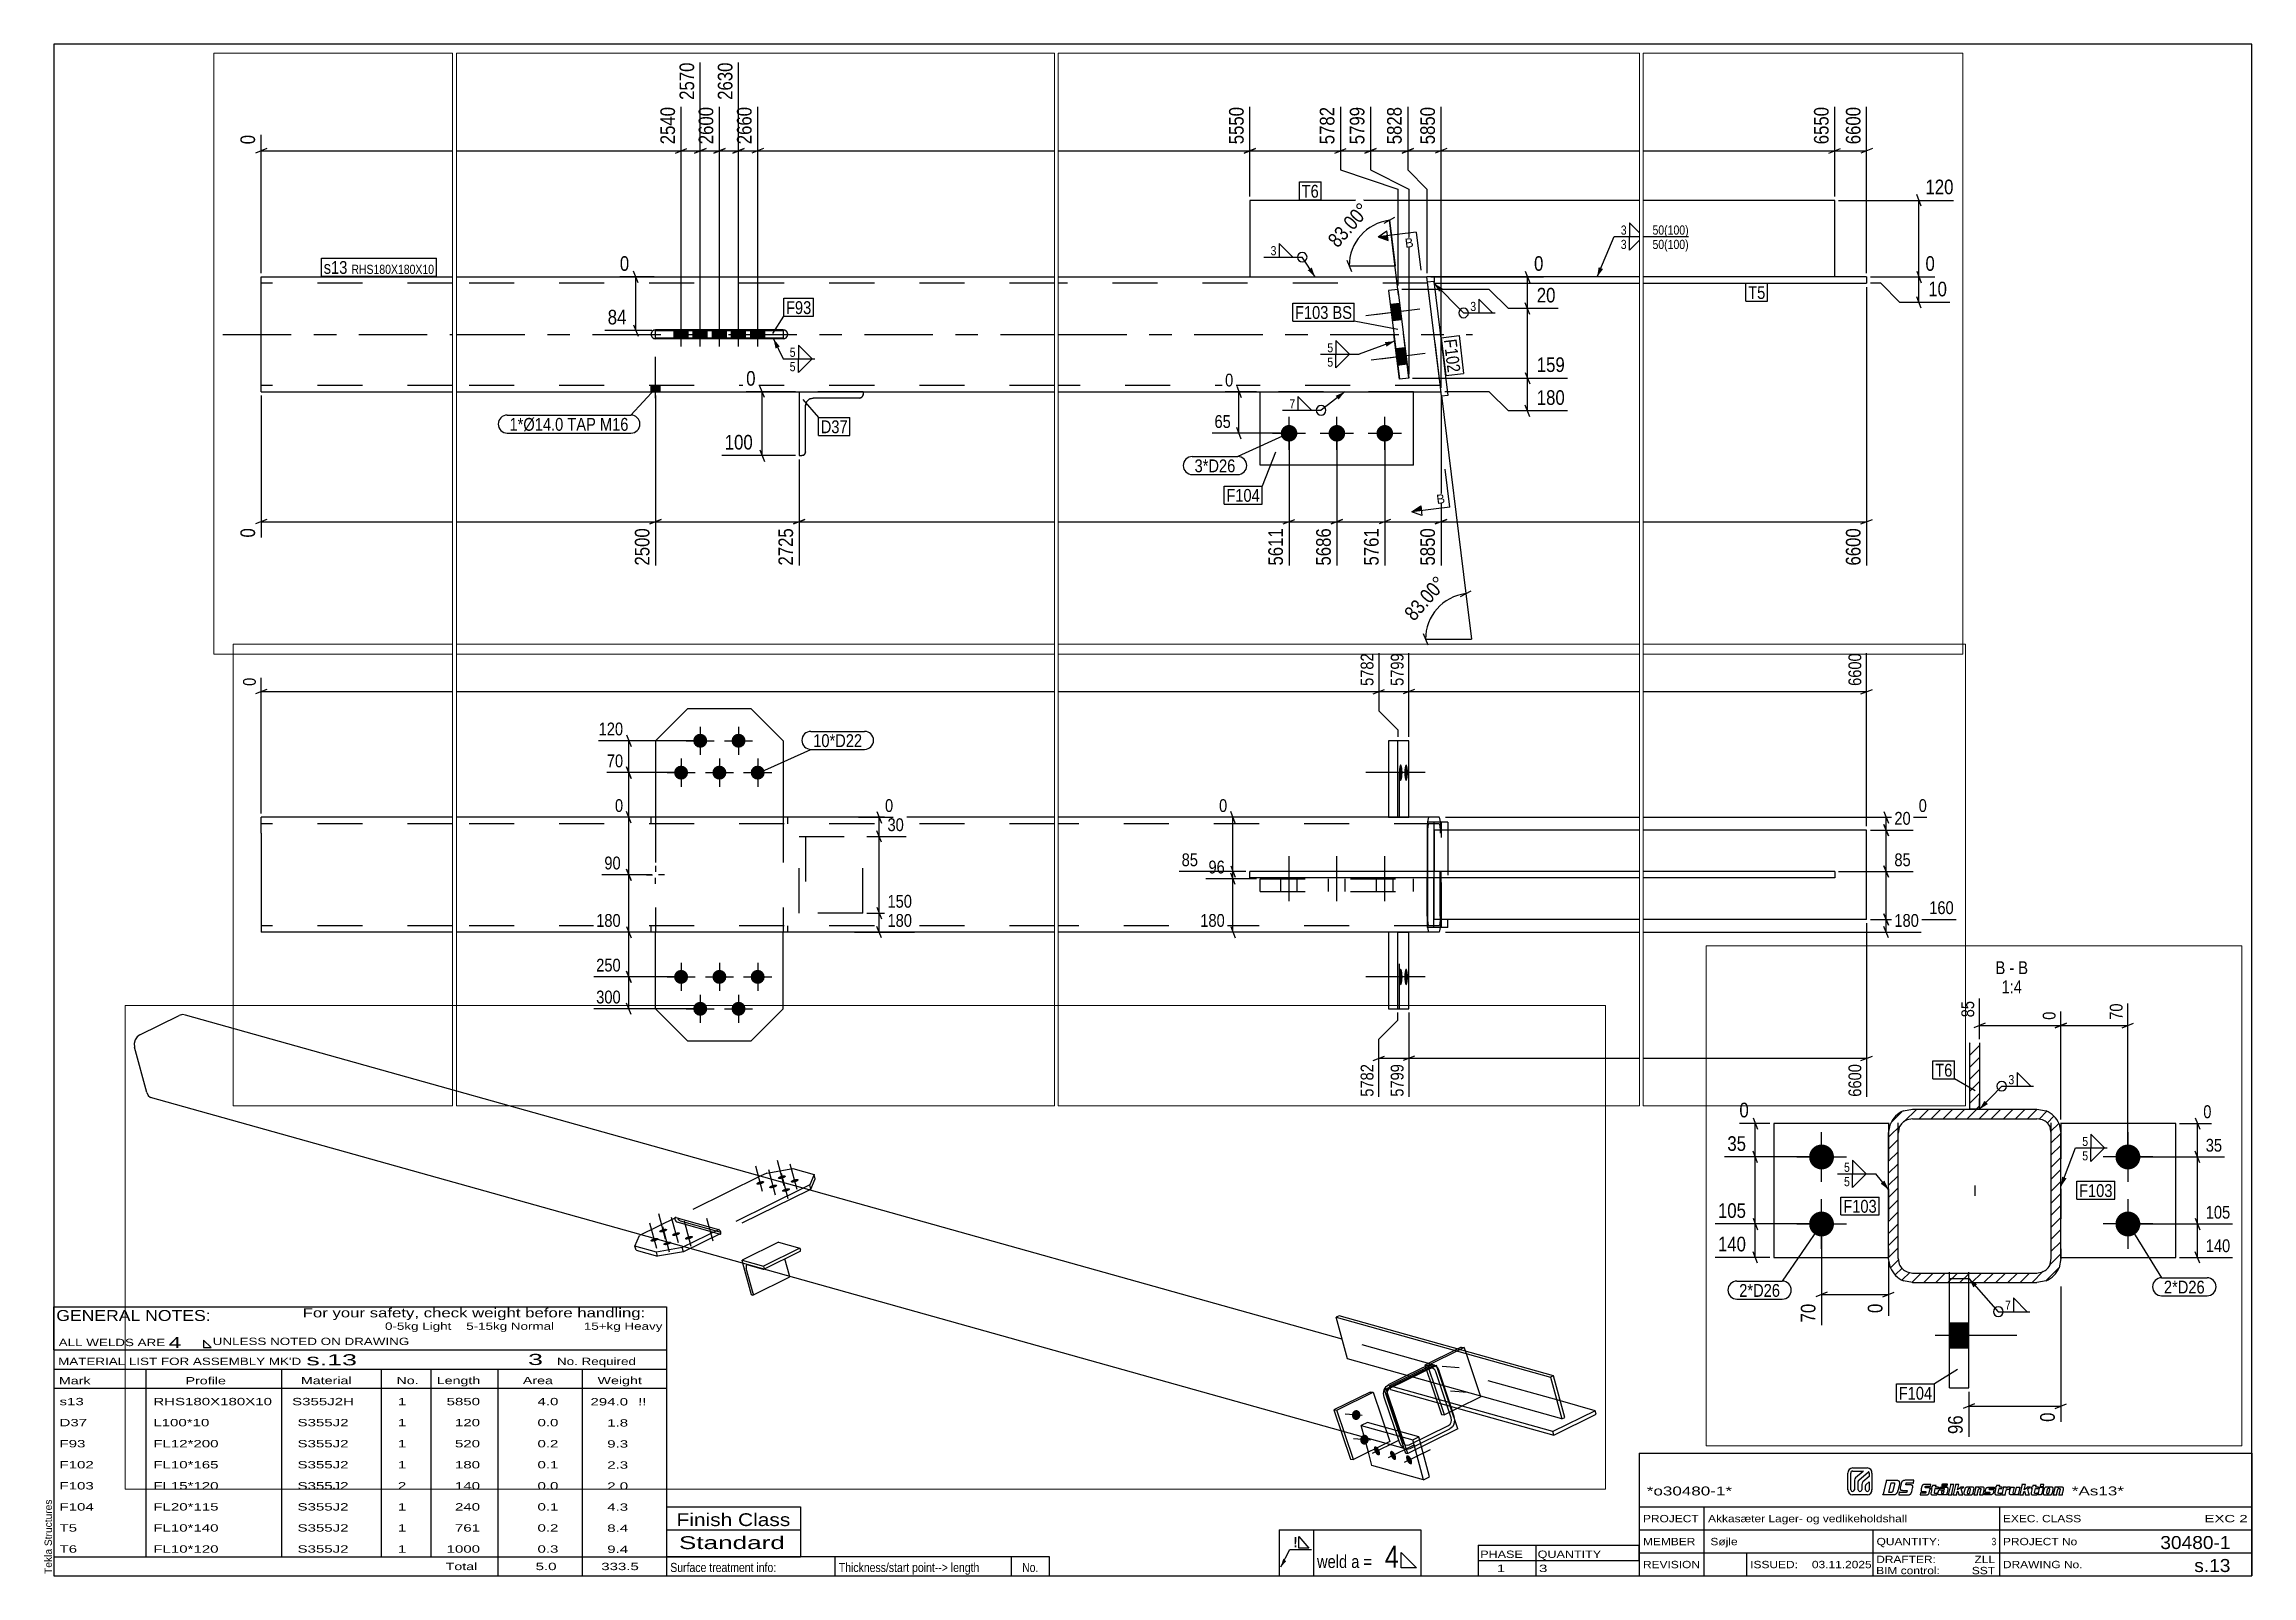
# Paper-space layout 'Layout1' of a CAD drawing. Header units: millimetres. Extents: x 2 to 579, y 5 to 405.
# The model-space entities are those that its viewports show. They can reach past a viewport. Long polylines and large blocks are cut down to what shows.
import ezdxf

# ---------------------------------------------------------------- set-up
doc = ezdxf.new("R2010")
doc.units = ezdxf.units.MM
doc.linetypes.add('DXK_LINE_DOT2', pattern=[3.9198, 1.9599, -1.9599])
doc.linetypes.add('DXK_LINE_DOT3', pattern=[5.9187, 2.979, -0.9799, 0.9799, -0.9799])
for name, color, linetype in [('GRAPHICAL_OBJECTS', 7, 'Continuous'), ('MÅLSÆTNING', 7, 'Continuous'), ('STÅL', 7, 'Continuous'), ('TEKST', 7, 'Continuous')]:
    doc.layers.add(name, color=color, linetype=linetype)
doc.layers.add('Viewport layer', color=7, linetype='Continuous', plot=False)
doc.styles.add('Arial', font='ARIAL.TTF', dxfattribs={"height": 0.2})
doc.styles.add('Arial Narrow', font='ARIALN.TTF', dxfattribs={"height": 0.2})
doc.styles.add('Arial Narrow Bold', font='ARIALNB.TTF', dxfattribs={"height": 0.2})
doc.styles.add('Arial Rounded MT Bold', font='ARLRDBD.TTF', dxfattribs={"height": 0.2})
doc.styles.add('IDAutomationHC39M', font='IDAUTOMATIONHC39M.TTF', dxfattribs={"height": 0.2})

psp = doc.layouts.get("Layout1")

# ---------------------------------------------------------------- texts
at = {"layer": 'GRAPHICAL_OBJECTS', "color": 7, "linetype": 'Continuous'}
for s, height, style, width, p in [('For your safety, check weight before handling:  ', 2.3861, 'Arial Narrow', 1.6, (70, 72.5)), ('0-5kg Light    5-15kg Normal        15+kg Heavy', 1.9089, 'Arial Narrow', 1.6, (91.5, 69.25)), ('4', 2.86, 'Arial Narrow', 1.794707, (35, 64.5)), ('s13', 1.909, 'Arial Narrow', 1.794707, (6.5, 49.56)), ('RHS180X180X10', 1.9089, 'Arial Narrow', 1.794707, (31, 49.56)), ('S355J2H', 1.909, 'Arial Narrow', 1.794707, (67.24, 49.56)), ('1', 1.91, 'Arial Narrow', 1.794707, (94.86, 49.56)), ('5850', 1.909, 'Arial Narrow', 1.794707, (107.58, 49.56)), ('4.0', 1.909, 'Arial Narrow', 1.794707, (131.32, 49.56)), ('294.0', 1.909, 'Arial Narrow', 1.794707, (145.15, 49.5)), ('!!', 1.909, 'Arial Narrow', 1.794707, (157.6, 49.5)), ('D37', 1.909, 'Arial Narrow', 1.794707, (6.5, 44.06)), ('F93', 1.909, 'Arial Narrow', 1.794707, (6.5, 38.56)), ('L100*10', 1.909, 'Arial Narrow', 1.794707, (31, 44.06)), ('FL12*200', 1.909, 'Arial Narrow', 1.794707, (31, 38.56)), ('S355J2', 1.909, 'Arial Narrow', 1.794707, (68.66, 44.06)), ('S355J2', 1.909, 'Arial Narrow', 1.794707, (68.66, 38.56)), ('1', 1.91, 'Arial Narrow', 1.794707, (94.86, 44.06)), ('1', 1.91, 'Arial Narrow', 1.794707, (94.86, 38.56)), ('520', 1.909, 'Arial Narrow', 1.794707, (109.77, 38.56)), ('120', 1.909, 'Arial Narrow', 1.794707, (109.77, 44.06)), ('0.0', 1.909, 'Arial Narrow', 1.794707, (131.32, 44.06)), ('0.2', 1.909, 'Arial Narrow', 1.794707, (131.32, 38.56)), ('9.3', 1.909, 'Arial Narrow', 1.794707, (149.53, 38.5)), ('1.8', 1.909, 'Arial Narrow', 1.794707, (149.53, 44)), ('F102', 1.909, 'Arial Narrow', 1.794707, (6.5, 33.06)), ('FL10*165', 1.909, 'Arial Narrow', 1.794707, (31, 33.06)), ('S355J2', 1.909, 'Arial Narrow', 1.794707, (68.66, 33.06)), ('1', 1.91, 'Arial Narrow', 1.794707, (94.86, 33.06)), ('180', 1.909, 'Arial Narrow', 1.794707, (109.77, 33.06)), ('0.1', 1.909, 'Arial Narrow', 1.794707, (131.32, 33.06)), ('2.3', 1.909, 'Arial Narrow', 1.794707, (149.53, 33)), ('F103', 1.909, 'Arial Narrow', 1.794707, (6.5, 27.56)), ('FL15*120', 1.909, 'Arial Narrow', 1.794707, (31, 27.56)), ('S355J2', 1.909, 'Arial Narrow', 1.794707, (68.66, 27.56)), ('2', 1.91, 'Arial Narrow', 1.794707, (94.86, 27.56)), ('140', 1.909, 'Arial Narrow', 1.794707, (109.77, 27.56)), ('0.0', 1.909, 'Arial Narrow', 1.794707, (131.32, 27.56)), ('2.0', 1.909, 'Arial Narrow', 1.794707, (149.53, 27.5)), ('F104', 1.909, 'Arial Narrow', 1.794707, (6.5, 22.06)), ('FL20*115', 1.909, 'Arial Narrow', 1.794707, (31, 22.06)), ('S355J2', 1.909, 'Arial Narrow', 1.794707, (68.66, 22.06)), ('1', 1.91, 'Arial Narrow', 1.794707, (94.86, 22.06)), ('240', 1.909, 'Arial Narrow', 1.794707, (109.77, 22.06)), ('0.1', 1.909, 'Arial Narrow', 1.794707, (131.32, 22.06)), ('4.3', 1.909, 'Arial Narrow', 1.794707, (149.53, 22)), ('*o30480-1*', 2.333, 'IDAutomationHC39M', 1.425378, (421, 26)), ('*As13*', 2.333, 'IDAutomationHC39M', 1.425378, (532, 26.01)), ('T5', 1.909, 'Arial Narrow', 1.794707, (6.5, 16.56)), ('FL10*140', 1.909, 'Arial Narrow', 1.794707, (31, 16.56)), ('S355J2', 1.909, 'Arial Narrow', 1.794707, (68.66, 16.56)), ('1', 1.91, 'Arial Narrow', 1.794707, (94.86, 16.56)), ('761', 1.909, 'Arial Narrow', 1.794707, (109.77, 16.56)), ('0.2', 1.909, 'Arial Narrow', 1.794707, (131.32, 16.56)), ('8.4', 1.909, 'Arial Narrow', 1.794707, (149.53, 16.5)), ('Finish Class', 3.3405, 'Arial Narrow', 1.425378, (167.62, 18)), ('PROJECT', 1.909, 'Arial Narrow', 1.425378, (420, 19)), ('Akkasæter Lager- og vedlikeholdshall', 1.9089, 'Arial Narrow', 1.425378, (437, 19)), ('EXEC. CLASS', 1.9089, 'Arial Narrow', 1.425378, (514, 19)), ('EXC 2', 1.909, 'Arial Narrow', 1.780292, (566.64, 19)), ('T6', 1.909, 'Arial Narrow', 1.794707, (6.5, 11.06)), ('FL10*120', 1.909, 'Arial Narrow', 1.794707, (31, 11.06)), ('S355J2', 1.909, 'Arial Narrow', 1.794707, (68.66, 11.06)), ('1', 1.91, 'Arial Narrow', 1.794707, (94.86, 11.06)), ('1000', 1.909, 'Arial Narrow', 1.794707, (107.58, 11.06)), ('0.3', 1.909, 'Arial Narrow', 1.794707, (131.32, 11.06)), ('9.4', 1.909, 'Arial Narrow', 1.794707, (149.53, 11)), ('Standard', 3.34, 'Arial Narrow', 1.780292, (168.26, 12)), ('MEMBER', 1.909, 'Arial Narrow', 1.425378, (420, 13)), ('Søjle', 1.909, 'Arial Narrow', 1.42538, (437.61, 13)), ('QUANTITY:', 1.909, 'Arial Narrow', 1.425378, (481, 13)), ('PROJECT No', 1.909, 'Arial Narrow', 1.425378, (514, 13)), ('30480-1', 3.397, 'Arial Rounded MT Bold', 1.1, (555.09, 12)), ('Total', 1.909, 'Arial Narrow', 1.7, (107.33, 6.5)), ('5.0', 1.909, 'Arial Narrow', 1.794707, (130.83, 6.5)), ('333.5', 1.909, 'Arial Narrow', 1.794707, (147.96, 6.5)), ('1', 1.91, 'Arial Narrow', 1.794707, (381.82, 6)), ('3', 1.91, 'Arial Narrow', 1.794707, (392.86, 6)), ('REVISION', 1.909, 'Arial Narrow', 1.425378, (420, 7)), ('ISSUED:', 1.909, 'Arial Narrow', 1.425378, (448, 7)), ('03.11.2025', 1.909, 'Arial Narrow', 1.425378, (464.11, 7)), ('DRAFTER:', 1.909, 'Arial Narrow', 1.425378, (480.91, 8.35)), ('BIM control:', 1.9089, 'Arial Narrow', 1.425378, (480.9, 5.44)), ('SST', 1.909, 'Arial Narrow', 1.425378, (505.88, 5.43)), ('ZLL', 1.909, 'Arial Narrow', 1.425378, (506.58, 8.35)), ('DRAWING No.', 1.9089, 'Arial Narrow', 1.425378, (514, 7)), ('s.13', 3.397, 'Arial Rounded MT Bold', 1.1, (563.96, 6))]:
    psp.add_text(s, height=height, dxfattribs=dict(at, style=style, width=width)).set_placement(p)
at = {"layer": 'GRAPHICAL_OBJECTS', "color": 7}
for s, height, style, width, p in [('GENERAL NOTES:', 2.8633, 'Arial Narrow', 1.4, (5.65, 71.56)), ('ALL WELDS ARE', 1.9089, 'Arial Narrow', 1.6, (6.29, 65)), ('UNLESS NOTED ON DRAWING', 1.9089, 'Arial Narrow', 1.6, (46.52, 65.28)), ("MATERIAL LIST FOR ASSEMBLY MK'D", 1.9089, 'Arial Narrow', 1.6, (6.15, 60.06)), ('s.13', 2.912, 'Arial Rounded MT Bold', 1.794707, (70.97, 59.97)), ('3', 2.91, 'Arial Rounded MT Bold', 1.794707, (128.86, 60.06)), ('No. Required', 1.9089, 'Arial Narrow', 1.6, (136.41, 60.06)), ('Mark', 1.909, 'Arial Narrow', 1.7, (6.34, 55)), ('Profile', 1.909, 'Arial Narrow', 1.7, (39.41, 55)), ('Material', 1.909, 'Arial Narrow', 1.7, (69.54, 55.06)), ('No.', 1.909, 'Arial Narrow', 1.7, (94.5, 55.06)), ('Length', 1.909, 'Arial Narrow', 1.7, (105, 55.06)), ('Area', 1.909, 'Arial Narrow', 1.7, (127.5, 55.06)), ('Weight', 1.909, 'Arial Narrow', 1.7, (147, 55.06)), ('PHASE', 1.909, 'Arial Narrow', 1.5, (377.5, 9.69)), ('QUANTITY', 1.909, 'Arial Narrow', 1.5, (392.5, 9.69))]:
    psp.add_text(s, height=height, dxfattribs=dict(at, style=style, width=width)).set_placement(p)
at = {"layer": 'GRAPHICAL_OBJECTS', "color": 174, "linetype": 'Continuous', "style": 'Arial'}
psp.add_text('Tekla Structures', height=1.9102, rotation=90, dxfattribs=at).set_placement((4.5, 5.5))
at = {"layer": 'GRAPHICAL_OBJECTS', "color": 2, "linetype": 'Continuous', "style": 'Arial Narrow Bold', "width": 0.99921}
psp.add_text('!', height=2.73, dxfattribs=at).set_placement((328.73, 12.42))
at = {"layer": 'GRAPHICAL_OBJECTS', "color": 7, "linetype": 'Continuous', "style": 'Arial Narrow'}
for s, height, p in [('4', 5.73, (352.61, 7.11)), ('3', 1.91, (511.03, 13)), ('Surface treatment info:', 2.3861, (166, 6)), ('Thickness/start point--> length', 2.3861, (210, 6)), ('weld a =', 3.34, (334.88, 7.06))]:
    psp.add_text(s, height=height, dxfattribs=at).set_placement(p)
at = {"layer": 'GRAPHICAL_OBJECTS', "color": 7, "style": 'Arial Narrow'}
psp.add_text('No.', height=2.386, dxfattribs=at).set_placement((257.87, 6))

msp = doc.modelspace()

# ---------------------------------------------------------------- hatches: boundary and pattern name
at = {"layer": 'STÅL', "linetype": 'Continuous'}
for points in [[(17424.4, 811), (17422.1, 810.5), (17420, 810.2), (17417.9, 810), (17416.2, 810.1), (17414.7, 810.4), (17413.6, 810.8), (17412.9, 811.4), (17412.7, 812.2), (17413, 813.1), (17413.7, 814), (17414.9, 815), (17416.4, 815.9), (17418.2, 816.8), (17420.2, 817.6), (17422.4, 818.3), (17424.7, 818.8), (17426.8, 819.1), (17428.9, 819.2), (17430.6, 819.2), (17432.1, 818.9), (17433.2, 818.5), (17433.9, 817.8), (17434.1, 817.1), (17433.8, 816.2), (17433.1, 815.3), (17431.9, 814.3), (17430.4, 813.4), (17428.6, 812.5), (17426.6, 811.7)], [(17457.9, 801.6), (17455.7, 801.1), (17453.5, 800.8), (17451.5, 800.6), (17449.7, 800.7), (17448.3, 801), (17447.2, 801.4), (17446.5, 802), (17446.3, 802.8), (17446.6, 803.6), (17447.3, 804.6), (17448.4, 805.5), (17449.9, 806.5), (17451.8, 807.4), (17453.8, 808.2), (17456, 808.9), (17458.2, 809.4), (17460.4, 809.7), (17462.4, 809.8), (17464.2, 809.8), (17465.7, 809.5), (17466.8, 809.1), (17467.4, 808.4), (17467.6, 807.7), (17467.4, 806.8), (17466.7, 805.9), (17465.5, 804.9), (17464, 804), (17462.2, 803.1), (17460.1, 802.3)], [(17368, 796.2), (17365.7, 795.7), (17363.6, 795.4), (17361.5, 795.3), (17359.8, 795.3), (17358.3, 795.6), (17357.2, 796), (17356.5, 796.7), (17356.3, 797.4), (17356.6, 798.3), (17357.3, 799.2), (17358.4, 800.2), (17360, 801.1), (17361.8, 802), (17363.8, 802.8), (17366, 803.5), (17368.3, 804), (17370.4, 804.3), (17372.5, 804.5), (17374.2, 804.4), (17375.7, 804.2), (17376.8, 803.7), (17377.5, 803.1), (17377.7, 802.3), (17377.4, 801.5), (17376.7, 800.5), (17375.5, 799.6), (17374, 798.6), (17372.2, 797.7), (17370.2, 796.9)], [(17401.5, 786.8), (17399.3, 786.3), (17397.1, 786), (17395.1, 785.9), (17393.3, 785.9), (17391.9, 786.2), (17390.8, 786.6), (17390.1, 787.3), (17389.9, 788), (17390.2, 788.9), (17390.9, 789.8), (17392, 790.8), (17393.5, 791.7), (17395.4, 792.6), (17397.4, 793.4), (17399.6, 794.1), (17401.8, 794.6), (17404, 794.9), (17406, 795.1), (17407.8, 795), (17409.3, 794.8), (17410.4, 794.3), (17411, 793.7), (17411.2, 792.9), (17411, 792.1), (17410.3, 791.1), (17409.1, 790.2), (17407.6, 789.2), (17405.8, 788.3), (17403.7, 787.5)], [(17435.1, 777.4), (17432.9, 776.9), (17430.7, 776.6), (17428.7, 776.5), (17426.9, 776.5), (17425.4, 776.8), (17424.3, 777.2), (17423.7, 777.9), (17423.5, 778.6), (17423.7, 779.5), (17424.5, 780.4), (17425.6, 781.4), (17427.1, 782.3), (17428.9, 783.2), (17431, 784), (17433.2, 784.7), (17435.4, 785.2), (17437.6, 785.5), (17439.6, 785.7), (17441.4, 785.6), (17442.9, 785.3), (17444, 784.9), (17444.6, 784.3), (17444.8, 783.5), (17444.6, 782.7), (17443.8, 781.7), (17442.7, 780.8), (17441.2, 779.8), (17439.4, 778.9), (17437.3, 778.1)], [(17114.4, 671.7), (17112.2, 671.1), (17110, 670.8), (17108, 670.7), (17106.2, 670.7), (17104.8, 671), (17103.7, 671.5), (17103, 672.1), (17102.8, 672.8), (17103.1, 673.7), (17103.8, 674.6), (17104.9, 675.6), (17106.4, 676.6), (17108.3, 677.4), (17110.3, 678.2), (17112.5, 678.9), (17114.7, 679.4), (17116.9, 679.8), (17118.9, 679.9), (17120.7, 679.8), (17122.2, 679.6), (17123.3, 679.1), (17123.9, 678.5), (17124.1, 677.7), (17123.9, 676.9), (17123.2, 675.9), (17122, 675), (17120.5, 674), (17118.7, 673.1), (17116.6, 672.3)], [(17148, 662.2), (17145.8, 661.7), (17143.6, 661.4), (17141.6, 661.3), (17139.8, 661.3), (17138.3, 661.6), (17137.2, 662.1), (17136.6, 662.7), (17136.4, 663.4), (17136.6, 664.3), (17137.4, 665.2), (17138.5, 666.2), (17140, 667.1), (17141.8, 668), (17143.9, 668.8), (17146.1, 669.5), (17148.3, 670), (17150.5, 670.4), (17152.5, 670.5), (17154.3, 670.4), (17155.8, 670.2), (17156.9, 669.7), (17157.5, 669.1), (17157.7, 668.3), (17157.5, 667.5), (17156.7, 666.5), (17155.6, 665.6), (17154.1, 664.6), (17152.3, 663.7), (17150.2, 662.9)], [(17091.6, 647.5), (17089.4, 647), (17087.2, 646.6), (17085.2, 646.5), (17083.4, 646.6), (17081.9, 646.8), (17080.8, 647.3), (17080.2, 647.9), (17080, 648.7), (17080.2, 649.5), (17081, 650.5), (17082.1, 651.4), (17083.6, 652.4), (17085.4, 653.3), (17087.5, 654.1), (17089.7, 654.8), (17091.9, 655.3), (17094.1, 655.6), (17096.1, 655.7), (17097.9, 655.7), (17099.4, 655.4), (17100.5, 654.9), (17101.1, 654.3), (17101.3, 653.6), (17101.1, 652.7), (17100.3, 651.8), (17099.2, 650.8), (17097.7, 649.9), (17095.9, 649), (17093.8, 648.2)], [(17125.2, 638.1), (17123, 637.6), (17120.8, 637.2), (17118.8, 637.1), (17117, 637.2), (17115.5, 637.4), (17114.4, 637.9), (17113.8, 638.5), (17113.6, 639.3), (17113.8, 640.1), (17114.5, 641.1), (17115.7, 642), (17117.2, 643), (17119, 643.9), (17121.1, 644.7), (17123.3, 645.4), (17125.5, 645.9), (17127.7, 646.2), (17129.7, 646.3), (17131.5, 646.3), (17132.9, 646), (17134, 645.5), (17134.7, 644.9), (17134.9, 644.2), (17134.6, 643.3), (17133.9, 642.4), (17132.8, 641.4), (17131.3, 640.4), (17129.4, 639.6), (17127.4, 638.8)], [(17181.6, 652.8), (17179.4, 652.3), (17177.2, 652), (17175.2, 651.9), (17173.4, 651.9), (17171.9, 652.2), (17170.8, 652.7), (17170.2, 653.3), (17170, 654), (17170.2, 654.9), (17170.9, 655.8), (17172.1, 656.8), (17173.6, 657.7), (17175.4, 658.6), (17177.5, 659.4), (17179.7, 660.1), (17181.9, 660.6), (17184.1, 661), (17186.1, 661.1), (17187.9, 661), (17189.3, 660.8), (17190.4, 660.3), (17191.1, 659.7), (17191.3, 658.9), (17191, 658.1), (17190.3, 657.1), (17189.2, 656.2), (17187.7, 655.2), (17185.8, 654.3), (17183.8, 653.5)], [(29901.5, 583.2, -1), (29901.5, 561.2, -1)], [(29961.5, 583.2, -1), (29961.5, 561.2, -1)], [(5862.4, 523.9), (5859.3, 549.7), (5844.4, 547.9), (5847.5, 522.1)], [(29871.5, 533.2, -1), (29871.5, 511.2, -1)], [(29931.5, 533.2, -1), (29931.5, 511.2, -1)], [(29991.5, 533.2, -1), (29991.5, 511.2, -1)], [(33115.1, 522.2), (33115.2, 524.9), (33115.4, 527.5), (33115.7, 529.8), (33116.1, 531.8), (33116.5, 533.4), (33117.1, 534.5), (33117.7, 535.1), (33118.3, 535.1), (33118.9, 534.5), (33119.4, 533.4), (33119.9, 531.8), (33120.3, 529.8), (33120.6, 527.5), (33120.8, 524.9), (33120.9, 522.2), (33120.8, 519.5), (33120.6, 516.9), (33120.3, 514.5), (33119.9, 512.5), (33119.4, 510.9), (33118.9, 509.8), (33118.3, 509.2), (33117.7, 509.2), (33117.1, 509.8), (33116.5, 510.9), (33116.1, 512.5), (33115.7, 514.5), (33115.4, 516.9), (33115.2, 519.5)], [(33123.7, 522.2), (33123.7, 524.9), (33123.9, 527.5), (33124.2, 529.8), (33124.6, 531.8), (33125.1, 533.4), (33125.6, 534.5), (33126.2, 535.1), (33126.8, 535.1), (33127.4, 534.5), (33127.9, 533.4), (33128.4, 531.8), (33128.8, 529.8), (33129.1, 527.5), (33129.3, 524.9), (33129.3, 522.2), (33129.3, 519.5), (33129.1, 516.9), (33128.8, 514.5), (33128.4, 512.5), (33127.9, 510.9), (33127.4, 509.8), (33126.8, 509.2), (33126.2, 509.2), (33125.6, 509.8), (33125.1, 510.9), (33124.6, 512.5), (33124.2, 514.5), (33123.9, 516.9), (33123.7, 519.5)], [(2625.4, 507.1), (2603.4, 507.1), (2603.4, 495.1), (2625.4, 495.1)], [(2625.4, 507.1), (2603.4, 507.1), (2603.4, 495.1), (2625.4, 495.1)], [(2655.4, 507.1), (2633.4, 507.1), (2633.4, 495.1), (2655.4, 495.1)], [(2655.4, 507.1), (2633.4, 507.1), (2633.4, 495.1), (2655.4, 495.1)], [(2685.4, 507.1), (2663.4, 507.1), (2663.4, 495.1), (2685.4, 495.1)], [(2685.4, 507.1), (2663.4, 507.1), (2663.4, 495.1), (2685.4, 495.1)], [(2715.4, 507.1), (2693.4, 507.1), (2693.4, 495.1), (2715.4, 495.1)], [(2715.4, 507.1), (2693.4, 507.1), (2693.4, 495.1), (2715.4, 495.1)], [(2745.4, 507.1), (2723.4, 507.1), (2723.4, 495.1), (2745.4, 495.1)], [(2745.4, 507.1), (2723.4, 507.1), (2723.4, 495.1), (2745.4, 495.1)], [(5871, 454.4), (5867.8, 480.2), (5852.9, 478.4), (5856.1, 452.6)], [(2581.4, 421.1), (2567.4, 421.1), (2567.4, 411.1), (2581.4, 411.1)], [(5685.9, 359.1, -1), (5685.9, 333.1, -1)], [(5760.9, 359.1, -1), (5760.9, 333.1, -1)], [(5835.9, 359.1, -1), (5835.9, 333.1, -1)], [(39784.6, 314.9, -1), (39784.6, 288.9, -1)], [(40104.6, 288.9, -1), (40104.6, 314.9, -1)], [(39784.6, 244.9, -1), (39784.6, 218.9, -1)], [(40104.6, 218.9, -1), (40104.6, 244.9, -1)], [(29871.5, 213.2, -1), (29871.5, 191.2, -1)], [(29931.5, 213.2, -1), (29931.5, 191.2, -1)], [(29991.5, 213.2, -1), (29991.5, 191.2, -1)], [(33115.1, 202.2), (33115.2, 204.9), (33115.4, 207.5), (33115.7, 209.8), (33116.1, 211.8), (33116.5, 213.4), (33117.1, 214.5), (33117.7, 215.1), (33118.3, 215.1), (33118.9, 214.5), (33119.4, 213.4), (33119.9, 211.8), (33120.3, 209.8), (33120.6, 207.5), (33120.8, 204.9), (33120.9, 202.2), (33120.8, 199.5), (33120.6, 196.9), (33120.3, 194.5), (33119.9, 192.5), (33119.4, 190.9), (33118.9, 189.8), (33118.3, 189.2), (33117.7, 189.2), (33117.1, 189.8), (33116.5, 190.9), (33116.1, 192.5), (33115.7, 194.5), (33115.4, 196.9), (33115.2, 199.5)], [(33123.7, 202.2), (33123.7, 204.9), (33123.9, 207.5), (33124.2, 209.8), (33124.6, 211.8), (33125.1, 213.4), (33125.6, 214.5), (33126.2, 215.1), (33126.8, 215.1), (33127.4, 214.5), (33127.9, 213.4), (33128.4, 211.8), (33128.8, 209.8), (33129.1, 207.5), (33129.3, 204.9), (33129.3, 202.2), (33129.3, 199.5), (33129.1, 196.9), (33128.8, 194.5), (33128.4, 192.5), (33127.9, 190.9), (33127.4, 189.8), (33126.8, 189.2), (33126.2, 189.2), (33125.6, 189.8), (33125.1, 190.9), (33124.6, 192.5), (33124.2, 194.5), (33123.9, 196.9), (33123.7, 199.5)], [(18912.1, 194.4), (18912.5, 197.1), (18913.5, 199.6), (18914.8, 201.9), (18916.5, 203.7), (18918.5, 205.2), (18920.7, 206.1), (18923, 206.5), (18925.3, 206.3), (18927.5, 205.5), (18929.5, 204.2), (18931.2, 202.5), (18932.6, 200.3), (18933.6, 197.9), (18934, 195.3), (18934.1, 192.6), (18933.6, 189.9), (18932.7, 187.4), (18931.3, 185.1), (18929.6, 183.2), (18927.6, 181.8), (18925.4, 180.9), (18923.1, 180.5), (18920.8, 180.7), (18918.6, 181.5), (18916.6, 182.7), (18914.9, 184.5), (18913.5, 186.6), (18912.6, 189.1), (18912.1, 191.7)], [(29901.5, 163.2, -1), (29901.5, 141.2, -1)], [(29961.5, 163.2, -1), (29961.5, 141.2, -1)], [(18933.7, 130), (18934.2, 132.7), (18935.1, 135.2), (18936.5, 137.5), (18938.2, 139.3), (18940.2, 140.8), (18942.4, 141.7), (18944.7, 142.1), (18947, 141.9), (18949.2, 141.1), (18951.2, 139.8), (18952.9, 138.1), (18954.3, 135.9), (18955.2, 133.5), (18955.7, 130.9), (18955.7, 128.2), (18955.3, 125.5), (18954.3, 123), (18953, 120.7), (18951.3, 118.8), (18949.3, 117.4), (18947.1, 116.5), (18944.8, 116.1), (18942.5, 116.3), (18940.3, 117.1), (18938.3, 118.3), (18936.5, 120.1), (18935.2, 122.2), (18934.2, 124.7), (18933.7, 127.3)], [(39938.4, 102.7), (39938.4, 128.7), (39918.4, 128.7), (39918.4, 102.7)], [(18982.9, 102.6), (18984, 100.1), (18984.8, 97.7), (18985.3, 95.3), (18985.4, 93.1), (18985.2, 91.2), (18984.6, 89.7), (18983.7, 88.6), (18982.6, 88.1), (18981.2, 88), (18979.7, 88.5), (18978, 89.5), (18976.4, 90.9), (18974.8, 92.7), (18973.3, 94.9), (18972, 97.2), (18970.9, 99.7), (18970.1, 102.2), (18969.7, 104.6), (18969.5, 106.8), (18969.7, 108.7), (18970.3, 110.2), (18971.2, 111.3), (18972.3, 111.8), (18973.7, 111.9), (18975.2, 111.4), (18976.9, 110.4), (18978.5, 109), (18980.1, 107.1), (18981.6, 105)], [(19024.9, 90.9), (19026, 88.4), (19026.8, 85.9), (19027.2, 83.5), (19027.4, 81.3), (19027.1, 79.4), (19026.6, 77.9), (19025.7, 76.9), (19024.6, 76.3), (19023.2, 76.3), (19021.7, 76.7), (19020, 77.7), (19018.4, 79.1), (19016.8, 81), (19015.3, 83.1), (19013.9, 85.5), (19012.9, 88), (19012.1, 90.5), (19011.6, 92.9), (19011.5, 95.1), (19011.7, 96.9), (19012.3, 98.5), (19013.2, 99.5), (19014.3, 100.1), (19015.7, 100.1), (19017.2, 99.6), (19018.8, 98.7), (19020.5, 97.2), (19022.1, 95.4), (19023.6, 93.2)], [(19066.9, 79.1), (19068, 76.6), (19068.7, 74.2), (19069.2, 71.8), (19069.3, 69.6), (19069.1, 67.7), (19068.5, 66.2), (19067.7, 65.1), (19066.5, 64.5), (19065.2, 64.5), (19063.6, 65), (19062, 66), (19060.3, 67.4), (19058.7, 69.2), (19057.2, 71.4), (19055.9, 73.7), (19054.8, 76.2), (19054.1, 78.7), (19053.6, 81.1), (19053.5, 83.3), (19053.7, 85.2), (19054.3, 86.7), (19055.1, 87.8), (19056.3, 88.3), (19057.6, 88.4), (19059.2, 87.9), (19060.8, 86.9), (19062.5, 85.5), (19064.1, 83.6), (19065.6, 81.5)]]:
    msp.add_hatch(color=96, dxfattribs=at).paths.add_polyline_path(points)
h = msp.add_hatch(dxfattribs=at)
h.set_pattern_fill('', scale=2.8, style=0, pattern_type=0)
h.set_pattern_definition([(45, (39939.628, 420.964), (-6.2862, 6.2862), [])])
h.paths.add_polyline_path([(39949.6, 421), (39939.6, 421), (39939.6, 352), (39949.6, 352)])
h = msp.add_hatch(dxfattribs=at)
h.set_pattern_fill('', scale=2.8, style=0, pattern_type=0)
h.set_pattern_definition([(45, (39856.531, 186.215), (-6.28618, 6.28618), [])])
h.paths.add_polyline_path([(39854.6, 195.9), (39856.5, 186.2), (39862, 178), (39870.1, 172.6), (39879.6, 170.7), (40009.6, 170.7), (40019.2, 172.6), (40027.3, 178), (40032.7, 186.2), (40034.6, 195.9), (40034.6, 326.8), (40032.7, 336.5), (40027.3, 344.6), (40019.2, 350.1), (40009.6, 352), (39879.6, 352), (39870.1, 350.1), (39862, 344.6), (39856.5, 336.5), (39854.6, 326.8)])
h.paths.add_polyline_path([(39865.8, 332.6), (39869, 337.5), (39873.9, 340.8), (39879.6, 341.9), (40009.6, 341.9), (40015.4, 340.8), (40020.2, 337.5), (40023.5, 332.6), (40024.6, 326.8), (40024.6, 195.9), (40023.5, 190.1), (40020.2, 185.2), (40015.4, 181.9), (40009.6, 180.7), (39879.6, 180.7), (39873.9, 181.9), (39869, 185.2), (39865.8, 190.1), (39864.6, 195.9), (39864.6, 326.8)])
at = {"layer": 'TEKST', "linetype": 'Continuous'}
for color, points in [(3, [(5721.6, 605.8), (5726.6, 591.1), (5715.3, 601.7)]), (3, [(6177.9, 603.5), (6168.6, 591.1), (6171, 606.4)]), (3, [(5921.1, 567.9), (5913.1, 581.1), (5926.4, 573.2)]), (3, [(2762.3, 479), (2759.2, 494.2), (2769, 482.2)]), (3, [(5836, 488.9), (5851.4, 490.5), (5838.6, 481.8)]), (3, [(5759, 404.9), (5773.1, 411.1), (5763.6, 398.9)]), (3, [(39958.4, 357.2), (39949.6, 351.7), (39954.7, 360.6)]), (3, [(39850.3, 277.2), (39854.6, 267.8), (39846.4, 274)]), (3, [(40040.5, 279.5), (40034.6, 271.1), (40035.8, 281.3)]), (30, [(5892.2, 232.2), (5893.1, 224.7), (5878.2, 222.9)]), (3, [(39943.2, 165.6), (39938.4, 174.8), (39946.9, 169)])]:
    msp.add_hatch(color=color, dxfattribs=at).paths.add_polyline_path(points)

# ---------------------------------------------------------------- linework, layer by layer
at = {"layer": 'MÅLSÆTNING', "color": 7, "linetype": 'Continuous'}
for p, q in [((2644.4, 513.1), (2644.4, 927.1)), ((2704.4, 513.1), (2704.4, 927.1)), ((2614.4, 513.1), (2614.4, 857.5)), ((2674.4, 513.1), (2674.4, 857.5)), ((2734.4, 513.1), (2734.4, 857.5)), ((2734.4, 513.1), (2734.4, 857.5)), ((5624.4, 717.1), (5624.4, 857.5)), ((5766.6, 857.5), (5766.6, 758.8)), ((5813.6, 857.5), (5813.6, 758.8)), ((5813.6, 857.5), (5813.6, 758.8)), ((5872, 857.5), (5872, 758.8)), ((5872, 857.5), (5872, 758.8)), ((5924.1, 417.1), (5924.1, 857.5)), ((5924.1, 417.1), (5924.1, 857.5)), ((6624.4, 717.1), (6624.4, 857.5)), ((6624.4, 717.1), (6624.4, 857.5)), ((6674.4, 597.1), (6674.4, 857.5)), ((74.4, 597.1), (74.4, 813.6)), ((83.4, 792.4), (65.4, 785.2)), ((74.4, 788.8), (2614.4, 788.8)), ((2605.4, 785.2), (2623.4, 792.4)), ((2605.4, 785.2), (2623.4, 792.4)), ((2635.4, 785.2), (2653.4, 792.4)), ((2644.4, 788.8), (2674.4, 788.8)), ((2665.4, 785.2), (2683.4, 792.4)), ((2683.4, 792.4), (2665.4, 785.2)), ((2695.4, 785.2), (2713.4, 792.4)), ((2704.4, 788.8), (2734.4, 788.8)), ((2743.4, 792.4), (2725.4, 785.2)), ((2743.4, 792.4), (2725.4, 785.2)), ((2734.4, 788.8), (5624.4, 788.8)), ((5615.4, 785.2), (5633.4, 792.4)), ((5757.6, 785.2), (5775.6, 792.4)), ((5766.6, 788.8), (5813.6, 788.8)), ((5804.6, 785.2), (5822.6, 792.4)), ((5813.6, 788.8), (5872, 788.8)), ((5863, 785.2), (5881, 792.4)), ((5872, 788.8), (5924.1, 788.8)), ((5933.1, 792.4), (5915.1, 785.2)), ((5933.1, 792.4), (5915.1, 785.2)), ((5924.1, 788.8), (6624.4, 788.8)), ((6615.4, 785.2), (6633.4, 792.4)), ((6624.4, 788.8), (6674.4, 788.8)), ((6683.4, 792.4), (6665.4, 785.2)), ((5766.6, 758.8), (5856.6, 728.8)), ((5766.6, 758.8), (5856.6, 728.8)), ((5813.6, 758.8), (5873.6, 728.8)), ((5813.6, 758.8), (5873.6, 728.8)), ((5872, 758.8), (5902, 728.8)), ((5872, 758.8), (5902, 728.8)), ((5856.6, 728.8), (5856.6, 577.5)), ((5856.6, 728.8), (5856.6, 577.5)), ((5873.6, 728.8), (5873.6, 438.6)), ((5873.6, 728.8), (5873.6, 438.6)), ((5902, 728.8), (5902, 597.1)), ((5902, 728.8), (5902, 597.1)), ((6760, 702.1), (6752.8, 720.1)), ((6630.4, 711.1), (6810.5, 711.1)), ((6756.4, 591.1), (6756.4, 711.1)), ((33083.7, 709.3), (33083.7, 619.1)), ((33083.7, 709.3), (33083.7, 619.1)), ((33130.8, 578.2), (33130.8, 709.3)), ((33130.8, 578.2), (33130.8, 709.3)), ((33931.5, 438.2), (33931.5, 709.3)), ((5834.8, 675.2), (5851.8, 684.6)), ((5857.6, 563), (5843.3, 679.9)), ((5843.3, 679.9), (5852.1, 608.4)), ((27331.5, 458.2), (27331.5, 670.9)), ((27340.5, 652.7), (27322.5, 645.5)), ((27331.5, 649.1), (33083.7, 649.1)), ((33074.7, 645.5), (33092.7, 652.7)), ((33083.7, 649.1), (33130.8, 649.1)), ((33139.8, 652.7), (33121.8, 645.5)), ((33139.8, 652.7), (33121.8, 645.5)), ((33130.8, 649.1), (33931.5, 649.1)), ((33922.5, 645.5), (33940.5, 652.7)), ((2546.9, 582.1), (2539.7, 600.1)), ((5776.5, 617.4), (5783.7, 599.4)), ((5780.1, 608.4), (5852.1, 608.4)), ((6752.8, 600.1), (6760, 582.1)), ((6752.8, 600.1), (6760, 582.1)), ((33083.7, 619.1), (33113.7, 589.1)), ((33083.7, 619.1), (33113.7, 589.1)), ((2572.2, 591.1), (2518.4, 591.1)), ((2543.3, 507.1), (2543.3, 591.1)), ((6680.4, 591.1), (6781.2, 591.1)), ((6680.4, 591.1), (6781.2, 591.1)), ((6696.4, 581.1), (6680.4, 581.1)), ((6726.4, 551.1), (6696.4, 581.1)), ((6756.4, 551.1), (6756.4, 591.1)), ((33113.7, 589.1), (33113.7, 578.2)), ((33113.7, 589.1), (33113.7, 578.2)), ((5999.6, 571.5), (5862.6, 571.5)), ((5999.6, 571.5), (5862.6, 571.5)), ((6029.6, 541.5), (5999.6, 571.5)), ((6029.6, 541.5), (5999.6, 571.5)), ((6674.4, 575.1), (6674.4, 138.9)), ((6760, 542.1), (6752.8, 560.1)), ((29895.5, 572.2), (29742.3, 572.2)), ((6107.8, 541.5), (6029.6, 541.5)), ((6063.2, 532.5), (6056, 550.5)), ((6804.6, 551.1), (6726.4, 551.1)), ((29786.1, 531.2), (29793.3, 513.2)), ((2539.7, 516.1), (2546.9, 498.1)), ((29865.5, 522.2), (29755.1, 522.2)), ((29789.7, 452.2), (29789.7, 522.2)), ((2568.4, 507.1), (2495.1, 507.1)), ((39949.6, 425), (39949.6, 467.4)), ((40104.6, 305.9), (40104.6, 462.3)), ((6056, 441.6), (6063.2, 423.6)), ((29825.5, 452.2), (29767.9, 452.2)), ((29825.5, 452.2), (29767.9, 452.2)), ((29793.3, 443.2), (29786.1, 461.2)), ((29793.3, 443.2), (29786.1, 461.2)), ((29789.7, 362.2), (29789.7, 452.2)), ((32894, 452.2), (32833.4, 452.2)), ((32858.8, 443.2), (32851.6, 461.2)), ((33188.1, 452.2), (34025.9, 452.2)), ((33958.5, 461.2), (33965.7, 443.2)), ((33965.7, 423.2), (33958.5, 441.2)), ((33958.5, 441.2), (33965.7, 423.2)), ((33962.1, 432.2), (33962.1, 452.2)), ((39955.6, 441.6), (39943.6, 436.8)), ((39949.6, 439.2), (40034.6, 439.2)), ((40040.6, 441.6), (40028.6, 436.8)), ((40028.6, 436.8), (40040.6, 441.6)), ((40034.6, 340.9), (40034.6, 453.8)), ((40034.6, 340.9), (40034.6, 453.8)), ((40034.6, 439.2), (40104.6, 439.2)), ((40098.6, 436.8), (40110.6, 441.6)), ((2744.8, 402.1), (2737.6, 420.1)), ((5603.9, 420.1), (5611.1, 402.1)), ((5879.6, 432.6), (6122.4, 432.6)), ((6059.6, 381.1), (6059.6, 432.6)), ((30162.5, 422.2), (30224.3, 422.2)), ((30185.6, 413.2), (30178.4, 431.2)), ((30182, 302.2), (30182, 422.2)), ((33937.5, 432.2), (34004.4, 432.2)), ((33937.5, 432.2), (34004.4, 432.2)), ((33962.1, 367.2), (33962.1, 432.2)), ((74.4, 405.1), (74.4, 182.8)), ((2574.4, 405.1), (2574.4, 138.9)), ((2574.4, 405.1), (2574.4, 138.9)), ((2793.4, 411.1), (2716.4, 411.1)), ((2741.2, 311.1), (2741.2, 411.1)), ((5634.9, 411.1), (5585.7, 411.1)), ((5607.5, 346.1), (5607.5, 411.1)), ((5924.1, 405.1), (5924.1, 138.9)), ((5999.6, 411.1), (5930.1, 411.1)), ((6029.6, 381.1), (5999.6, 411.1)), ((6122.4, 381.1), (6029.6, 381.1)), ((6063.2, 372.1), (6056, 390.1)), ((29786.1, 371.2), (29793.3, 353.2)), ((29793.3, 353.2), (29786.1, 371.2)), ((32851.6, 376.2), (32858.8, 358.2)), ((33965.7, 358.2), (33958.5, 376.2)), ((33958.5, 376.2), (33965.7, 358.2)), ((5679.9, 346.1), (5565.3, 346.1)), ((5611.1, 337.1), (5603.9, 355.1)), ((29825.5, 362.2), (29747.4, 362.2)), ((29825.5, 362.2), (29747.4, 362.2)), ((32875.5, 367.2), (32770.9, 367.2)), ((32892, 355.9), (32812.9, 355.9)), ((32892, 355.9), (32812.9, 355.9)), ((32858.8, 346.9), (32851.6, 364.9)), ((32858.8, 346.9), (32851.6, 364.9)), ((32855.2, 355.9), (32855.2, 367.2)), ((32855.2, 272.2), (32855.2, 355.9)), ((33887.5, 367.2), (34004.4, 367.2)), ((33887.5, 367.2), (34004.4, 367.2)), ((33962.1, 292.2), (33962.1, 367.2)), ((5685.9, 340.1), (5685.9, 138.9)), ((5685.9, 340.1), (5685.9, 138.9)), ((5760.9, 340.1), (5760.9, 138.9)), ((5835.9, 340.1), (5835.9, 138.9)), ((5835.9, 340.1), (5835.9, 138.9)), ((39730.6, 336.9), (39698.8, 336.9)), ((39713, 342.9), (39717.8, 330.9)), ((39715.4, 301.9), (39715.4, 336.9)), ((40158.6, 336.9), (40191.9, 336.9)), ((2793.4, 311.1), (2678.4, 311.1)), ((2737.6, 320.1), (2744.8, 302.1)), ((2799.4, 305.1), (2799.4, 138.9)), ((30162.5, 302.2), (30237.1, 302.2)), ((30162.5, 302.2), (30237.1, 302.2)), ((30178.4, 311.2), (30185.6, 293.2)), ((30178.4, 311.2), (30185.6, 293.2)), ((30182, 272.2), (30182, 302.2)), ((33965.7, 283.2), (33958.5, 301.2)), ((33958.5, 301.2), (33965.7, 283.2)), ((39780.6, 301.9), (39683.3, 301.9)), ((39780.6, 301.9), (39683.3, 301.9)), ((39717.8, 295.9), (39713, 307.9)), ((39717.8, 295.9), (39713, 307.9)), ((39715.4, 231.9), (39715.4, 301.9)), ((40108.6, 301.9), (40205.5, 301.9)), ((40179.7, 295.9), (40174.9, 307.9)), ((40177.3, 231.9), (40177.3, 301.9)), ((29786.1, 281.2), (29793.3, 263.2)), ((30185.6, 263.2), (30178.4, 281.2)), ((32851.6, 281.2), (32858.8, 263.2)), ((33931.5, 286.2), (33931.5, 14.4)), ((33937.5, 292.2), (34071.8, 292.2)), ((33937.5, 292.2), (34071.8, 292.2)), ((33965.7, 263.2), (33958.5, 281.2)), ((33962.1, 272.2), (33962.1, 292.2)), ((29825.5, 272.2), (29734.6, 272.2)), ((29789.7, 202.2), (29789.7, 272.2)), ((30143, 272.2), (30237.1, 272.2)), ((32894, 272.2), (32800.1, 272.2)), ((33188.1, 272.2), (34017.2, 272.2)), ((39780.6, 231.9), (39673.5, 231.9)), ((39780.6, 231.9), (39673.5, 231.9)), ((39713, 237.9), (39717.8, 225.9)), ((39713, 237.9), (39717.8, 225.9)), ((39715.4, 196.9), (39715.4, 231.9)), ((40108.6, 231.9), (40214, 231.9)), ((40108.6, 231.9), (40214, 231.9)), ((40174.9, 237.9), (40179.7, 225.9)), ((40174.9, 237.9), (40179.7, 225.9)), ((40177.3, 196.9), (40177.3, 231.9)), ((83.4, 211.2), (65.4, 204)), ((74.4, 207.6), (2574.4, 207.6)), ((2583.4, 211.2), (2565.4, 204)), ((2565.4, 204), (2583.4, 211.2)), ((2574.4, 207.6), (2799.4, 207.6)), ((2790.4, 204), (2808.4, 211.2)), ((5676.9, 204), (5694.9, 211.2)), ((5676.9, 204), (5694.9, 211.2)), ((5685.9, 207.6), (5760.9, 207.6)), ((5769.9, 211.2), (5751.9, 204)), ((5844.9, 211.2), (5826.9, 204)), ((5844.9, 211.2), (5826.9, 204)), ((5835.9, 207.6), (5924.1, 207.6)), ((5915.1, 204), (5933.1, 211.2)), ((6665.4, 204), (6683.4, 211.2)), ((29793.3, 193.2), (29786.1, 211.2)), ((29786.1, 211.2), (29793.3, 193.2)), ((39784.6, 227.9), (39784.6, 126.2)), ((29865.5, 202.2), (29734.6, 202.2)), ((29865.5, 202.2), (29734.6, 202.2)), ((29789.7, 152.2), (29789.7, 202.2)), ((39730.6, 196.9), (39673.5, 196.9)), ((39717.8, 190.9), (39713, 202.9)), ((39854.6, 192.9), (39854.6, 135.9)), ((40158.6, 196.9), (40214, 196.9)), ((40179.7, 190.9), (40174.9, 202.9)), ((40034.6, 166.7), (40034.6, 25.2)), ((29895.5, 152.2), (29734.6, 152.2)), ((29793.3, 143.2), (29786.1, 161.2)), ((33113.7, 134.6), (33113.7, 146.2)), ((33130.8, 146.2), (33130.8, 14.4)), ((33130.8, 146.2), (33130.8, 14.4)), ((39790.6, 160.7), (39778.6, 155.9)), ((39784.6, 158.3), (39854.6, 158.3)), ((39848.6, 155.9), (39860.6, 160.7)), ((33083.7, 104.6), (33113.7, 134.6)), ((5954.5, 90.2), (5971.5, 99.5)), ((5963, 94.9), (5971.7, 23.4)), ((33083.7, 14.4), (33083.7, 104.6)), ((33074.7, 71), (33092.7, 78.2)), ((33083.7, 74.6), (33130.8, 74.6)), ((33139.8, 78.2), (33121.8, 71)), ((33139.8, 78.2), (33121.8, 71)), ((33130.8, 74.6), (33931.5, 74.6)), ((33922.5, 71), (33940.5, 78.2)), ((39938.4, 56.6), (39938.4, 9.6)), ((5896.1, 32.4), (5903.3, 14.4)), ((5899.7, 23.4), (5971.7, 23.4)), ((39944.4, 44.1), (39932.4, 39.3)), ((39938.4, 41.7), (40034.6, 41.7)), ((40028.6, 39.3), (40040.6, 44.1))]:
    msp.add_line(p, q, dxfattribs=at)
for centre in [(5852.1, 608.4), (5971.7, 23.4)]:
    msp.add_arc(centre, 72, 97, 180, dxfattribs=at)
at = {"layer": 'STÅL', "color": 2, "linetype": 'Continuous'}
for p, q in [((15746.9, 1186.5), (15849.9, 1237.1)), ((15857.9, 1239.1), (15849.9, 1237.1)), ((15865.6, 1237.4), (15857.9, 1239.1)), ((18886.6, 391.5), (15865.6, 1237.4)), ((15739.7, 1181.1), (15734.6, 1173)), ((15746.9, 1186.5), (15739.7, 1181.1)), ((15734.6, 1173), (15732.3, 1163.5)), ((15732.3, 1163.5), (15733.1, 1154.1)), ((15764.8, 1036.1), (15733.1, 1154.1)), ((15764.8, 1036.1), (15768.6, 1028.2)), ((15768.6, 1028.2), (15774.9, 1022.9)), ((17055.8, 664.2), (15774.9, 1022.9)), ((17384.2, 825.6), (17451.8, 837.2)), ((17451.8, 837.2), (17507.8, 821.6)), ((17384.2, 825.6), (17366.8, 817)), ((17507.8, 821.6), (17496.1, 794.3)), ((17499.1, 783.4), (17510.7, 810.7)), ((17510.7, 810.7), (17507.8, 821.6)), ((17496.1, 794.3), (17478.7, 785.7)), ((17499.1, 783.4), (17496.1, 794.3)), ((17499.1, 783.4), (17494.7, 781.2)), ((6234.9, 711.1), (5624.4, 711.1)), ((5624.4, 711.1), (5624.4, 591.1)), ((6624.4, 711.1), (6324.4, 711.1)), ((6624.4, 591.1), (6624.4, 711.1)), ((17147.6, 709.3), (17051.5, 662.1)), ((17143.8, 707.5), (17144, 708.6)), ((17144.9, 709.7), (17144, 708.6)), ((17146.3, 709.7), (17144.9, 709.7)), ((17146.3, 709.7), (17258.2, 678.4)), ((17259.2, 677.8), (17163.4, 630.7)), ((17259.9, 677.5), (17258.2, 678.4)), ((17261.5, 675.7), (17259.9, 677.5)), ((17262.9, 673.4), (17261.5, 675.7)), ((17263.8, 670.9), (17262.9, 673.4)), ((17264.2, 668.6), (17263.8, 670.9)), ((17039.8, 634.8), (17051.5, 662.1)), ((17264.1, 667.9), (17166.3, 619.9)), ((17261.6, 665.7), (17260.3, 666)), ((17261.6, 665.7), (17263, 665.7)), ((17263, 665.7), (17263.9, 666.8)), ((17263.9, 666.8), (17264.2, 668.6)), ((17042.8, 623.9), (17039.8, 634.8)), ((17095.8, 619.1), (17039.8, 634.8)), ((17042.8, 623.9), (17098.7, 608.2)), ((17163.4, 630.7), (17095.8, 619.1)), ((17166.3, 619.9), (17163.4, 630.7)), ((18883, 152.6), (17183.7, 628.4)), ((17098.7, 608.2), (17095.8, 619.1)), ((17166.3, 619.9), (17098.7, 608.2)), ((29881.5, 622.2), (29831.5, 572.2)), ((29981.5, 622.2), (29881.5, 622.2)), ((30031.5, 572.2), (29981.5, 622.2)), ((74.4, 411.1), (74.4, 591.1)), ((74.4, 591.1), (374.4, 591.1)), ((2262.4, 591.1), (3199.4, 591.1)), ((5324.4, 591.1), (5902, 591.1)), ((5913.1, 591.1), (5902, 591.1)), ((5923.3, 418.3), (5902, 591.1)), ((5903, 583.2), (5912.9, 584.4)), ((5912.9, 584.4), (5934.9, 405.4)), ((6234.9, 591.1), (5913.1, 591.1)), ((5913.1, 591.1), (5913.1, 582.9)), ((5913.3, 581.1), (6234.9, 581.1)), ((6674.4, 591.1), (6324.4, 591.1)), ((6324.4, 581.1), (6674.4, 581.1)), ((6674.4, 591.1), (6674.4, 581.1)), ((17343.9, 507.3), (17321.8, 589.8)), ((17330.4, 583.7), (17329.9, 580.6)), ((17329.9, 580.6), (17330.5, 576.6)), ((17332, 585.5), (17330.4, 583.7)), ((17348, 511.2), (17330.5, 576.6)), ((17334.3, 585.6), (17332, 585.5)), ((17334.3, 585.6), (17374.6, 574.3)), ((5856.6, 571.5), (5841.7, 569.7)), ((5841.7, 569.7), (5858.8, 430.7)), ((5856.6, 571.5), (5873.6, 432.6)), ((17347.3, 506.8), (17442.4, 553.5)), ((17374.6, 574.3), (17375.8, 574.3)), ((17375.8, 574.3), (17376, 574.6)), ((17375.8, 574.3), (17376.2, 574.5)), ((17442.4, 553.5), (17443.2, 554.4)), ((17443.2, 554.4), (17443.4, 555.7)), ((29831.5, 572.2), (29831.5, 452.2)), ((30031.5, 572.2), (30031.5, 452.2)), ((33130.8, 572.2), (33098.8, 572.2)), ((33098.8, 572.2), (33098.8, 452.2)), ((33113.7, 452.2), (33113.7, 572.2)), ((33130.8, 452.2), (33130.8, 572.2)), ((2574.4, 508.2), (2571.7, 507.6)), ((2774.4, 508.2), (2574.4, 508.2)), ((2777.1, 507.6), (2774.4, 508.2)), ((17348.1, 507.6), (17347.3, 506.8)), ((17348, 511.2), (17348.3, 509.2)), ((17348.3, 509.2), (17348.1, 507.6)), ((2571.7, 494.7), (2574.4, 494.2)), ((2574.4, 495.1), (2574.4, 507.1)), ((2574.4, 507.1), (2774.4, 507.1)), ((2774.4, 495.1), (2574.4, 495.1)), ((2774.4, 494.2), (2574.4, 494.2)), ((2624.4, 495.1), (2624.4, 507.1)), ((2724.4, 495.1), (2724.4, 507.1)), ((2774.4, 507.1), (2774.4, 495.1)), ((2774.4, 494.2), (2777.1, 494.7)), ((17346.1, 506.7), (17343.9, 507.3)), ((17347.3, 506.8), (17346.1, 506.7)), ((18879.1, 453), (18871.1, 449.1)), ((18900.3, 340.2), (18871.1, 449.1)), ((18871.1, 449.1), (19430.8, 292.4)), ((19438.7, 296.3), (18879.1, 453)), ((27631.5, 452.2), (27331.5, 452.2)), ((27331.5, 427.2), (27331.5, 452.2)), ((30456.5, 452.2), (29519.5, 452.2)), ((33098.8, 452.2), (32581.5, 452.2)), ((33098.8, 452.2), (33113.7, 452.2)), ((33114.4, 452.2), (33113.7, 452.2)), ((33178.2, 452.2), (33114.4, 452.2)), ((33160.1, 444.9), (33159.4, 436.7)), ((33161.1, 450.3), (33160.1, 444.9)), ((33160.1, 444.7), (33160.1, 367.2)), ((33192, 444.7), (33160.1, 444.7)), ((33162.2, 452.2), (33161.1, 450.3)), ((33170.1, 444.7), (33170.1, 367.2)), ((33179.4, 450.3), (33178.2, 452.2)), ((33180.4, 444.9), (33179.4, 450.3)), ((33180.4, 444.7), (33180.4, 444.9)), ((33192, 444.7), (33192, 432.2)), ((5873.6, 432.6), (5858.8, 430.7)), ((5925, 404.2), (5923.3, 418.3)), ((27331.5, 427.2), (27331.5, 297.2)), ((33159.4, 436.7), (33159.2, 427.2)), ((33159.2, 427.2), (33159.2, 367.2)), ((33492, 432.2), (33170.2, 432.2)), ((33170.2, 432.2), (33170.2, 367.2)), ((33931.5, 432.2), (33581.5, 432.2)), ((33931.5, 292.2), (33931.5, 432.2)), ((39939.6, 352), (39939.6, 421)), ((39949.6, 421), (39949.6, 352)), ((74.4, 411.1), (374.4, 411.1)), ((2262.4, 411.1), (3199.4, 411.1)), ((2799.4, 411.1), (2799.4, 311.1)), ((2810.3, 393.7), (2809.4, 389.1)), ((2821.4, 401.1), (2816.8, 400.2)), ((2893.4, 401.1), (2821.4, 401.1)), ((2895.7, 401.6), (2893.4, 401.1)), ((2899.4, 407.1), (2898.9, 404.9)), ((2899.4, 411.1), (2899.4, 407.1)), ((5324.4, 411.1), (5924.1, 411.1)), ((5640.9, 296.1), (5640.9, 411.1)), ((5880.9, 296.1), (5880.9, 411.1)), ((5934.9, 405.4), (5925, 404.2)), ((2809.4, 317.1), (2809.4, 389.1)), ((19197.5, 370.4), (19189, 366.3)), ((19205.4, 369.7), (19194.9, 364.6)), ((19197.5, 370.4), (19205.4, 369.7)), ((19208.4, 360.8), (19205.4, 369.7)), ((32881.5, 357.2), (32881.5, 367.2)), ((33492, 367.2), (32881.5, 367.2)), ((33492, 357.2), (32881.5, 357.2)), ((33159.2, 297.2), (33159.2, 357.2)), ((33160.1, 279.7), (33160.1, 357.2)), ((33170.1, 279.7), (33170.1, 357.2)), ((33170.2, 292.2), (33170.2, 357.2)), ((33881.5, 367.2), (33581.5, 367.2)), ((33881.5, 357.2), (33581.5, 357.2)), ((33881.5, 367.2), (33881.5, 357.2)), ((39870.1, 350.1), (39879.6, 352)), ((39879.6, 352), (40009.6, 352)), ((39949.6, 352), (39939.6, 352)), ((40009.6, 352), (40019.2, 350.1)), ((19459.9, 183.5), (18900.3, 340.2)), ((39854.6, 336.9), (39734.6, 336.9)), ((39734.6, 336.9), (39734.6, 196.9)), ((39854.6, 337.7), (39854.6, 336.9)), ((39854.6, 336.9), (39854.6, 331.5)), ((39854.6, 326.8), (39856.5, 336.5)), ((39854.6, 331.5), (39854.6, 326.8)), ((39854.6, 195.9), (39854.6, 326.8)), ((39865.8, 332.6), (39864.6, 326.8)), ((39864.6, 195.9), (39864.6, 326.8)), ((39879.6, 341.9), (39873.9, 340.8)), ((39879.6, 341.9), (40009.6, 341.9)), ((40015.4, 340.8), (40009.6, 341.9)), ((40024.6, 326.8), (40023.5, 332.6)), ((40024.6, 195.9), (40024.6, 326.8)), ((40032.7, 336.5), (40034.6, 326.8)), ((40034.6, 337.7), (40034.6, 336.9)), ((40034.6, 336.9), (40034.6, 331.5)), ((40154.6, 336.9), (40034.6, 336.9)), ((40034.6, 331.5), (40034.6, 326.8)), ((40034.6, 195.9), (40034.6, 326.8)), ((40154.6, 196.9), (40154.6, 336.9)), ((2799.4, 311.1), (2803.4, 311.1)), ((2805.7, 311.6), (2803.4, 311.1)), ((2809.4, 317.1), (2808.9, 314.9)), ((5880.9, 296.1), (5640.9, 296.1)), ((19055.7, 296.7), (19008.1, 273.4)), ((19061.9, 295), (19010.4, 269.7)), ((19438.7, 296.3), (19430.8, 292.4)), ((19430.8, 292.4), (19459.9, 183.5)), ((19467.9, 187.4), (19438.7, 296.3)), ((27331.5, 297.2), (27331.5, 272.2)), ((33159.2, 297.2), (33159.4, 287.6)), ((33159.4, 287.6), (33160.1, 279.5)), ((33192, 279.7), (33160.1, 279.7)), ((33160.1, 279.5), (33161.1, 274.1)), ((33492, 292.2), (33170.2, 292.2)), ((33179.4, 274.1), (33180.4, 279.5)), ((33180.4, 279.5), (33180.4, 279.7)), ((33192, 279.7), (33192, 292.2)), ((33931.5, 292.2), (33581.5, 292.2)), ((18994.7, 250.1), (18996.4, 259.7)), ((18996.4, 259.7), (19001.2, 267.9)), ((19011.3, 266.3), (18996.8, 259.2)), ((19052.6, 93.3), (18996.8, 259.2)), ((19002, 258.7), (18996.8, 259.2)), ((19001.2, 267.9), (19008.1, 273.4)), ((19012, 263.6), (19002, 258.7)), ((19057.9, 92.8), (19002, 258.7)), ((19012.4, 262.2), (19010.4, 269.7)), ((19436.4, 150.4), (19010.4, 269.7)), ((19012.9, 260.6), (19438.9, 141.3)), ((27631.5, 272.2), (27331.5, 272.2)), ((30456.5, 272.2), (29519.5, 272.2)), ((29831.5, 152.2), (29831.5, 272.2)), ((30031.5, 152.2), (30031.5, 272.2)), ((33098.8, 272.2), (32581.5, 272.2)), ((33098.8, 272.2), (33098.8, 152.2)), ((33113.7, 272.2), (33098.8, 272.2)), ((33114.4, 272.2), (33113.7, 272.2)), ((33113.7, 152.2), (33113.7, 272.2)), ((33178.2, 272.2), (33114.4, 272.2)), ((33130.8, 152.2), (33130.8, 272.2)), ((33161.1, 274.1), (33162.2, 272.2)), ((33178.2, 272.2), (33179.4, 274.1)), ((18959.8, 253.6), (18864.7, 206.9)), ((18872.6, 206.2), (18967.7, 252.9)), ((18959.8, 253.6), (18967.7, 252.9)), ((18967.7, 252.9), (19011, 124.1)), ((18996.1, 240.5), (18994.7, 250.1)), ((19036.7, 120), (18996.1, 240.5)), ((19188.6, 157.1), (19168.4, 217)), ((19179.3, 190), (19170.4, 216.5)), ((19188.6, 211.4), (19174.4, 204.5)), ((19547.3, 204.9), (19456.4, 230.4)), ((18864.7, 206.9), (18908.1, 78.1)), ((18864.7, 206.9), (18872.6, 206.2)), ((18916, 77.4), (18872.6, 206.2)), ((19180.8, 180.4), (19179.3, 190)), ((19547.3, 204.9), (19436.4, 150.4)), ((19438.9, 141.3), (19549.8, 195.8)), ((19459.9, 183.5), (19467.9, 187.4)), ((19549.8, 195.8), (19547.3, 204.9)), ((39734.6, 196.9), (39854.6, 196.9)), ((39856.5, 186.2), (39854.6, 195.9)), ((39864.6, 195.9), (39865.8, 190.1)), ((40023.5, 190.1), (40024.6, 195.9)), ((40034.6, 195.9), (40032.7, 186.2)), ((40034.6, 196.9), (40154.6, 196.9)), ((19180.8, 180.3), (19180.8, 180.4)), ((39879.6, 170.7), (39870.1, 172.6)), ((39873.9, 181.9), (39879.6, 180.7)), ((39879.6, 180.7), (40009.6, 180.7)), ((39879.6, 170.7), (40009.6, 170.7)), ((39918.4, 60.6), (39918.4, 170.7)), ((39938.4, 60.6), (39938.4, 170.7)), ((40009.6, 180.7), (40015.4, 181.9)), ((40019.2, 172.6), (40009.6, 170.7)), ((19188.6, 157.1), (19057.9, 92.8)), ((19438.9, 141.3), (19436.4, 150.4)), ((29881.5, 102.2), (29831.5, 152.2)), ((29981.5, 102.2), (30031.5, 152.2)), ((33098.8, 152.2), (33130.8, 152.2)), ((19011, 124.1), (18916, 77.4)), ((19048, 106.4), (19001.5, 119.4)), ((19041.2, 111.8), (19036.7, 120)), ((18964.4, 61.6), (18955, 96.6)), ((19048, 106.4), (19041.2, 111.8)), ((19048, 106.4), (19048.2, 106.4)), ((19057.9, 92.8), (19052.6, 93.3)), ((19098.7, 24), (19077.7, 102.6)), ((19114.6, 31.8), (19093.5, 110.3)), ((29881.5, 102.2), (29981.5, 102.2)), ((18908.1, 78.1), (18916, 77.4)), ((19098.7, 24), (18964.4, 61.6)), ((39918.4, 60.6), (39938.4, 60.6)), ((19098.7, 24), (19114.6, 31.8))]:
    msp.add_line(p, q, dxfattribs=at)
at = {"layer": 'STÅL', "color": 96, "linetype": 'Continuous'}
for p, q in [((17429.5, 791.9), (17411.7, 858.2)), ((17373.1, 777.2), (17355.3, 843.4)), ((17406.7, 767.8), (17388.9, 834)), ((17463.1, 782.5), (17445.3, 848.8)), ((17440.2, 758.4), (17422.5, 824.6)), ((17119.6, 652.6), (17101.8, 718.9)), ((17096.7, 628.4), (17079, 694.7)), ((17153.1, 643.2), (17135.4, 709.5)), ((17186.7, 633.8), (17169, 700)), ((17130.3, 619), (17112.6, 685.3)), ((29901.5, 594.2), (29901.5, 550.2)), ((29961.5, 594.2), (29961.5, 550.2)), ((2614.4, 482.1), (2614.4, 555.1)), ((2614.4, 482.1), (2614.4, 555.1)), ((2644.4, 482.1), (2644.4, 555.1)), ((2644.4, 482.1), (2644.4, 555.1)), ((2674.4, 482.1), (2674.4, 555.1)), ((2674.4, 482.1), (2674.4, 555.1)), ((2704.4, 482.1), (2704.4, 555.1)), ((2704.4, 482.1), (2704.4, 555.1)), ((2734.4, 482.1), (2734.4, 555.1)), ((2734.4, 482.1), (2734.4, 555.1)), ((29879.5, 572.2), (29923.5, 572.2)), ((29939.5, 572.2), (29983.5, 572.2)), ((5890.6, 540.5), (5806.3, 530.1)), ((5859.3, 549.7), (5844.4, 547.9)), ((29871.5, 544.2), (29871.5, 500.2)), ((29931.5, 544.2), (29931.5, 500.2)), ((29991.5, 544.2), (29991.5, 500.2)), ((5862.4, 523.9), (5847.5, 522.1)), ((29849.5, 522.2), (29893.5, 522.2)), ((29909.5, 522.2), (29953.5, 522.2)), ((29969.5, 522.2), (30013.5, 522.2)), ((33147.8, 522.2), (33063.4, 522.2)), ((33156.3, 522.2), (33071.9, 522.2)), ((2603.4, 495.1), (2603.4, 507.1)), ((2603.4, 495.1), (2603.4, 507.1)), ((2625.4, 495.1), (2625.4, 507.1)), ((2625.4, 495.1), (2625.4, 507.1)), ((2633.4, 495.1), (2633.4, 507.1)), ((2633.4, 495.1), (2633.4, 507.1)), ((2655.4, 495.1), (2655.4, 507.1)), ((2655.4, 495.1), (2655.4, 507.1)), ((2663.4, 495.1), (2663.4, 507.1)), ((2663.4, 495.1), (2663.4, 507.1)), ((2685.4, 495.1), (2685.4, 507.1)), ((2685.4, 495.1), (2685.4, 507.1)), ((2693.4, 495.1), (2693.4, 507.1)), ((2693.4, 495.1), (2693.4, 507.1)), ((2715.4, 495.1), (2715.4, 507.1)), ((2715.4, 495.1), (2715.4, 507.1)), ((2723.4, 495.1), (2723.4, 507.1)), ((2723.4, 495.1), (2723.4, 507.1)), ((2745.4, 495.1), (2745.4, 507.1)), ((2745.4, 495.1), (2745.4, 507.1)), ((2574.4, 401.1), (2574.4, 466.1)), ((5899.2, 471), (5814.8, 460.6)), ((5867.8, 480.2), (5852.9, 478.4)), ((5871, 454.4), (5856.1, 452.6)), ((2567.4, 411.1), (2567.4, 421.1)), ((2581.4, 411.1), (2581.4, 421.1)), ((5685.9, 320.1), (5685.9, 372.1)), ((5760.9, 320.1), (5760.9, 372.1)), ((5835.9, 320.1), (5835.9, 372.1)), ((29831.5, 376.2), (29831.5, 366.9)), ((5659.9, 346.1), (5711.9, 346.1)), ((5734.9, 346.1), (5786.9, 346.1)), ((5809.9, 346.1), (5861.9, 346.1)), ((29817.5, 362.2), (29826.9, 362.2)), ((29831.5, 348.2), (29831.5, 357.5)), ((29845.5, 362.2), (29836.2, 362.2)), ((39784.6, 275.9), (39784.6, 327.9)), ((40104.6, 327.9), (40104.6, 275.9)), ((39758.6, 301.9), (39810.6, 301.9)), ((40130.6, 301.9), (40078.6, 301.9)), ((39784.6, 205.9), (39784.6, 257.9)), ((40104.6, 257.9), (40104.6, 205.9)), ((39758.6, 231.9), (39810.6, 231.9)), ((40130.6, 231.9), (40078.6, 231.9)), ((29871.5, 224.2), (29871.5, 180.2)), ((29931.5, 224.2), (29931.5, 180.2)), ((29991.5, 224.2), (29991.5, 180.2)), ((18938.8, 192.1), (18894.1, 196)), ((29849.5, 202.2), (29893.5, 202.2)), ((29909.5, 202.2), (29953.5, 202.2)), ((29969.5, 202.2), (30013.5, 202.2)), ((33147.8, 202.2), (33063.4, 202.2)), ((33156.3, 202.2), (33071.9, 202.2)), ((29901.5, 174.2), (29901.5, 130.2)), ((29961.5, 174.2), (29961.5, 130.2)), ((29879.5, 152.2), (29923.5, 152.2)), ((29939.5, 152.2), (29983.5, 152.2)), ((18960.5, 127.7), (18915.8, 131.6)), ((18965.6, 94.1), (19032.9, 127.2)), ((19007.5, 82.3), (19074.9, 115.4)), ((39903.4, 115.7), (39988.4, 115.7)), ((39918.4, 128.7), (39938.4, 128.7)), ((19049.5, 70.6), (19116.9, 103.7)), ((39918.4, 102.7), (39938.4, 102.7))]:
    msp.add_line(p, q, dxfattribs=at)
at = {"layer": 'STÅL', "color": 7, "linetype": 'DXK_LINE_DOT2'}
for p, q in [((17366.8, 817), (17147.6, 709.3)), ((17478.7, 785.7), (17259.2, 677.8)), ((17494.7, 781.2), (17264.1, 667.9)), ((17143.7, 706.8), (17143.8, 707.5)), ((17143.7, 706.8), (17144.1, 704.5)), ((17144.1, 704.5), (17145, 702)), ((17145, 702), (17146.4, 699.7)), ((17146.4, 699.7), (17148.1, 697.9)), ((17148.1, 697.9), (17149.7, 697)), ((17260.3, 666), (17149.7, 697)), ((17153, 705.8), (17152.1, 708.1)), ((17154.4, 703.5), (17153, 705.8)), ((17156, 701.8), (17154.4, 703.5)), ((17157.6, 700.9), (17156, 701.8)), ((17157.6, 700.9), (17263.7, 671.2)), ((17183.7, 628.4), (17055.8, 664.2)), ((17414.7, 644.8), (17319.6, 598.1)), ((17470.6, 629.1), (17375.5, 582.4)), ((17414.7, 644.8), (17470.6, 629.1)), ((17470.6, 629.1), (17471.6, 625.5)), ((17471.9, 623.5), (17471.6, 625.5)), ((17471.6, 621.9), (17471.9, 623.5)), ((17376.2, 574.5), (17470.9, 621.1)), ((17443.1, 557.9), (17431.4, 601.7)), ((17470.9, 621.1), (17471.6, 621.9)), ((374.4, 581.1), (74.4, 581.1)), ((3199.4, 581.1), (2262.4, 581.1)), ((5903.3, 581.1), (5324.4, 581.1)), ((5624.4, 591.1), (5902, 591.1)), ((5923.3, 418.3), (5903, 583.2)), ((6234.9, 591.1), (5913.1, 591.1)), ((5913.1, 581.1), (5913.1, 582.9)), ((5913.1, 581.1), (5913.3, 581.1)), ((6624.4, 591.1), (6324.4, 591.1)), ((17319.6, 598.1), (17375.5, 582.4)), ((17321.7, 590.2), (17319.6, 598.1)), ((17321.8, 589.8), (17321.7, 590.2)), ((17375.5, 582.4), (17376.5, 578.8)), ((17376.5, 578.8), (17376.8, 576.8)), ((17376.8, 576.8), (17376.6, 575.2)), ((5856.6, 571.5), (5841.7, 569.7)), ((5858.8, 430.7), (5841.7, 569.7)), ((5873.6, 432.6), (5856.6, 571.5)), ((17376, 574.6), (17376.3, 574.9)), ((17376.3, 574.9), (17376.6, 575.2)), ((17443.4, 555.9), (17443.1, 557.9)), ((17443.4, 555.7), (17443.4, 555.9)), ((33115.9, 452.2), (33115.9, 572.2)), ((2571.7, 507.6), (2574.4, 508.2)), ((2774.4, 508.2), (2777.1, 507.6)), ((2574.4, 494.2), (2571.7, 494.7)), ((2777.1, 494.7), (2774.4, 494.2)), ((27631.5, 442.2), (27331.5, 442.2)), ((30456.5, 442.2), (29519.5, 442.2)), ((29824.5, 442.2), (29824.5, 452.2)), ((29831.5, 452.2), (29831.5, 272.2)), ((30031.5, 452.2), (30031.5, 272.2)), ((30038.5, 442.2), (30038.5, 452.2)), ((33178.2, 442.2), (32581.5, 442.2)), ((33113.7, 452.2), (33098.8, 452.2)), ((33113.7, 452.2), (33130.8, 452.2)), ((33160.9, 437.8), (33161.5, 441)), ((33161.5, 441), (33162.2, 442.2)), ((33178.2, 442.2), (33178.9, 441)), ((33178.9, 441), (33179.5, 437.8)), ((33181, 436.7), (33180.4, 444.7)), ((33182.1, 279.7), (33182.1, 444.7)), ((374.4, 421.1), (74.4, 421.1)), ((3199.4, 421.1), (2262.4, 421.1)), ((5922.9, 421.1), (5324.4, 421.1)), ((5873.6, 432.6), (5858.8, 430.7)), ((5923.9, 413), (5923.3, 418.3)), ((30056.5, 302.2), (30056.5, 422.2)), ((30056.5, 422.2), (30156.5, 422.2)), ((30066.5, 422.2), (30066.5, 302.2)), ((30156.5, 302.2), (30156.5, 422.2)), ((33160.4, 427.2), (33160.5, 432.9)), ((33160.4, 297.2), (33160.4, 427.2)), ((33160.5, 432.9), (33160.9, 437.8)), ((33179.5, 437.8), (33179.9, 432.9)), ((33179.9, 432.9), (33180, 427.2)), ((33180, 297.2), (33180, 427.2)), ((33181.3, 427.2), (33181, 436.7)), ((33181.3, 297.2), (33181.3, 427.2)), ((33192, 432.2), (33192, 292.2)), ((2899.4, 411.1), (2799.4, 411.1)), ((2809.4, 389.1), (2810.3, 393.7)), ((2816.8, 400.2), (2821.4, 401.1)), ((2893.4, 401.1), (2895.7, 401.6)), ((2898.9, 404.9), (2899.4, 407.1)), ((5880.9, 411.1), (5640.9, 411.1)), ((5924.1, 411.1), (5923.9, 413)), ((19127.4, 324.1), (18886.6, 391.5)), ((19189, 366.3), (19102.4, 323.7)), ((19194.9, 364.6), (19110.3, 323)), ((19248.7, 240.9), (19208.4, 360.8)), ((32898, 335.9), (32898, 355.9)), ((32898, 355.9), (33138, 355.9)), ((33138, 335.9), (33138, 355.9)), ((33159.2, 367.2), (33159.2, 357.2)), ((33160.1, 367.2), (33160.1, 357.2)), ((33170.1, 367.2), (33170.1, 357.2)), ((33170.2, 357.2), (33170.2, 367.2)), ((39939.6, 352), (39939.6, 362.9)), ((39949.6, 352), (39949.6, 362.9)), ((19127.5, 323.4), (19011.3, 266.3)), ((19132.7, 323), (19012, 263.6)), ((19111.1, 324), (19055.7, 296.7)), ((19121.3, 324.2), (19061.9, 295)), ((19102.4, 323.7), (19145.7, 194.9)), ((19102.4, 323.7), (19110.3, 323)), ((19153.6, 194.2), (19110.3, 323)), ((19111.1, 324), (19119.3, 325.9)), ((19119.3, 325.9), (19127.4, 324.1)), ((19456.4, 230.4), (19121.3, 324.2)), ((19127.4, 324.1), (19134.3, 318.7)), ((19127.5, 323.4), (19132.7, 323)), ((19168.4, 217), (19132.7, 323)), ((32898, 335.9), (33138, 335.9)), ((39854.6, 336.9), (39854.6, 331.5)), ((39854.6, 331.5), (39854.6, 196.9)), ((39864.6, 326.8), (39864.6, 337.7)), ((40024.6, 326.8), (40024.6, 337.7)), ((40034.6, 336.9), (40034.6, 331.5)), ((40034.6, 331.5), (40034.6, 196.9)), ((2803.4, 311.1), (2805.7, 311.6)), ((2808.9, 314.9), (2809.4, 317.1)), ((19114.3, 314.7), (19011.3, 264.1)), ((19119.2, 315.9), (19114.3, 314.7)), ((19124, 314.8), (19119.2, 315.9)), ((19128.1, 311.5), (19124, 314.8)), ((19130.8, 306.6), (19128.1, 311.5)), ((19171.4, 186.1), (19130.8, 306.6)), ((19134.3, 318.7), (19138.7, 310.5)), ((19170.4, 216.5), (19138.7, 310.5)), ((30156.5, 302.2), (30056.5, 302.2)), ((27631.5, 282.2), (27331.5, 282.2)), ((30456.5, 282.2), (29519.5, 282.2)), ((29824.5, 272.2), (29824.5, 282.2)), ((30038.5, 272.2), (30038.5, 282.2)), ((33178.2, 282.2), (32581.5, 282.2)), ((33160.5, 291.4), (33160.4, 297.2)), ((33160.9, 286.6), (33160.5, 291.4)), ((33161.5, 283.3), (33160.9, 286.6)), ((33162.2, 282.2), (33161.5, 283.3)), ((33178.9, 283.3), (33178.2, 282.2)), ((33179.5, 286.6), (33178.9, 283.3)), ((33179.9, 291.4), (33179.5, 286.6)), ((33180, 297.2), (33179.9, 291.4)), ((33180.4, 279.7), (33181, 287.6)), ((33181, 287.6), (33181.3, 297.2)), ((19004.2, 255.9), (19003.2, 250.1)), ((19007.1, 260.8), (19004.2, 255.9)), ((19011.3, 264.1), (19007.1, 260.8)), ((19012.8, 260.6), (19012.4, 262.2)), ((19012.8, 260.6), (19012.9, 260.6)), ((33113.7, 272.2), (33098.8, 272.2)), ((33113.7, 272.2), (33130.8, 272.2)), ((33115.9, 152.2), (33115.9, 272.2)), ((33162.2, 272.2), (33130.8, 272.2)), ((19003.2, 250.1), (19004.1, 244.3)), ((19044.6, 123.8), (19004.1, 244.3)), ((19248.7, 240.9), (19188.6, 211.4)), ((19145.7, 194.9), (19153.6, 194.2)), ((19174.4, 204.5), (19153.6, 194.2)), ((19172.3, 180.4), (19171.4, 186.1)), ((39854.6, 195.9), (39854.6, 196.9)), ((39864.6, 195.9), (39864.6, 206.7)), ((40024.6, 195.9), (40024.6, 206.7)), ((40034.6, 195.9), (40034.6, 196.9)), ((18952.3, 173.8), (18936.5, 166)), ((18955, 96.6), (18936.5, 166)), ((18936.5, 166), (19070.8, 128.4)), ((19086.6, 136.2), (18952.3, 173.8)), ((19061.2, 115.8), (19164.2, 166.4)), ((19164.2, 166.4), (19168.4, 169.7)), ((19174.3, 162.6), (19167.3, 157.1)), ((19168.4, 169.7), (19171.2, 174.6)), ((19171.2, 174.6), (19172.3, 180.4)), ((19179, 170.8), (19174.3, 162.6)), ((19179, 170.8), (19180.8, 180.3)), ((39918.4, 170.7), (39918.4, 181.5)), ((39918.4, 174.8), (39938.4, 174.8)), ((39938.4, 170.7), (39938.4, 181.5)), ((19001.5, 119.4), (18883, 152.6)), ((19064.3, 106.5), (19167.3, 157.1)), ((19044.6, 123.8), (19047.3, 119)), ((19047.3, 119), (19051.4, 115.7)), ((19051.4, 115.7), (19056.3, 114.6)), ((19056.3, 114.6), (19061.2, 115.8)), ((19070.8, 128.4), (19086.6, 136.2)), ((19077.7, 102.6), (19070.8, 128.4)), ((19093.5, 110.3), (19086.6, 136.2)), ((19048.2, 106.4), (19056.1, 104.6)), ((19056.1, 104.6), (19064.3, 106.5))]:
    msp.add_line(p, q, dxfattribs=at)
at = {"layer": 'STÅL', "color": 96, "linetype": 'DXK_LINE_DOT2'}
for p, q in [((17243.6, 647.6), (17227.8, 706.6)), ((5890.6, 540.5), (5806.3, 530.1)), ((5859.3, 549.7), (5844.4, 547.9)), ((5862.4, 523.9), (5847.5, 522.1)), ((5899.2, 471), (5814.8, 460.6)), ((5867.8, 480.2), (5852.9, 478.4)), ((5871, 454.4), (5856.1, 452.6)), ((32943, 320.9), (32943, 405.9)), ((33018, 320.9), (33018, 405.9)), ((33093, 320.9), (33093, 405.9)), ((32930, 335.9), (32930, 355.9)), ((32956, 335.9), (32956, 355.9)), ((33005, 335.9), (33005, 355.9)), ((33031, 335.9), (33031, 355.9)), ((33080, 335.9), (33080, 355.9)), ((33106, 335.9), (33106, 355.9)), ((19192.4, 316.7), (19147.7, 320.5)), ((19214, 252.3), (19169.3, 256.1))]:
    msp.add_line(p, q, dxfattribs=at)
at = {"layer": 'STÅL', "color": 7, "linetype": 'DXK_LINE_DOT3'}
for p, q in [((14.4, 501.1), (374.4, 501.1)), ((2262.4, 501.1), (3199.4, 501.1)), ((5324.4, 501.1), (5973.1, 501.1)), ((2849.4, 361.1), (2849.4, 361.1)), ((39944.6, 272.2), (39944.6, 261.3))]:
    msp.add_line(p, q, dxfattribs=at)
at = {"layer": 'STÅL', "color": 2, "linetype": 'Continuous'}
for centre, radius, start, end in [((2574.4, 501.2), 7, 112.5, 247.5), ((2774.4, 501.2), 7, 292.5, 67.5), ((2821.4, 389.1), 12, 112.5, 157.5), ((2893.4, 407.1), 6, 292.5, 337.5), ((39879.8, 327), 25.1, 112.7149, 157.7138), ((40009.5, 327), 25.1, 22.2862, 67.2851), ((39879.7, 326.9), 15.1, 112.7149, 157.7138), ((40009.6, 326.9), 15.1, 22.2862, 67.2851), ((2803.4, 317.1), 6, 292.5, 337.5), ((39879.8, 195.7), 25.1, 202.2862, 247.2851), ((39879.7, 195.8), 15.1, 202.2862, 247.2851), ((40009.6, 195.8), 15.1, 292.7149, 337.7138), ((40009.5, 195.7), 25.1, 292.7149, 337.7138)]:
    msp.add_arc(centre, radius, start, end, dxfattribs=at)
at = {"layer": 'STÅL', "color": 7, "linetype": 'DXK_LINE_DOT2'}
for centre, radius, start, end in [((2574.4, 501.2), 7, 112.5, 247.5), ((2774.4, 501.2), 7, 292.5, 67.5), ((2821.4, 389.1), 12, 112.5, 157.5), ((2893.4, 407.1), 6, 292.5, 337.5), ((2803.4, 317.1), 6, 292.5, 337.5)]:
    msp.add_arc(centre, radius, start, end, dxfattribs=at)
at = {"layer": 'TEKST', "color": 30, "linetype": 'Continuous'}
for p, q in [((5841.1, 648.3), (5839.3, 663.2)), ((5878.2, 222.9), (5892.2, 232.2)), ((5892.2, 232.2), (5894, 217.3)), ((5894, 217.3), (5878.2, 222.9))]:
    msp.add_line(p, q, dxfattribs=at)
at = {"layer": 'TEKST', "color": 3, "linetype": 'Continuous'}
for p, q in [((5851.4, 490.5), (5795.6, 470)), ((5773.1, 411.1), (5736.1, 382.1)), ((39854.6, 267.8), (39841.2, 284.4))]:
    msp.add_line(p, q, dxfattribs=at)
for centre, start, end in [((5706.6, 622.1), 90, 270), ((5706.6, 622.1), 270, 90), ((5736.1, 382.1), 90, 270), ((5736.1, 382.1), 270, 90)]:
    msp.add_arc(centre, 7.5, start, end, dxfattribs=at)

# ---------------------------------------------------------------- wipeouts: each hides what was drawn before it
at = {"color": 0}
for points in [[(6216.1, 656.2), (6216.1, 673.6), (6204.5, 673.6), (6204.5, 656.2)], [(5667.3, 623.9), (5667.3, 641.3), (5655.8, 641.3), (5655.8, 623.9)], [(30155.3, 562.3), (30155.3, 583.3), (30078.5, 583.3), (30078.5, 562.3)], [(2818.4, 533), (2818.4, 554), (2778.7, 554), (2778.7, 533)], [(5980.2, 536.5), (5980.2, 553.9), (5968.7, 553.9), (5968.7, 536.5)], [(5747.6, 525.3), (5747.6, 546.3), (5695.2, 546.3), (5695.2, 525.3)], [(5756.3, 471.8), (5756.3, 489.2), (5744.7, 489.2), (5744.7, 471.8)], [(2795, 464.7), (2795, 482.1), (2783.4, 482.1), (2783.4, 464.7)], [(39921.2, 385.9), (39921.2, 399.9), (39903.3, 399.9), (39903.3, 385.9)], [(2532.2, 350.1), (2532.2, 371.1), (2345.5, 371.1), (2345.5, 350.1)], [(39986.7, 377.1), (39986.7, 388.7), (39979, 388.7), (39979, 377.1)], [(40063.8, 312.6), (40063.8, 324.2), (40056.1, 324.2), (40056.1, 312.6)], [(5601.9, 285.1), (5601.9, 306.1), (5537.9, 306.1), (5537.9, 285.1)], [(5640.1, 238.8), (5640.1, 259.8), (5587.7, 259.8), (5587.7, 238.8)], [(40088.5, 260.1), (40088.5, 274.1), (40053.6, 274.1), (40053.6, 260.1)], [(39741.2, 155.8), (39741.2, 169.8), (39698.6, 169.8), (39698.6, 155.8)], [(40184.9, 159.3), (40184.9, 173.3), (40142.2, 173.3), (40142.2, 159.3)], [(39983.1, 141.5), (39983.1, 153.1), (39975.4, 153.1), (39975.4, 141.5)], [(39900.2, 48.4), (39900.2, 62.4), (39865.2, 62.4), (39865.2, 48.4)]]:
    msp.add_wipeout(points, dxfattribs=at).dxf.layer = 'TEKST'
at = {"color": 0, "linetype": 'Continuous'}
for points in [[(6396.7, 656.2), (6396.7, 673.6), (6337.7, 673.6), (6337.7, 656.2)], [(39976.5, 492.9), (39976.5, 506.9), (39966.3, 506.9), (39966.3, 492.9)]]:
    msp.add_wipeout(points, dxfattribs=at).dxf.layer = 'TEKST'

# ---------------------------------------------------------------- next in the draw order: linework, layer by layer
at = {"layer": 'TEKST', "color": 3, "linetype": 'Continuous'}
for p, q in [((6240.6, 654.4), (6219.2, 675.8)), ((6219.2, 675.8), (6219.2, 654.4)), ((6219.2, 654.4), (6240.6, 654.4)), ((5691.8, 622.1), (5670.4, 643.5)), ((5670.4, 643.5), (5670.4, 622.1)), ((5646.5, 622.1), (5706.6, 622.1)), ((5670.4, 622.1), (5691.8, 622.1)), ((5913.1, 581.1), (5959.4, 534.7)), ((6004.8, 534.7), (5983.3, 556.2)), ((5983.3, 556.2), (5983.3, 534.7)), ((5959.4, 534.7), (6009, 534.7)), ((5983.3, 534.7), (6004.8, 534.7)), ((2819.5, 462.9), (2798.1, 484.3)), ((2798.1, 484.3), (2798.1, 462.9)), ((5780.8, 470), (5759.3, 491.5)), ((5759.3, 491.5), (5759.3, 470)), ((2798.1, 462.9), (2819.5, 462.9)), ((5759.3, 470), (5780.8, 470)), ((39949.6, 351.7), (39972.8, 375.9)), ((39972.8, 375.9), (40005.9, 375.9)), ((40003.1, 375.9), (39988.8, 390.2)), ((39988.8, 390.2), (39988.8, 375.9)), ((39988.8, 375.9), (40003.1, 375.9)), ((40080.1, 311.4), (40065.9, 325.6)), ((40065.9, 325.6), (40065.9, 311.4)), ((40065.9, 311.4), (40080.1, 311.4)), ((39938.4, 174.8), (39969.2, 140.3)), ((39969.2, 140.3), (40002.3, 140.3)), ((39999.5, 140.3), (39985.2, 154.6)), ((39985.2, 154.6), (39985.2, 140.3)), ((39985.2, 140.3), (39999.5, 140.3))]:
    msp.add_line(p, q, dxfattribs=at)
for centre, radius, start, end in [((5959.4, 534.7), 7.5, 90, 270), ((5959.4, 534.7), 7.5, 270, 90), ((39972.8, 375.9), 5, 90, 270), ((39972.8, 375.9), 5, 270, 90), ((39969.2, 140.3), 5, 90, 270), ((39969.2, 140.3), 5, 270, 90)]:
    msp.add_arc(centre, radius, start, end, dxfattribs=at)

# ---------------------------------------------------------------- next in the draw order: texts
at = {"layer": 'TEKST', "color": 3, "style": 'Arial Narrow'}
for s, height, p in [('3', 14.3, (5657, 625.1)), ('3', 14.3, (5969.9, 537.7)), ('3', 9.54, (39979.8, 377.9)), ('7', 9.54, (39976.2, 142.3))]:
    msp.add_text(s, height=height, dxfattribs=at).set_placement(p)

# ---------------------------------------------------------------- next in the draw order: wipeouts: each hides what was drawn before it
at = {"color": 0, "linetype": 'Continuous'}
for points, layer in [([(2729.6, 862.3), (2696, 862.3), (2696, 794.2), (2729.6, 794.2)], 'MÅLSÆTNING'), ([(5619.6, 862.3), (5586, 862.3), (5586, 794.2), (5619.6, 794.2)], 'MÅLSÆTNING'), ([(5919.3, 862.3), (5885.7, 862.3), (5885.7, 794.2), (5919.3, 794.2)], 'MÅLSÆTNING'), ([(6669.6, 862.3), (6636, 862.3), (6636, 794.2), (6669.6, 794.2)], 'MÅLSÆTNING'), ([(69.6, 818.4), (36, 818.4), (36, 794.2), (69.6, 794.2)], 'MÅLSÆTNING'), ([(6815.3, 715.9), (6815.3, 749.5), (6761.8, 749.5), (6761.8, 715.9)], 'MÅLSÆTNING'), ([(33126.6, 713.5), (33097.2, 713.5), (33097.2, 653.9), (33126.6, 653.9)], 'MÅLSÆTNING'), ([(33927.3, 713.5), (33897.9, 713.5), (33897.9, 653.9), (33927.3, 653.9)], 'MÅLSÆTNING'), ([(27327.3, 675.1), (27297.9, 675.1), (27297.9, 653.9), (27327.3, 653.9)], 'MÅLSÆTNING'), ([(2537.9, 595.9), (2537.9, 629.5), (2513.6, 629.5), (2513.6, 595.9)], 'MÅLSÆTNING'), ([(6786, 595.9), (6786, 629.5), (6761.8, 629.5), (6761.8, 595.9)], 'MÅLSÆTNING'), ([(29784.9, 526.4), (29784.9, 555.8), (29750.9, 555.8), (29750.9, 526.4)], 'MÅLSÆTNING'), ([(2533.5, 511.9), (2533.5, 545.5), (2494.6, 545.5), (2494.6, 511.9)], 'MÅLSÆTNING'), ([(29784.9, 456.4), (29784.9, 485.8), (29763.7, 485.8), (29763.7, 456.4)], 'MÅLSÆTNING'), ([(34030.1, 456.4), (34030.1, 485.8), (34008.9, 485.8), (34008.9, 456.4)], 'MÅLSÆTNING'), ([(6122.8, 437.4), (6122.8, 471), (6069.3, 471), (6069.3, 437.4)], 'MÅLSÆTNING'), ([(39946.8, 467.6), (39927.2, 467.6), (39927.2, 445), (39946.8, 445)], 'MÅLSÆTNING'), ([(40101.8, 465.1), (40082.2, 465.1), (40082.2, 442.4), (40101.8, 442.4)], 'MÅLSÆTNING'), ([(2735.8, 415.9), (2735.8, 449.5), (2711.6, 449.5), (2711.6, 415.9)], 'MÅLSÆTNING'), ([(5602.7, 415.3), (5602.7, 444.7), (5581.5, 444.7), (5581.5, 415.3)], 'MÅLSÆTNING'), ([(30224.7, 426.4), (30224.7, 455.8), (30190.7, 455.8), (30190.7, 426.4)], 'MÅLSÆTNING'), ([(40031.8, 456.6), (40012.2, 456.6), (40012.2, 442.4), (40031.8, 442.4)], 'MÅLSÆTNING'), ([(6122.8, 385.9), (6122.8, 419.5), (6069.3, 419.5), (6069.3, 385.9)], 'MÅLSÆTNING'), ([(32804.6, 371.4), (32804.6, 400.8), (32770.6, 400.8), (32770.6, 371.4)], 'MÅLSÆTNING'), ([(34004.8, 371.4), (34004.8, 400.8), (33970.8, 400.8), (33970.8, 371.4)], 'MÅLSÆTNING'), ([(5598.9, 350.3), (5598.9, 379.7), (5564.9, 379.7), (5564.9, 350.3)], 'MÅLSÆTNING'), ([(2731.4, 315.9), (2731.4, 349.5), (2678, 349.5), (2678, 315.9)], 'MÅLSÆTNING'), ([(39711.8, 340.1), (39711.8, 362.5), (39695.6, 362.5), (39695.6, 340.1)], 'MÅLSÆTNING'), ([(30237.5, 306.4), (30237.5, 335.8), (30190.7, 335.8), (30190.7, 306.4)], 'MÅLSÆTNING'), ([(34072.2, 296.4), (34072.2, 325.8), (34025.4, 325.8), (34025.4, 296.4)], 'MÅLSÆTNING'), ([(39708.9, 305.1), (39708.9, 327.5), (39683, 327.5), (39683, 305.1)], 'MÅLSÆTNING'), ([(40205.8, 304.7), (40205.8, 324.3), (40183.1, 324.3), (40183.1, 304.7)], 'MÅLSÆTNING'), ([(29781.1, 276.4), (29781.1, 305.8), (29734.3, 305.8), (29734.3, 276.4)], 'MÅLSÆTNING'), ([(32846.6, 276.4), (32846.6, 305.8), (32799.8, 305.8), (32799.8, 276.4)], 'MÅLSÆTNING'), ([(39708.9, 235.1), (39708.9, 257.5), (39673.2, 257.5), (39673.2, 235.1)], 'MÅLSÆTNING'), ([(40214.3, 234.7), (40214.3, 254.3), (40183.1, 254.3), (40183.1, 234.7)], 'MÅLSÆTNING'), ([(29781.1, 206.4), (29781.1, 235.8), (29734.3, 235.8), (29734.3, 206.4)], 'MÅLSÆTNING'), ([(39708.9, 200.1), (39708.9, 222.5), (39673.2, 222.5), (39673.2, 200.1)], 'MÅLSÆTNING'), ([(40214.3, 199.7), (40214.3, 219.3), (40183.1, 219.3), (40183.1, 199.7)], 'MÅLSÆTNING'), ([(69.6, 202.2), (36, 202.2), (36, 178), (69.6, 178)], 'MÅLSÆTNING'), ([(2569.6, 202.2), (2536, 202.2), (2536, 134.1), (2569.6, 134.1)], 'MÅLSÆTNING'), ([(2794.6, 202.2), (2761, 202.2), (2761, 134.1), (2794.6, 134.1)], 'MÅLSÆTNING'), ([(5756.1, 202.2), (5722.5, 202.2), (5722.5, 134.1), (5756.1, 134.1)], 'MÅLSÆTNING'), ([(5919.3, 202.2), (5885.7, 202.2), (5885.7, 134.1), (5919.3, 134.1)], 'MÅLSÆTNING'), ([(29781.1, 156.4), (29781.1, 185.8), (29734.3, 185.8), (29734.3, 156.4)], 'MÅLSÆTNING'), ([(39781.4, 151.8), (39759, 151.8), (39759, 125.9), (39781.4, 125.9)], 'MÅLSÆTNING'), ([(39851.4, 151.8), (39829, 151.8), (39829, 135.7), (39851.4, 135.7)], 'MÅLSÆTNING'), ([(33079.5, 69.8), (33050.1, 69.8), (33050.1, 10.2), (33079.5, 10.2)], 'MÅLSÆTNING'), ([(33126.6, 69.8), (33097.2, 69.8), (33097.2, 10.2), (33126.6, 10.2)], 'MÅLSÆTNING'), ([(33927.3, 69.8), (33897.9, 69.8), (33897.9, 10.2), (33927.3, 10.2)], 'MÅLSÆTNING'), ([(39935.2, 35.2), (39912.8, 35.2), (39912.8, 9.3), (39935.2, 9.3)], 'MÅLSÆTNING'), ([(40031.4, 38.1), (40009, 38.1), (40009, 22), (40031.4, 22)], 'MÅLSÆTNING'), ([(5881.6, 638.2), (5879.8, 653.1), (5866.6, 651.5), (5868.4, 636.6)], 'TEKST'), ([(6396.7, 633.7), (6396.7, 651.1), (6337.7, 651.1), (6337.7, 633.7)], 'TEKST'), ([(39985.8, 492.9), (39985.8, 506.9), (39980.7, 506.9), (39980.7, 492.9)], 'TEKST')]:
    msp.add_wipeout(points, dxfattribs=at).dxf.layer = layer
at = {"color": 0}
for points, layer in [([(5820.8, 694.9), (5795.7, 717.2), (5737.2, 651.1), (5762.4, 628.9)], 'MÅLSÆTNING'), ([(209.5, 595.9), (209.5, 616.9), (172.4, 616.9), (172.4, 595.9)], 'TEKST'), ([(6515.6, 556.6), (6515.6, 577.6), (6488.8, 577.6), (6488.8, 556.6)], 'TEKST'), ([(30155.3, 562.3), (30155.3, 583.3), (30078.5, 583.3), (30078.5, 562.3)], 'TEKST'), ([(2818.4, 533), (2818.4, 554), (2778.7, 554), (2778.7, 533)], 'TEKST'), ([(5747.6, 525.3), (5747.6, 546.3), (5695.2, 546.3), (5695.2, 525.3)], 'TEKST'), ([(5696.8, 383.9), (5696.8, 401.3), (5685.2, 401.3), (5685.2, 383.9)], 'TEKST'), ([(39921.2, 385.9), (39921.2, 399.9), (39903.3, 399.9), (39903.3, 385.9)], 'TEKST'), ([(2532.2, 350.1), (2532.2, 371.1), (2345.5, 371.1), (2345.5, 350.1)], 'TEKST'), ([(2875.4, 346.3), (2875.4, 367.3), (2833.2, 367.3), (2833.2, 346.3)], 'TEKST'), ([(5601.9, 285.1), (5601.9, 306.1), (5537.9, 306.1), (5537.9, 285.1)], 'TEKST'), ([(39815, 285.6), (39815, 297.2), (39807.3, 297.2), (39807.3, 285.6)], 'TEKST'), ([(5640.1, 238.8), (5640.1, 259.8), (5587.7, 259.8), (5587.7, 238.8)], 'TEKST'), ([(39842.3, 243.7), (39842.3, 257.7), (39807.3, 257.7), (39807.3, 243.7)], 'TEKST'), ([(40088.5, 260.1), (40088.5, 274.1), (40053.6, 274.1), (40053.6, 260.1)], 'TEKST'), ([(39741.2, 155.8), (39741.2, 169.8), (39698.6, 169.8), (39698.6, 155.8)], 'TEKST'), ([(40184.9, 159.3), (40184.9, 173.3), (40142.2, 173.3), (40142.2, 159.3)], 'TEKST'), ([(39900.2, 48.4), (39900.2, 62.4), (39865.2, 62.4), (39865.2, 48.4)], 'TEKST')]:
    msp.add_wipeout(points, dxfattribs=at).dxf.layer = layer

# ---------------------------------------------------------------- next in the draw order: hatches: boundary and pattern name
at = {"layer": 'TEKST', "linetype": 'Continuous'}
msp.add_hatch(color=30, dxfattribs=at).paths.add_polyline_path([(5840.2, 655.8), (5841.1, 648.3), (5825.3, 653.9)])

# ---------------------------------------------------------------- next in the draw order: linework, layer by layer
at = {"layer": 'MÅLSÆTNING', "color": 7, "linetype": 'Continuous'}
for p, q in [((2704.4, 513.1), (2704.4, 927.1)), ((5624.4, 717.1), (5624.4, 857.5)), ((2674.4, 788.8), (2704.4, 788.8)), ((2713.4, 792.4), (2695.4, 785.2)), ((5633.4, 792.4), (5615.4, 785.2)), ((5881, 792.4), (5863, 785.2)), ((6615.4, 785.2), (6633.4, 792.4)), ((33074.7, 645.5), (33092.7, 652.7)), ((29786.1, 581.2), (29793.3, 563.2)), ((29789.7, 522.2), (29789.7, 572.2)), ((6059.6, 432.6), (6059.6, 541.5)), ((29793.3, 513.2), (29786.1, 531.2)), ((29865.5, 522.2), (29755.1, 522.2)), ((6056, 441.6), (6063.2, 423.6)), ((30149.7, 452.2), (30203.8, 452.2)), ((30178.4, 461.2), (30185.6, 443.2)), ((30182, 422.2), (30182, 452.2)), ((5879.6, 432.6), (6122.4, 432.6)), ((30162.5, 422.2), (30224.3, 422.2)), ((30185.6, 413.2), (30178.4, 431.2)), ((5924.9, 405.2), (5963, 94.9)), ((29789.7, 272.2), (29789.7, 362.2)), ((5760.9, 340.1), (5760.9, 138.9)), ((40174.9, 342.9), (40179.7, 330.9)), ((40177.3, 301.9), (40177.3, 336.9)), ((2799.4, 305.1), (2799.4, 138.9)), ((40108.6, 301.9), (40205.5, 301.9)), ((40179.7, 295.9), (40174.9, 307.9)), ((29786.1, 281.2), (29793.3, 263.2)), ((29825.5, 272.2), (29734.6, 272.2)), ((2808.4, 211.2), (2790.4, 204)), ((2799.4, 207.6), (5685.9, 207.6)), ((5751.9, 204), (5769.9, 211.2)), ((5760.9, 207.6), (5835.9, 207.6)), ((5933.1, 211.2), (5915.1, 204)), ((5924.1, 207.6), (6674.4, 207.6))]:
    msp.add_line(p, q, dxfattribs=at)
at = {"layer": 'TEKST', "color": 30, "linetype": 'Continuous'}
for q in [(5839.3, 663.2), (5841.1, 648.3)]:
    msp.add_line((5825.3, 653.9), q, dxfattribs=at)
at = {"layer": 'TEKST', "color": 7, "linetype": 'Continuous'}
for p, q in [((5884.9, 661.3), (5825.3, 653.9)), ((5884.9, 661.3), (5892.2, 601.7)), ((30074.9, 586.9), (30158.9, 586.9)), ((2775.1, 557.6), (2822, 557.6)), ((2775.1, 529.4), (2775.1, 557.6)), ((2822, 529.4), (2822, 557.6)), ((29992.5, 521.2), (30074.9, 558.7)), ((30074.9, 558.7), (30158.9, 558.7)), ((5691.6, 521.7), (5691.6, 549.9)), ((2758.1, 502.5), (2775.1, 529.4)), ((2775.1, 529.4), (2822, 529.4)), ((2574.4, 416.1), (2535.8, 374.7)), ((39900.9, 402.3), (39923.6, 402.3)), ((39900.9, 383.5), (39900.9, 402.3)), ((39923.6, 383.5), (39923.6, 402.3)), ((2341.9, 374.7), (2535.8, 374.7)), ((39900.9, 383.5), (39923.6, 383.5)), ((39944.9, 371), (39923.6, 383.5)), ((2341.9, 346.5), (2535.8, 346.5)), ((5687, 346.6), (5605.5, 309.7)), ((5534.3, 309.7), (5605.5, 309.7)), ((5664.5, 316.3), (5643.7, 263.4)), ((5534.3, 281.5), (5605.5, 281.5)), ((5584.1, 263.4), (5643.7, 263.4)), ((5584.1, 235.2), (5584.1, 263.4)), ((5643.7, 235.2), (5643.7, 263.4)), ((40051.2, 276.5), (40090.9, 276.5)), ((40051.2, 257.7), (40051.2, 276.5)), ((40051.2, 257.7), (40090.9, 257.7)), ((40090.9, 257.7), (40090.9, 276.5)), ((5584.1, 235.2), (5643.7, 235.2)), ((39784.6, 232.2), (39743.6, 172.2)), ((40105, 232), (40139.8, 175.7)), ((39696.2, 172.2), (39743.6, 172.2)), ((40139.8, 175.7), (40187.3, 175.7)), ((39696.2, 153.4), (39743.6, 153.4)), ((40139.8, 156.9), (40187.3, 156.9)), ((39926.7, 79.8), (39902.6, 64.8)), ((39862.8, 64.8), (39902.6, 64.8)), ((39862.8, 46), (39862.8, 64.8)), ((39902.6, 46), (39902.6, 64.8)), ((39862.8, 46), (39902.6, 46))]:
    msp.add_line(p, q, dxfattribs=at)
at = {"layer": 'TEKST', "color": 3, "linetype": 'Continuous'}
for p, q in [((5726.6, 591.1), (5706.6, 622.1)), ((5721.3, 382.1), (5699.9, 403.6)), ((5699.9, 403.6), (5699.9, 382.1)), ((5675.9, 382.1), (5736.1, 382.1)), ((5699.9, 382.1), (5721.3, 382.1)), ((39831.3, 284.4), (39817, 298.7)), ((39817, 298.7), (39817, 284.4)), ((39817, 284.4), (39831.3, 284.4))]:
    msp.add_line(p, q, dxfattribs=at)
at = {"layer": 'TEKST', "color": 7, "linetype": 'Continuous'}
for centre, radius, start, end in [((30074.9, 572.8), 14.1, 90, 270), ((30158.9, 572.8), 14.1, 270, 90), ((2341.9, 360.6), 14.1, 90, 270), ((2535.8, 360.6), 14.1, 270, 90), ((5534.3, 295.6), 14.1, 90, 270), ((5605.5, 295.6), 14.1, 270, 90), ((39696.2, 162.8), 9.4, 90, 270), ((39743.6, 162.8), 9.4, 270, 90), ((40139.8, 166.3), 9.4, 90, 270), ((40187.3, 166.3), 9.4, 270, 90)]:
    msp.add_arc(centre, radius, start, end, dxfattribs=at)

# ---------------------------------------------------------------- next in the draw order: texts
at = {"layer": 'MÅLSÆTNING', "color": 3, "linetype": 'Continuous', "style": 'Arial Narrow'}
for s, height, p in [('2660', 22.91, (2724.8, 799)), ('5550', 22.91, (5614.8, 799)), ('5850', 22.91, (5914.5, 799)), ('6600', 22.91, (6664.8, 799)), ('0', 22.9, (64.8, 799)), ('5799', 20.04, (33122.4, 658.1)), ('6600', 20.04, (33923.1, 658.1)), ('0', 20, (27323.1, 658.1)), ('85', 13.36, (39944, 447.8)), ('70', 13.36, (40099, 445.2)), ('0', 13.4, (40029, 445.2)), ('0', 22.9, (64.8, 182.8)), ('2500', 22.91, (2564.8, 138.9)), ('2725', 22.91, (2789.8, 138.9)), ('5686', 22.91, (5751.3, 138.9)), ('5850', 22.91, (5914.5, 138.9)), ('70', 15.27, (39778.2, 129.1)), ('0', 15.3, (39848.2, 138.9)), ('5782', 20.04, (33075.3, 14.4)), ('5799', 20.04, (33122.4, 14.4)), ('6600', 20.04, (33923.1, 14.4)), ('96', 15.27, (39932, 12.5)), ('0', 15.3, (40028.2, 25.2))]:
    msp.add_text(s, height=height, rotation=90.0002, dxfattribs=at).set_placement(p)
for s, height, p in [('120', 22.91, (6766.6, 720.7)), ('0', 22.9, (2518.4, 600.7)), ('84', 22.91, (2499.4, 516.7)), ('70', 20.04, (29755.1, 530.6)), ('159', 22.91, (6074.1, 442.2)), ('0', 20, (29767.9, 460.6)), ('0', 20, (34013.1, 460.6)), ('0', 22.9, (2716.4, 420.7)), ('0', 20, (5585.7, 419.5)), ('30', 20.04, (30194.9, 430.6)), ('180', 22.91, (6074.1, 390.7)), ('85', 20.04, (32774.8, 375.6)), ('85', 20.04, (33975, 375.6)), ('65', 20.04, (5569.1, 354.5)), ('0', 15.3, (39698.8, 343.3)), ('100', 22.91, (2682.8, 320.7)), ('35', 15.27, (39686.2, 308.3)), ('180', 20.04, (29738.5, 280.6)), ('180', 20.04, (32804, 280.6)), ('160', 20.04, (34029.6, 300.6)), ('35', 13.36, (40185.9, 307.5)), ('105', 15.27, (39676.4, 238.3)), ('250', 20.04, (29738.5, 210.6)), ('105', 13.36, (40185.9, 237.5)), ('140', 15.27, (39676.4, 203.3)), ('140', 13.36, (40185.9, 202.5)), ('300', 20.04, (29738.5, 160.6))]:
    msp.add_text(s, height=height, dxfattribs=at).set_placement(p)
at = {"layer": 'MÅLSÆTNING', "color": 3, "style": 'Arial Narrow'}
msp.add_text('83.00°', height=22.91, rotation=48.5009, dxfattribs=at).set_placement((5762, 635.6))
at = {"layer": 'TEKST', "color": 3, "linetype": 'Continuous', "style": 'Arial Narrow'}
for p in [(6338.9, 657.4), (6338.9, 634.9)]:
    msp.add_text('50(100)', height=14.32, dxfattribs=at).set_placement(p)
at = {"layer": 'TEKST', "color": 3, "linetype": 'Continuous', "style": 'Arial'}
msp.add_text('B', height=14.3, rotation=7.0015, dxfattribs=at).set_placement((5868.4, 636.6))
at = {"layer": 'TEKST', "color": 3, "style": 'Arial Narrow'}
for s, height, p in [('10*D22', 20.04, (30078.5, 562.3)), ('F93', 20.04, (2778.7, 533)), ('7', 14.3, (5686.4, 385.1)), ('T6', 13.36, (39903.3, 385.9)), ('1*Ø14.0 TAP M16', 20.043, (2345.5, 350.1)), ('3*D26', 20.04, (5537.9, 285.1)), ('F104', 20.04, (5587.7, 238.8)), ('F103', 13.36, (40053.6, 260.1)), ('2*D26', 13.36, (39698.6, 155.8)), ('2*D26', 13.36, (40142.2, 159.3)), ('F104', 13.36, (39865.2, 48.4))]:
    msp.add_text(s, height=height, dxfattribs=at).set_placement(p)

# ---------------------------------------------------------------- next in the draw order: wipeouts: each hides what was drawn before it
at = {"color": 0, "linetype": 'Continuous'}
for points, layer in [([(6805, 555.9), (6805, 589.5), (6766.2, 589.5), (6766.2, 555.9)], 'MÅLSÆTNING'), ([(32846.6, 360.1), (32846.6, 389.5), (32812.6, 389.5), (32812.6, 360.1)], 'MÅLSÆTNING'), ([(30237.5, 276.4), (30237.5, 305.8), (30190.7, 305.8), (30190.7, 276.4)], 'MÅLSÆTNING'), ([(34017.6, 276.4), (34017.6, 305.8), (33970.8, 305.8), (33970.8, 276.4)], 'MÅLSÆTNING'), ([(6216.1, 633.7), (6216.1, 651.1), (6204.5, 651.1), (6204.5, 633.7)], 'TEKST'), ([(40000.3, 492.9), (40000.3, 506.9), (39990, 506.9), (39990, 492.9)], 'TEKST'), ([(5756.3, 449.3), (5756.3, 466.7), (5744.7, 466.7), (5744.7, 449.3)], 'TEKST'), ([(2795, 442.2), (2795, 459.6), (2783.4, 459.6), (2783.4, 442.2)], 'TEKST'), ([(40063.8, 297.6), (40063.8, 309.2), (40056.1, 309.2), (40056.1, 297.6)], 'TEKST')]:
    msp.add_wipeout(points, dxfattribs=at).dxf.layer = layer
at = {"color": 0}
for points in [[(5732.6, 715.3), (5732.6, 736.3), (5705.7, 736.3), (5705.7, 715.3)], [(209.5, 595.9), (209.5, 616.9), (172.4, 616.9), (172.4, 595.9)], [(6515.6, 556.6), (6515.6, 577.6), (6488.8, 577.6), (6488.8, 556.6)], [(5784.6, 525.3), (5784.6, 546.3), (5753.9, 546.3), (5753.9, 525.3)], [(2875.4, 346.3), (2875.4, 367.3), (2833.2, 367.3), (2833.2, 346.3)], [(39842.3, 243.7), (39842.3, 257.7), (39807.3, 257.7), (39807.3, 243.7)]]:
    msp.add_wipeout(points, dxfattribs=at).dxf.layer = 'TEKST'

# ---------------------------------------------------------------- next in the draw order: linework, layer by layer
at = {"layer": 'MÅLSÆTNING', "color": 7, "linetype": 'Continuous'}
for p, q in [((32855.2, 367.2), (32855.2, 452.2)), ((32851.6, 376.2), (32858.8, 358.2)), ((32875.5, 367.2), (32770.9, 367.2))]:
    msp.add_line(p, q, dxfattribs=at)
at = {"layer": 'TEKST', "color": 3, "linetype": 'Continuous'}
for p, q in [((6168.6, 591.1), (6195.2, 654.4)), ((6195.2, 654.4), (6395.5, 654.4)), ((6219.2, 654.4), (6240.6, 654.4)), ((6240.6, 654.4), (6219.2, 633)), ((6219.2, 633), (6219.2, 654.4)), ((2759.2, 494.2), (2774.1, 462.9)), ((2774.1, 462.9), (2823.8, 462.9)), ((2798.1, 462.9), (2819.5, 462.9)), ((2819.5, 462.9), (2798.1, 441.4)), ((2798.1, 441.4), (2798.1, 462.9)), ((5735.4, 470), (5795.6, 470)), ((5759.3, 470), (5780.8, 470)), ((5780.8, 470), (5759.3, 448.6)), ((5759.3, 448.6), (5759.3, 470)), ((40034.6, 271.1), (40049.9, 311.4)), ((40049.9, 311.4), (40083, 311.4)), ((40065.9, 311.4), (40080.1, 311.4)), ((40080.1, 311.4), (40065.9, 297.1)), ((40065.9, 297.1), (40065.9, 311.4))]:
    msp.add_line(p, q, dxfattribs=at)
at = {"layer": 'TEKST', "color": 7, "linetype": 'Continuous'}
for p, q in [((168.8, 592.3), (168.8, 620.5)), ((6485.2, 581.2), (6519.2, 581.2)), ((6485.2, 553), (6485.2, 581.2)), ((6519.2, 553), (6519.2, 581.2)), ((6485.2, 553), (6519.2, 553)), ((2805, 399.3), (2829.6, 370.9)), ((2829.6, 370.9), (2879, 370.9)), ((2829.6, 342.7), (2829.6, 370.9)), ((2879, 342.7), (2879, 370.9)), ((2829.6, 342.7), (2879, 342.7)), ((39844.7, 241.3), (39844.7, 260.1)), ((39804.9, 241.3), (39844.7, 241.3))]:
    msp.add_line(p, q, dxfattribs=at)

# ---------------------------------------------------------------- next in the draw order: texts
at = {"layer": 'MÅLSÆTNING', "color": 3, "linetype": 'Continuous', "style": 'Arial Narrow'}
for s, height, p in [('0', 22.9, (6766.6, 600.7)), ('10', 22.91, (6771, 560.7)), ('96', 20.04, (32816.8, 364.3)), ('150', 20.04, (30194.9, 310.6)), ('180', 20.04, (30194.9, 280.6)), ('180', 20.04, (33975, 280.6))]:
    msp.add_text(s, height=height, dxfattribs=at).set_placement(p)
at = {"layer": 'TEKST', "color": 3, "style": 'Arial Narrow'}
for s, height, p in [('3', 14.3, (6205.7, 657.4)), ('T5', 20.04, (6488.8, 556.6)), ('5', 14.3, (5745.9, 473)), ('5', 14.3, (2784.6, 465.9)), ('D37', 20.04, (2833.2, 346.3)), ('5', 9.54, (40056.9, 313.4)), ('F103', 13.36, (39807.3, 243.7))]:
    msp.add_text(s, height=height, dxfattribs=at).set_placement(p)
at = {"layer": 'TEKST', "color": 3, "linetype": 'Continuous', "style": 'Arial Narrow'}
for s, height, p in [('3', 14.3, (6205.7, 634.9)), ('5', 14.3, (5745.9, 450.5)), ('5', 14.3, (2784.6, 443.4)), ('5', 9.54, (40056.9, 298.4))]:
    msp.add_text(s, height=height, dxfattribs=at).set_placement(p)

# ---------------------------------------------------------------- next in the draw order: wipeouts: each hides what was drawn before it
at = {"color": 0, "linetype": 'Continuous'}
for points, layer in [([(2699.6, 931.9), (2666, 931.9), (2666, 863.8), (2699.6, 863.8)], 'MÅLSÆTNING'), ([(5867.2, 862.3), (5833.6, 862.3), (5833.6, 794.2), (5867.2, 794.2)], 'MÅLSÆTNING'), ([(6619.6, 862.3), (6586, 862.3), (6586, 794.2), (6619.6, 794.2)], 'MÅLSÆTNING'), ([(33079.5, 713.5), (33050.1, 713.5), (33050.1, 653.9), (33079.5, 653.9)], 'MÅLSÆTNING'), ([(29784.9, 576.4), (29784.9, 605.8), (29738.1, 605.8), (29738.1, 576.4)], 'MÅLSÆTNING'), ([(6108.2, 546.3), (6108.2, 579.9), (6069.3, 579.9), (6069.3, 546.3)], 'MÅLSÆTNING'), ([(30208, 456.4), (30208, 485.8), (30186.8, 485.8), (30186.8, 456.4)], 'MÅLSÆTNING'), ([(34004.8, 436.4), (34004.8, 465.8), (33970.8, 465.8), (33970.8, 436.4)], 'MÅLSÆTNING'), ([(29781.1, 366.4), (29781.1, 395.8), (29747.1, 395.8), (29747.1, 366.4)], 'MÅLSÆTNING'), ([(40194.7, 339.7), (40194.7, 359.3), (40180.5, 359.3), (40180.5, 339.7)], 'MÅLSÆTNING'), ([(5681.1, 202.2), (5647.5, 202.2), (5647.5, 134.1), (5681.1, 134.1)], 'MÅLSÆTNING'), ([(5831.1, 202.2), (5797.5, 202.2), (5797.5, 134.1), (5831.1, 134.1)], 'MÅLSÆTNING'), ([(6669.6, 202.2), (6636, 202.2), (6636, 134.1), (6669.6, 134.1)], 'MÅLSÆTNING'), ([(39993.9, 472.9), (39993.9, 486.9), (39972.6, 486.9), (39972.6, 472.9)], 'TEKST'), ([(39815, 270.6), (39815, 282.2), (39807.3, 282.2), (39807.3, 270.6)], 'TEKST')]:
    msp.add_wipeout(points, dxfattribs=at).dxf.layer = layer
at = {"color": 0}
for points, layer in [([(5940.5, 109.9), (5915.4, 132.2), (5856.9, 66.1), (5882.1, 43.8)], 'MÅLSÆTNING'), ([(5732.6, 715.3), (5732.6, 736.3), (5705.7, 736.3), (5705.7, 715.3)], 'TEKST'), ([(345.5, 595.9), (345.5, 610.9), (215.8, 610.9), (215.8, 595.9)], 'TEKST'), ([(5784.6, 525.3), (5784.6, 546.3), (5753.9, 546.3), (5753.9, 525.3)], 'TEKST'), ([(5934.7, 440.5), (5955.5, 443), (5949.1, 495.1), (5928.3, 492.5)], 'TEKST')]:
    msp.add_wipeout(points, dxfattribs=at).dxf.layer = layer

# ---------------------------------------------------------------- next in the draw order: linework, layer by layer
at = {"layer": 'MÅLSÆTNING', "color": 7, "linetype": 'Continuous'}
for p, q in [((2674.4, 513.1), (2674.4, 857.5)), ((5822.6, 792.4), (5804.6, 785.2)), ((6056, 600.1), (6063.2, 582.1)), ((5908, 591.1), (6084.4, 591.1)), ((6059.6, 541.5), (6059.6, 591.1)), ((6107.8, 541.5), (6029.6, 541.5)), ((6063.2, 532.5), (6056, 550.5)), ((5924.1, 405.1), (5924.1, 138.9))]:
    msp.add_line(p, q, dxfattribs=at)
at = {"layer": 'TEKST', "color": 7, "linetype": 'Continuous'}
for p, q in [((5702.1, 739.9), (5736.2, 739.9)), ((5702.1, 711.7), (5702.1, 739.9)), ((5736.2, 711.7), (5736.2, 739.9)), ((5702.1, 711.7), (5736.2, 711.7)), ((5691.6, 549.9), (5788.2, 549.9)), ((5788.2, 521.7), (5788.2, 549.9)), ((5691.6, 521.7), (5788.2, 521.7)), ((5856.4, 509), (5788.2, 521.7)), ((39804.9, 260.1), (39844.7, 260.1)), ((39804.9, 241.3), (39804.9, 260.1))]:
    msp.add_line(p, q, dxfattribs=at)
at = {"layer": 'TEKST', "color": 3, "linetype": 'Continuous'}
for p, q in [((39801.1, 284.4), (39841.2, 284.4)), ((39817, 284.4), (39831.3, 284.4)), ((39831.3, 284.4), (39817, 270.1)), ((39817, 270.1), (39817, 284.4))]:
    msp.add_line(p, q, dxfattribs=at)

# ---------------------------------------------------------------- next in the draw order: texts
at = {"layer": 'MÅLSÆTNING', "color": 3, "linetype": 'Continuous', "style": 'Arial Narrow'}
for s, height, p in [('2630', 22.91, (2694.8, 868.6)), ('5828', 22.91, (5862.4, 799)), ('6550', 22.91, (6614.8, 799)), ('5782', 20.04, (33075.3, 658.1)), ('5611', 22.91, (5676.3, 138.9)), ('5761', 22.91, (5826.3, 138.9)), ('6600', 22.91, (6664.8, 138.9))]:
    msp.add_text(s, height=height, rotation=90.0002, dxfattribs=at).set_placement(p)
for s, height, p in [('120', 20.04, (29742.3, 580.6)), ('20', 22.91, (6074.1, 551.1)), ('0', 20, (30191, 460.6)), ('20', 20.04, (33975, 440.6)), ('90', 20.04, (29751.3, 370.6)), ('0', 13.4, (40183.3, 342.5))]:
    msp.add_text(s, height=height, dxfattribs=at).set_placement(p)
at = {"layer": 'MÅLSÆTNING', "color": 3, "style": 'Arial Narrow'}
msp.add_text('83.00°', height=22.91, rotation=48.5009, dxfattribs=at).set_placement((5881.7, 50.6))
at = {"layer": 'TEKST', "color": 3, "style": 'Arial Narrow'}
for s, height, p in [('T6', 20.04, (5705.7, 715.3)), ('F103', 20.04, (5695.2, 525.3)), ('BS', 20.04, (5753.9, 525.3)), ('5', 9.54, (39808.1, 286.4))]:
    msp.add_text(s, height=height, dxfattribs=at).set_placement(p)
at = {"layer": 'TEKST', "color": 3, "linetype": 'Continuous', "style": 'Arial Narrow'}
for s, height, p in [('B', 13.4, (39966.3, 492.9)), ('1:4', 13.36, (39972.6, 472.9)), ('-', 13.4, (39980.7, 492.9)), ('B', 13.4, (39990, 492.9)), ('5', 9.54, (39808.1, 271.4))]:
    msp.add_text(s, height=height, dxfattribs=at).set_placement(p)

# ---------------------------------------------------------------- next in the draw order: wipeouts: each hides what was drawn before it
at = {"color": 0, "linetype": 'Continuous'}
msp.add_wipeout([(32850.4, 456.4), (32850.4, 485.8), (32829.2, 485.8), (32829.2, 456.4)], dxfattribs=at).dxf.layer = 'MÅLSÆTNING'
at = {"color": 0}
for points in [[(345.5, 595.9), (345.5, 610.9), (215.8, 610.9), (215.8, 595.9)], [(5934.7, 440.5), (5955.5, 443), (5949.1, 495.1), (5928.3, 492.5)]]:
    msp.add_wipeout(points, dxfattribs=at).dxf.layer = 'TEKST'

# ---------------------------------------------------------------- next in the draw order: linework, layer by layer
at = {"layer": 'TEKST', "color": 7, "linetype": 'Continuous'}
for p, q in [((168.8, 620.5), (349.1, 620.5)), ((349.1, 592.3), (349.1, 620.5)), ((168.8, 592.3), (349.1, 592.3)), ((5924.3, 495.6), (5952.3, 499.1)), ((5924.3, 495.6), (5931.5, 436.5)), ((5952.3, 499.1), (5959.5, 439.9)), ((5931.5, 436.5), (5959.5, 439.9))]:
    msp.add_line(p, q, dxfattribs=at)

# ---------------------------------------------------------------- next in the draw order: texts
at = {"layer": 'MÅLSÆTNING', "color": 3, "linetype": 'Continuous', "style": 'Arial Narrow'}
msp.add_text('0', height=20, dxfattribs=at).set_placement((32833.4, 460.6))
at = {"layer": 'TEKST', "color": 3, "style": 'Arial Narrow'}
for s, height, p in [('s13', 20.04, (172.4, 595.9)), ('RHS180X180X10', 14.316, (215.8, 595.9))]:
    msp.add_text(s, height=height, dxfattribs=at).set_placement(p)
msp.add_text('F102', height=20.04, rotation=-82.9987, dxfattribs=at).set_placement((5928.3, 492.5))

# ---------------------------------------------------------------- next in the draw order: wipeouts: each hides what was drawn before it
at = {"color": 0, "linetype": 'Continuous'}
for points, layer in [([(2669.6, 862.3), (2636, 862.3), (2636, 794.2), (2669.6, 794.2)], 'MÅLSÆTNING'), ([(5808.8, 862.3), (5775.2, 862.3), (5775.2, 794.2), (5808.8, 794.2)], 'MÅLSÆTNING'), ([(6089.2, 595.9), (6089.2, 629.5), (6065, 629.5), (6065, 595.9)], 'MÅLSÆTNING'), ([(5930.9, 236.9), (5929.1, 251.8), (5915.9, 250.2), (5917.7, 235.3)], 'TEKST')]:
    msp.add_wipeout(points, dxfattribs=at).dxf.layer = layer

# ---------------------------------------------------------------- next in the draw order: linework, layer by layer
at = {"layer": 'MÅLSÆTNING', "color": 7, "linetype": 'Continuous'}
for p, q in [((2644.4, 513.1), (2644.4, 927.1)), ((5766.6, 857.5), (5766.6, 758.8)), ((2614.4, 788.8), (2644.4, 788.8)), ((2653.4, 792.4), (2635.4, 785.2)), ((5624.4, 788.8), (5766.6, 788.8)), ((5757.6, 785.2), (5775.6, 792.4))]:
    msp.add_line(p, q, dxfattribs=at)
at = {"layer": 'TEKST', "color": 7, "linetype": 'Continuous'}
for q in [(5930.5, 289.8), (5878.2, 222.9)]:
    msp.add_line((5937.8, 230.2), q, dxfattribs=at)

# ---------------------------------------------------------------- next in the draw order: texts
at = {"layer": 'MÅLSÆTNING', "color": 3, "linetype": 'Continuous', "style": 'Arial Narrow'}
for s, p in [('2600', (2664.8, 799)), ('5799', (5804, 799))]:
    msp.add_text(s, height=22.91, rotation=90.0002, dxfattribs=at).set_placement(p)
msp.add_text('0', height=22.9, dxfattribs=at).set_placement((6069.8, 600.7))
at = {"layer": 'TEKST', "color": 3, "linetype": 'Continuous', "style": 'Arial'}
msp.add_text('B', height=14.3, rotation=7.0015, dxfattribs=at).set_placement((5917.7, 235.3))

# ---------------------------------------------------------------- next in the draw order: wipeouts: each hides what was drawn before it
at = {"color": 0, "linetype": 'Continuous'}
for points in [[(2639.6, 931.9), (2606, 931.9), (2606, 863.8), (2639.6, 863.8)], [(5761.8, 862.3), (5728.2, 862.3), (5728.2, 794.2), (5761.8, 794.2)]]:
    msp.add_wipeout(points, dxfattribs=at).dxf.layer = 'MÅLSÆTNING'

# ---------------------------------------------------------------- next in the draw order: linework, layer by layer
at = {"layer": 'MÅLSÆTNING', "color": 7, "linetype": 'Continuous'}
msp.add_line((2614.4, 513.1), (2614.4, 857.5), dxfattribs=at)

# ---------------------------------------------------------------- next in the draw order: texts
at = {"layer": 'MÅLSÆTNING', "color": 3, "linetype": 'Continuous', "style": 'Arial Narrow'}
for s, p in [('2570', (2634.8, 868.6)), ('5782', (5757, 799))]:
    msp.add_text(s, height=22.91, rotation=90.0002, dxfattribs=at).set_placement(p)

# ---------------------------------------------------------------- next in the draw order: wipeouts: each hides what was drawn before it
at = {"color": 0, "linetype": 'Continuous'}
msp.add_wipeout([(2609.6, 862.3), (2576, 862.3), (2576, 794.2), (2609.6, 794.2)], dxfattribs=at).dxf.layer = 'MÅLSÆTNING'

# ---------------------------------------------------------------- next in the draw order: texts
at = {"layer": 'MÅLSÆTNING', "color": 3, "linetype": 'Continuous', "style": 'Arial Narrow'}
msp.add_text('2540', height=22.91, rotation=90.0002, dxfattribs=at).set_placement((2604.8, 799))

# ---------------------------------------------------------------- hatches: boundary and pattern name
at = {"layer": 'GRAPHICAL_OBJECTS', "linetype": 'Continuous'}
for color, points in [(7, [(504.9, 27.55), (504.91, 27.6)]), (7, [(510.36, 28.16), (510.32, 28.15), (511.73, 28.16)]), (7, [(514.11, 27.95), (514.1, 27.89), (514.11, 28.01)]), (7, [(521.36, 26.72), (521.35, 26.68), (521.61, 27.78)]), (7, [(521.37, 26.77), (521.36, 26.72), (521.61, 27.78)]), (2, [(326.04, 9.5), (326.83, 8.82), (325.47, 7.33), (325.47, 7.33)])]:
    psp.add_hatch(color=color, dxfattribs=at).paths.add_polyline_path(points)

# ---------------------------------------------------------------- linework, layer by layer
at = {"layer": 'GRAPHICAL_OBJECTS', "color": 5, "linetype": 'Continuous'}
for p, q in [((579, 405), (5, 405)), ((5, 405), (5, 5)), ((579, 5), (579, 405)), ((5, 5), (579, 5))]:
    psp.add_line(p, q, dxfattribs=at)
at = {"layer": 'GRAPHICAL_OBJECTS', "color": 7, "linetype": 'Continuous'}
for p, q in [((5, 75.25), (165, 75.25)), ((5, 64), (5, 75.25)), ((165, 75.25), (165, 64)), ((5, 64), (165, 64)), ((5, 64), (5, 59)), ((44.06, 66.59), (46.06, 64.59)), ((44.06, 66.59), (44.06, 64.59)), ((44.06, 64.59), (46.06, 64.59)), ((165, 64), (165, 59)), ((5, 59), (165, 59)), ((5, 59), (5, 54)), ((29, 59), (29, 54)), ((64.5, 59), (64.5, 54)), ((90.5, 59), (90.5, 54)), ((103.5, 59), (103.5, 54)), ((121, 59), (121, 54)), ((143, 59), (143, 54)), ((165, 59), (165, 54)), ((5, 54), (165, 54)), ((5, 54), (5, 48.5)), ((29, 54), (29, 48.5)), ((64.5, 54), (64.5, 48.5)), ((90.5, 54), (90.5, 48.5)), ((103.5, 54), (103.5, 48.5)), ((121, 54), (121, 48.5)), ((143, 54), (143, 48.5)), ((165, 54), (165, 48.5)), ((5, 48.5), (5, 43)), ((29, 48.5), (29, 43)), ((64.5, 48.5), (64.5, 43)), ((90.5, 48.5), (90.5, 43)), ((103.5, 48.5), (103.5, 43)), ((121, 48.5), (121, 43)), ((143, 48.5), (143, 43)), ((165, 48.5), (165, 43)), ((5, 43), (5, 37.5)), ((29, 43), (29, 37.5)), ((64.5, 43), (64.5, 37.5)), ((90.5, 43), (90.5, 37.5)), ((103.5, 43), (103.5, 37.5)), ((121, 43), (121, 37.5)), ((143, 43), (143, 37.5)), ((165, 43), (165, 37.5)), ((5, 37.5), (5, 32)), ((29, 37.5), (29, 32)), ((64.5, 37.5), (64.5, 32)), ((90.5, 37.5), (90.5, 32)), ((103.5, 37.5), (103.5, 32)), ((121, 37.5), (121, 32)), ((143, 37.5), (143, 32)), ((165, 37.5), (165, 32)), ((419, 37), (419, 5)), ((419, 37), (579, 37)), ((579, 37.01), (579, 5)), ((5, 32), (5, 26.5)), ((29, 32), (29, 26.5)), ((64.5, 32), (64.5, 26.5)), ((90.5, 32), (90.5, 26.5)), ((103.5, 32), (103.5, 26.5)), ((121, 32), (121, 26.5)), ((143, 32), (143, 26.5)), ((165, 32), (165, 26.5)), ((473.53, 27.5), (473.53, 31.84)), ((474.26, 27.47), (474.26, 31.84)), ((474.74, 33.2), (478.6, 33.2)), ((474.74, 32.38), (477.45, 32.38)), ((475.22, 29.96), (475.22, 27.5)), ((477.48, 32.28), (475.51, 30.61)), ((476.18, 27.5), (476.18, 29.61)), ((476.34, 29.95), (478.88, 32.12)), ((477.15, 28.88), (477.15, 27.5)), ((479.08, 30.93), (477.44, 29.53)), ((478.27, 28.87), (479.08, 29.57)), ((479.08, 31.84), (479.08, 30.93)), ((479.08, 29.57), (479.08, 27.5)), ((479.8, 31.84), (479.8, 27.5)), ((482.9, 26.71), (483.54, 29.38)), ((483.54, 29.95), (486.32, 29.95)), ((483.56, 29.89), (483.54, 29.95)), ((483.54, 29.38), (483.56, 29.47)), ((483.57, 29.82), (483.56, 29.89)), ((483.56, 29.47), (483.57, 29.55)), ((483.58, 29.76), (483.57, 29.82)), ((483.57, 29.55), (483.58, 29.62)), ((483.58, 29.69), (483.58, 29.76)), ((483.58, 29.62), (483.58, 29.69)), ((484.2, 26.77), (484.81, 29.32)), ((484.81, 29.32), (485.42, 29.32)), ((485.64, 28.88), (485.25, 27.24)), ((485.42, 29.32), (485.47, 29.32)), ((485.47, 29.32), (485.52, 29.32)), ((485.52, 29.32), (485.56, 29.31)), ((485.56, 29.31), (485.59, 29.3)), ((485.59, 29.3), (485.62, 29.29)), ((485.62, 29.29), (485.64, 29.27)), ((485.64, 29.27), (485.66, 29.25)), ((485.66, 28.94), (485.64, 28.88)), ((485.66, 29.25), (485.67, 29.23)), ((485.67, 29), (485.66, 28.94)), ((485.67, 29.23), (485.68, 29.2)), ((485.68, 29.05), (485.67, 29)), ((485.68, 29.2), (485.68, 29.17)), ((485.68, 29.17), (485.68, 29.14)), ((485.68, 29.14), (485.68, 29.09)), ((485.68, 29.09), (485.68, 29.05)), ((486.32, 29.95), (486.43, 29.95)), ((486.43, 29.95), (486.53, 29.93)), ((486.53, 29.93), (486.61, 29.91)), ((486.95, 28.99), (486.53, 27.19)), ((486.61, 29.91), (486.69, 29.88)), ((486.69, 29.88), (486.76, 29.84)), ((486.76, 29.84), (486.82, 29.79)), ((486.82, 29.79), (486.87, 29.73)), ((486.87, 29.73), (486.91, 29.66)), ((486.91, 29.66), (486.94, 29.58)), ((486.94, 29.58), (486.96, 29.5)), ((486.97, 29.1), (486.95, 28.99)), ((486.96, 29.5), (486.98, 29.41)), ((486.98, 29.21), (486.97, 29.1)), ((486.98, 29.41), (486.98, 29.32)), ((486.98, 29.32), (486.98, 29.24)), ((486.98, 29.24), (486.98, 29.21)), ((487.44, 29.16), (487.24, 28.32)), ((487.47, 29.26), (487.44, 29.16)), ((487.5, 29.36), (487.47, 29.26)), ((487.54, 29.45), (487.5, 29.36)), ((487.59, 29.53), (487.54, 29.45)), ((487.64, 29.61), (487.59, 29.53)), ((487.7, 29.67), (487.64, 29.61)), ((487.76, 29.73), (487.7, 29.67)), ((487.83, 29.78), (487.76, 29.73)), ((487.9, 29.82), (487.83, 29.78)), ((487.98, 29.85), (487.9, 29.82)), ((488.06, 29.88), (487.98, 29.85)), ((488.14, 29.91), (488.06, 29.88)), ((488.24, 29.93), (488.14, 29.91)), ((488.33, 29.94), (488.24, 29.93)), ((488.43, 29.95), (488.33, 29.94)), ((488.51, 29.95), (488.43, 29.95)), ((490.71, 29.95), (488.51, 29.95)), ((488.65, 28.92), (488.66, 28.96)), ((488.65, 28.89), (488.65, 28.92)), ((488.65, 28.87), (488.65, 28.89)), ((488.65, 28.84), (488.65, 28.87)), ((488.66, 28.83), (488.65, 28.84)), ((488.66, 28.96), (488.7, 29.13)), ((488.66, 28.81), (488.66, 28.83)), ((488.7, 29.13), (488.71, 29.18)), ((488.71, 29.18), (488.73, 29.22)), ((488.73, 29.22), (488.76, 29.26)), ((488.76, 29.26), (488.79, 29.28)), ((488.79, 29.28), (488.83, 29.3)), ((488.83, 29.3), (488.87, 29.31)), ((488.87, 29.31), (488.92, 29.32)), ((488.92, 29.32), (488.97, 29.32)), ((488.97, 29.32), (490.14, 29.32)), ((490.14, 29.32), (490.22, 29.32)), ((490.22, 29.32), (490.29, 29.32)), ((490.29, 29.32), (490.37, 29.31)), ((490.37, 29.31), (490.43, 29.29)), ((490.43, 29.29), (490.49, 29.27)), ((490.49, 29.27), (490.55, 29.25)), ((490.55, 29.25), (490.6, 29.21)), ((490.6, 29.21), (490.65, 29.18)), ((490.65, 29.18), (490.71, 29.95)), ((493.32, 28.83), (493.26, 28.82)), ((493.38, 28.85), (493.32, 28.83)), ((493.45, 28.86), (493.38, 28.85)), ((493.52, 28.86), (493.45, 28.86)), ((493.58, 28.86), (493.52, 28.86)), ((495.15, 28.86), (493.58, 28.86)), ((495.11, 28.31), (495.15, 28.86)), ((498.16, 28.83), (498.18, 28.87)), ((498.16, 28.81), (498.16, 28.83)), ((498.18, 28.87), (498.19, 28.89)), ((498.19, 28.89), (498.2, 28.92)), ((498.2, 28.92), (498.21, 28.94)), ((498.21, 28.94), (498.22, 28.96)), ((498.22, 28.96), (498.23, 28.97)), ((498.23, 28.97), (498.24, 28.98)), ((498.24, 28.98), (498.26, 28.99)), ((498.26, 28.99), (498.28, 29)), ((498.28, 29), (498.3, 29.01)), ((498.3, 29.01), (498.32, 29.01)), ((498.32, 29.01), (498.34, 29.02)), ((498.34, 29.02), (498.37, 29.02)), ((498.37, 29.02), (498.4, 29.02)), ((498.4, 29.02), (498.42, 29.02)), ((498.42, 29.02), (499.27, 29.02)), ((499.27, 29.02), (499.3, 29.02)), ((499.3, 29.02), (499.33, 29.02)), ((499.33, 29.02), (499.35, 29.02)), ((499.35, 29.02), (499.37, 29.01)), ((499.37, 29.01), (499.39, 29.01)), ((499.44, 28.84), (499.37, 28.57)), ((499.39, 29.01), (499.41, 29)), ((499.41, 29), (499.42, 28.99)), ((499.42, 28.99), (499.43, 28.98)), ((499.43, 28.98), (499.44, 28.97)), ((499.44, 28.97), (499.44, 28.96)), ((499.44, 28.96), (499.44, 28.94)), ((499.44, 28.94), (499.45, 28.92)), ((499.45, 28.92), (499.44, 28.89)), ((499.44, 28.89), (499.44, 28.87)), ((499.44, 28.87), (499.44, 28.84)), ((501.21, 28.86), (500.26, 28.86)), ((500.26, 28.86), (500.27, 28.83)), ((500.27, 28.83), (500.28, 28.79)), ((500.65, 26.49), (501.21, 28.86)), ((502.51, 28.86), (501.57, 28.86)), ((501.57, 28.86), (501.58, 28.83)), ((501.58, 28.83), (501.58, 28.79)), ((502.17, 27.44), (502.51, 28.86)), ((519.91, 28.86), (518.96, 28.86)), ((518.96, 28.86), (518.97, 28.83)), ((518.97, 28.83), (518.98, 28.79)), ((519.57, 27.44), (519.91, 28.86)), ((523.81, 28.86), (523.69, 28.36)), ((524.69, 28.86), (523.81, 28.86)), ((524.56, 28.36), (524.69, 28.86)), ((5, 26.5), (5, 21)), ((29, 26.5), (29, 21)), ((64.5, 26.5), (64.5, 21)), ((90.5, 26.5), (90.5, 21)), ((103.5, 26.5), (103.5, 21)), ((121, 26.5), (121, 21)), ((143, 26.5), (143, 21)), ((165, 26.5), (165, 21)), ((474.26, 27.37), (474.26, 27.37)), ((474.26, 27.37), (474.26, 27.37)), ((478.6, 26.15), (474.74, 26.15)), ((478.11, 27.5), (478.11, 28.53)), ((482.63, 26.15), (482.68, 26.21)), ((485.42, 26.15), (482.63, 26.15)), ((482.68, 26.21), (482.72, 26.27)), ((482.72, 26.27), (482.76, 26.34)), ((482.76, 26.34), (482.8, 26.41)), ((482.8, 26.41), (482.83, 26.49)), ((482.83, 26.49), (482.86, 26.57)), ((482.86, 26.57), (482.88, 26.64)), ((482.88, 26.64), (482.9, 26.71)), ((484.81, 26.77), (484.2, 26.77)), ((484.86, 26.78), (484.81, 26.77)), ((484.91, 26.78), (484.86, 26.78)), ((484.96, 26.79), (484.91, 26.78)), ((484.99, 26.8), (484.96, 26.79)), ((485.03, 26.81), (484.99, 26.8)), ((485.06, 26.83), (485.03, 26.81)), ((485.08, 26.85), (485.06, 26.83)), ((485.11, 26.87), (485.08, 26.85)), ((485.13, 26.9), (485.11, 26.87)), ((485.15, 26.93), (485.13, 26.9)), ((485.16, 26.96), (485.15, 26.93)), ((485.18, 27.01), (485.16, 26.96)), ((485.2, 27.04), (485.18, 27.01)), ((485.21, 27.07), (485.2, 27.04)), ((485.22, 27.1), (485.21, 27.07)), ((485.24, 27.17), (485.22, 27.1)), ((485.25, 27.24), (485.24, 27.17)), ((485.53, 26.15), (485.42, 26.15)), ((485.63, 26.17), (485.53, 26.15)), ((485.73, 26.19), (485.63, 26.17)), ((485.83, 26.22), (485.73, 26.19)), ((485.91, 26.26), (485.83, 26.22)), ((486, 26.31), (485.91, 26.26)), ((486.07, 26.37), (486, 26.31)), ((486.14, 26.44), (486.07, 26.37)), ((486.21, 26.52), (486.14, 26.44)), ((486.27, 26.6), (486.21, 26.52)), ((486.33, 26.69), (486.27, 26.6)), ((486.38, 26.78), (486.33, 26.69)), ((486.43, 26.89), (486.38, 26.78)), ((486.47, 27), (486.43, 26.89)), ((486.51, 27.11), (486.47, 27)), ((486.53, 27.19), (486.51, 27.11)), ((486.91, 26.91), (486.85, 26.15)), ((486.85, 26.15), (489.09, 26.15)), ((486.97, 26.87), (486.91, 26.91)), ((487.03, 26.84), (486.97, 26.87)), ((487.1, 26.82), (487.03, 26.84)), ((487.17, 26.8), (487.1, 26.82)), ((487.15, 27.84), (487.14, 27.8)), ((487.14, 27.8), (487.14, 27.75)), ((487.14, 27.75), (487.15, 27.71)), ((487.16, 27.94), (487.15, 27.89)), ((487.15, 27.89), (487.15, 27.86)), ((487.15, 27.86), (487.15, 27.84)), ((487.15, 27.71), (487.15, 27.67)), ((487.15, 27.67), (487.16, 27.64)), ((487.17, 28.02), (487.16, 28)), ((487.16, 28), (487.16, 27.95)), ((487.16, 27.95), (487.16, 27.94)), ((487.16, 27.64), (487.17, 27.61)), ((487.18, 28.06), (487.17, 28.02)), ((487.17, 27.61), (487.18, 27.57)), ((487.25, 26.79), (487.17, 26.8)), ((487.2, 28.16), (487.18, 28.06)), ((487.18, 27.57), (487.2, 27.55)), ((487.24, 28.32), (487.2, 28.16)), ((487.2, 27.55), (487.21, 27.52)), ((487.21, 27.52), (487.23, 27.5)), ((487.23, 27.5), (487.25, 27.48)), ((487.25, 27.48), (487.31, 27.44)), ((487.33, 26.78), (487.25, 26.79)), ((487.31, 27.44), (487.36, 27.41)), ((487.41, 26.78), (487.33, 26.78)), ((487.36, 27.41), (487.43, 27.39)), ((487.51, 26.77), (487.41, 26.78)), ((487.43, 27.39), (487.51, 27.36)), ((487.51, 27.36), (487.59, 27.35)), ((488.69, 26.77), (487.51, 26.77)), ((487.59, 27.35), (487.68, 27.34)), ((487.68, 27.34), (487.79, 27.33)), ((487.79, 27.33), (487.89, 27.33)), ((487.89, 27.33), (488.85, 27.33)), ((488.67, 28.8), (488.66, 28.81)), ((488.69, 28.79), (488.67, 28.8)), ((488.7, 28.78), (488.69, 28.79)), ((488.74, 26.78), (488.69, 26.77)), ((488.72, 28.78), (488.7, 28.78)), ((488.75, 28.77), (488.72, 28.78)), ((488.78, 26.78), (488.74, 26.78)), ((488.78, 28.77), (488.75, 28.77)), ((488.81, 28.77), (488.78, 28.77)), ((488.82, 26.8), (488.78, 26.78)), ((488.84, 28.76), (488.81, 28.77)), ((488.84, 26.82), (488.82, 26.8)), ((488.86, 28.76), (488.84, 28.76)), ((488.87, 26.84), (488.84, 26.82)), ((488.85, 27.33), (488.89, 27.32)), ((488.87, 28.76), (488.86, 28.76)), ((489.71, 28.76), (488.87, 28.76)), ((488.89, 26.88), (488.87, 26.84)), ((488.89, 27.32), (488.93, 27.31)), ((488.9, 26.92), (488.89, 26.88)), ((488.92, 26.97), (488.9, 26.92)), ((488.95, 27.09), (488.92, 26.97)), ((488.93, 27.31), (488.95, 27.3)), ((488.95, 27.3), (488.96, 27.27)), ((488.96, 27.15), (488.95, 27.09)), ((488.96, 27.27), (488.97, 27.24)), ((488.97, 27.2), (488.96, 27.15)), ((488.97, 27.24), (488.97, 27.2)), ((489.09, 26.15), (489.19, 26.15)), ((489.19, 26.15), (489.29, 26.16)), ((489.29, 26.16), (489.38, 26.17)), ((489.38, 26.17), (489.47, 26.19)), ((489.47, 26.19), (489.56, 26.21)), ((489.56, 26.21), (489.64, 26.25)), ((489.64, 26.25), (489.71, 26.28)), ((489.82, 28.76), (489.71, 28.76)), ((489.71, 26.28), (489.79, 26.32)), ((489.79, 26.32), (489.85, 26.37)), ((489.92, 28.75), (489.82, 28.76)), ((489.85, 26.37), (489.91, 26.42)), ((489.91, 26.42), (489.97, 26.49)), ((490.01, 28.74), (489.92, 28.75)), ((489.97, 26.49), (490.02, 26.56)), ((490.09, 28.72), (490.01, 28.74)), ((490.02, 26.56), (490.07, 26.64)), ((490.07, 26.64), (490.11, 26.73)), ((490.17, 28.7), (490.09, 28.72)), ((490.11, 26.73), (490.14, 26.83)), ((490.14, 26.83), (490.17, 26.94)), ((490.24, 28.67), (490.17, 28.7)), ((490.17, 26.94), (490.42, 27.98)), ((490.3, 28.64), (490.24, 28.67)), ((490.35, 28.61), (490.3, 28.64)), ((490.39, 28.56), (490.35, 28.61)), ((490.42, 28.51), (490.39, 28.56)), ((490.44, 28.44), (490.42, 28.51)), ((490.42, 27.98), (490.44, 28.09)), ((490.46, 28.37), (490.44, 28.44)), ((490.44, 28.09), (490.46, 28.2)), ((490.46, 28.29), (490.46, 28.37)), ((490.46, 28.2), (490.46, 28.29)), ((492.44, 26.69), (492.39, 26.15)), ((492.39, 26.15), (493.99, 26.15)), ((492.48, 26.66), (492.44, 26.69)), ((492.53, 26.64), (492.48, 26.66)), ((492.57, 26.62), (492.53, 26.64)), ((492.63, 26.61), (492.57, 26.62)), ((492.61, 27.36), (492.6, 27.33)), ((492.6, 27.33), (492.6, 27.29)), ((492.6, 27.29), (492.61, 27.27)), ((492.62, 27.47), (492.61, 27.44)), ((492.61, 27.44), (492.61, 27.43)), ((492.61, 27.43), (492.61, 27.39)), ((492.61, 27.39), (492.61, 27.37)), ((492.61, 27.37), (492.61, 27.36)), ((492.61, 27.27), (492.61, 27.24)), ((492.61, 27.24), (492.62, 27.21)), ((492.63, 27.51), (492.62, 27.49)), ((492.62, 27.49), (492.62, 27.47)), ((492.62, 27.21), (492.62, 27.19)), ((492.62, 27.19), (492.63, 27.17)), ((492.64, 27.58), (492.63, 27.51)), ((492.63, 27.17), (492.64, 27.15)), ((492.68, 26.61), (492.63, 26.61)), ((492.67, 27.7), (492.64, 27.58)), ((492.64, 27.15), (492.65, 27.13)), ((492.65, 27.13), (492.67, 27.11)), ((492.81, 28.3), (492.67, 27.7)), ((492.67, 27.11), (492.68, 27.1)), ((492.68, 27.1), (492.72, 27.07)), ((492.74, 26.6), (492.68, 26.61)), ((492.72, 27.07), (492.76, 27.05)), ((492.8, 26.6), (492.74, 26.6)), ((492.76, 27.05), (492.81, 27.03)), ((492.86, 26.6), (492.8, 26.6)), ((492.83, 28.37), (492.81, 28.3)), ((492.81, 27.03), (492.86, 27.02)), ((492.86, 28.44), (492.83, 28.37)), ((492.89, 28.51), (492.86, 28.44)), ((492.86, 27.02), (492.92, 27)), ((493.71, 26.6), (492.86, 26.6)), ((492.92, 28.57), (492.89, 28.51)), ((492.96, 28.62), (492.92, 28.57)), ((492.92, 27), (492.99, 27)), ((493, 28.67), (492.96, 28.62)), ((492.99, 27), (493.07, 26.99)), ((493.04, 28.71), (493, 28.67)), ((493.09, 28.74), (493.04, 28.71)), ((493.07, 26.99), (493.14, 26.99)), ((493.14, 28.77), (493.09, 28.74)), ((493.2, 28.79), (493.14, 28.77)), ((493.14, 26.99), (493.82, 26.99)), ((493.26, 28.82), (493.2, 28.79)), ((493.68, 28.15), (493.71, 28.28)), ((493.68, 28.13), (493.68, 28.15)), ((493.68, 28.11), (493.68, 28.13)), ((493.68, 28.09), (493.68, 28.11)), ((493.68, 28.07), (493.68, 28.09)), ((493.68, 28.06), (493.68, 28.07)), ((493.69, 28.05), (493.68, 28.06)), ((493.7, 28.04), (493.69, 28.05)), ((493.71, 28.04), (493.7, 28.04)), ((493.71, 28.28), (493.72, 28.31)), ((493.72, 28.03), (493.71, 28.04)), ((493.74, 26.6), (493.71, 26.6)), ((493.72, 28.31), (493.74, 28.34)), ((493.73, 28.03), (493.72, 28.03)), ((493.75, 28.02), (493.73, 28.03)), ((493.74, 28.34), (493.76, 28.37)), ((493.77, 26.6), (493.74, 26.6)), ((493.77, 28.02), (493.75, 28.02)), ((493.76, 28.37), (493.78, 28.39)), ((493.79, 28.02), (493.77, 28.02)), ((493.8, 26.61), (493.77, 26.6)), ((493.78, 28.39), (493.81, 28.4)), ((493.82, 28.02), (493.79, 28.02)), ((493.82, 26.63), (493.8, 26.61)), ((493.81, 28.4), (493.84, 28.41)), ((493.83, 28.02), (493.82, 28.02)), ((493.82, 26.99), (493.85, 26.99)), ((493.83, 26.64), (493.82, 26.63)), ((493.84, 28.02), (493.83, 28.02)), ((493.85, 26.67), (493.83, 26.64)), ((493.84, 28.41), (493.87, 28.41)), ((494.44, 28.02), (493.84, 28.02)), ((493.85, 26.99), (493.88, 26.98)), ((493.86, 26.7), (493.85, 26.67)), ((493.87, 26.74), (493.86, 26.7)), ((493.87, 28.41), (493.91, 28.42)), ((493.89, 26.82), (493.87, 26.74)), ((493.88, 26.98), (493.89, 26.97)), ((493.89, 26.97), (493.9, 26.95)), ((493.9, 26.86), (493.89, 26.82)), ((493.9, 26.95), (493.91, 26.93)), ((493.91, 26.9), (493.9, 26.86)), ((493.91, 28.42), (494.75, 28.42)), ((493.91, 26.93), (493.91, 26.9)), ((493.99, 26.15), (494.07, 26.15)), ((494.07, 26.15), (494.13, 26.16)), ((494.13, 26.16), (494.2, 26.16)), ((494.2, 26.16), (494.27, 26.18)), ((494.27, 26.18), (494.33, 26.2)), ((494.33, 26.2), (494.39, 26.22)), ((494.39, 26.22), (494.44, 26.24)), ((494.52, 28.01), (494.44, 28.02)), ((494.44, 26.24), (494.49, 26.27)), ((494.49, 26.27), (494.54, 26.3)), ((494.58, 28.01), (494.52, 28.01)), ((494.54, 26.3), (494.58, 26.34)), ((494.65, 28), (494.58, 28.01)), ((494.58, 26.34), (494.62, 26.39)), ((494.62, 26.39), (494.66, 26.44)), ((494.71, 27.99), (494.65, 28)), ((494.66, 26.44), (494.69, 26.5)), ((494.69, 26.5), (494.72, 26.56)), ((494.77, 27.97), (494.71, 27.99)), ((494.72, 26.56), (494.75, 26.63)), ((494.75, 28.42), (494.8, 28.41)), ((494.75, 26.63), (494.77, 26.71)), ((494.81, 27.95), (494.77, 27.97)), ((494.77, 26.71), (494.95, 27.45)), ((494.8, 28.41), (494.85, 28.41)), ((494.86, 27.93), (494.81, 27.95)), ((494.85, 28.41), (494.91, 28.4)), ((494.89, 27.9), (494.86, 27.93)), ((494.92, 27.87), (494.89, 27.9)), ((494.91, 28.4), (494.95, 28.39)), ((494.95, 27.83), (494.92, 27.87)), ((494.95, 28.39), (495, 28.38)), ((494.96, 27.79), (494.95, 27.83)), ((494.95, 27.45), (494.96, 27.53)), ((494.97, 27.74), (494.96, 27.79)), ((494.96, 27.53), (494.97, 27.61)), ((494.97, 27.68), (494.97, 27.74)), ((494.97, 27.61), (494.97, 27.68)), ((495, 28.38), (495.04, 28.36)), ((495.04, 28.36), (495.07, 28.34)), ((495.07, 28.34), (495.11, 28.31)), ((495.28, 28.16), (495.19, 27.78)), ((495.19, 27.78), (495.46, 27.78)), ((495.2, 26.63), (495.19, 26.6)), ((495.19, 26.6), (495.19, 26.56)), ((495.19, 26.56), (495.19, 26.52)), ((495.19, 26.52), (495.19, 26.49)), ((495.19, 26.49), (495.19, 26.46)), ((495.19, 26.46), (495.2, 26.42)), ((495.21, 26.72), (495.2, 26.68)), ((495.2, 26.68), (495.2, 26.63)), ((495.2, 26.42), (495.2, 26.4)), ((495.2, 26.4), (495.21, 26.37)), ((495.22, 26.77), (495.21, 26.72)), ((495.21, 26.37), (495.22, 26.34)), ((495.46, 27.78), (495.22, 26.77)), ((495.22, 26.34), (495.24, 26.32)), ((495.24, 26.32), (495.25, 26.3)), ((495.25, 26.3), (495.27, 26.28)), ((495.27, 26.28), (495.28, 26.27)), ((495.55, 28.16), (495.28, 28.16)), ((495.28, 26.27), (495.33, 26.24)), ((495.33, 26.24), (495.37, 26.22)), ((495.37, 26.22), (495.43, 26.19)), ((495.43, 26.19), (495.49, 26.18)), ((495.49, 26.18), (495.56, 26.16)), ((495.65, 28.57), (495.55, 28.16)), ((495.56, 26.16), (495.63, 26.16)), ((495.63, 26.16), (495.71, 26.15)), ((496.53, 28.61), (495.65, 28.57)), ((495.71, 26.15), (495.8, 26.15)), ((495.8, 26.15), (496.73, 26.15)), ((496.08, 26.65), (496.09, 26.68)), ((496.09, 26.63), (496.08, 26.65)), ((496.09, 26.76), (496.1, 26.8)), ((496.09, 26.72), (496.09, 26.76)), ((496.09, 26.68), (496.09, 26.72)), ((496.09, 26.61), (496.09, 26.63)), ((496.1, 26.59), (496.09, 26.61)), ((496.1, 26.8), (496.34, 27.78)), ((496.11, 26.58), (496.1, 26.59)), ((496.12, 26.56), (496.11, 26.58)), ((496.14, 26.55), (496.12, 26.56)), ((496.16, 26.55), (496.14, 26.55)), ((496.19, 26.54), (496.16, 26.55)), ((496.22, 26.53), (496.19, 26.54)), ((496.26, 26.53), (496.22, 26.53)), ((496.29, 26.53), (496.26, 26.53)), ((496.54, 26.53), (496.29, 26.53)), ((496.34, 27.78), (497.07, 27.78)), ((496.43, 28.16), (496.53, 28.61)), ((497.17, 28.16), (496.43, 28.16)), ((496.59, 26.53), (496.54, 26.53)), ((496.63, 26.54), (496.59, 26.53)), ((496.68, 26.54), (496.63, 26.54)), ((496.73, 26.55), (496.68, 26.54)), ((496.73, 26.15), (496.91, 26.64)), ((496.77, 26.57), (496.73, 26.55)), ((496.82, 26.58), (496.77, 26.57)), ((496.87, 26.61), (496.82, 26.58)), ((496.91, 26.64), (496.87, 26.61)), ((497.02, 26.56), (497.03, 26.63)), ((497.02, 26.5), (497.02, 26.56)), ((497.02, 26.44), (497.02, 26.5)), ((497.02, 26.39), (497.02, 26.44)), ((497.04, 26.34), (497.02, 26.39)), ((497.03, 26.63), (497.14, 27.1)), ((497.05, 26.31), (497.04, 26.34)), ((497.08, 26.27), (497.05, 26.31)), ((497.07, 27.78), (497.17, 28.16)), ((497.11, 26.24), (497.08, 26.27)), ((497.14, 26.22), (497.11, 26.24)), ((497.14, 27.1), (497.16, 27.15)), ((497.18, 26.2), (497.14, 26.22)), ((497.16, 27.15), (497.18, 27.2)), ((497.18, 27.2), (497.21, 27.24)), ((497.23, 26.18), (497.18, 26.2)), ((497.21, 27.24), (497.23, 27.28)), ((497.23, 27.28), (497.27, 27.32)), ((497.28, 26.17), (497.23, 26.18)), ((497.27, 27.32), (497.29, 27.35)), ((497.34, 26.16), (497.28, 26.17)), ((497.29, 27.35), (497.3, 27.36)), ((497.3, 27.36), (497.34, 27.39)), ((497.34, 27.39), (497.38, 27.41)), ((497.4, 26.15), (497.34, 26.16)), ((497.36, 27.68), (497.53, 28.16)), ((497.42, 27.71), (497.36, 27.68)), ((497.38, 27.41), (497.42, 27.44)), ((497.46, 26.15), (497.4, 26.15)), ((497.46, 27.73), (497.42, 27.71)), ((497.42, 27.44), (497.46, 27.46)), ((497.51, 27.75), (497.46, 27.73)), ((497.46, 27.46), (497.5, 27.48)), ((498.11, 26.15), (497.46, 26.15)), ((497.5, 27.48), (497.55, 27.49)), ((497.55, 27.76), (497.51, 27.75)), ((497.53, 28.16), (499.16, 28.16)), ((497.6, 27.77), (497.55, 27.76)), ((497.55, 27.49), (497.6, 27.5)), ((497.65, 27.77), (497.6, 27.77)), ((497.6, 27.5), (497.64, 27.5)), ((497.64, 27.5), (497.69, 27.5)), ((497.7, 27.78), (497.65, 27.77)), ((497.69, 27.5), (498.58, 27.5)), ((497.76, 27.78), (497.7, 27.78)), ((498.61, 27.78), (497.76, 27.78)), ((497.93, 26.75), (497.92, 26.72)), ((497.92, 26.72), (497.92, 26.69)), ((497.92, 26.69), (497.92, 26.67)), ((497.92, 26.67), (497.92, 26.64)), ((497.92, 26.64), (497.92, 26.62)), ((497.92, 26.62), (497.93, 26.6)), ((497.94, 26.8), (497.93, 26.77)), ((497.93, 26.77), (497.93, 26.75)), ((497.93, 26.6), (497.93, 26.59)), ((497.93, 26.59), (497.94, 26.57)), ((497.96, 26.87), (497.94, 26.8)), ((497.94, 26.57), (497.95, 26.56)), ((497.95, 26.56), (497.97, 26.55)), ((497.97, 26.91), (497.96, 26.87)), ((497.98, 26.94), (497.97, 26.91)), ((497.97, 26.55), (497.99, 26.54)), ((497.99, 26.97), (497.98, 26.94)), ((498, 26.99), (497.99, 26.97)), ((497.99, 26.54), (498.01, 26.53)), ((498.01, 27.02), (498, 26.99)), ((498.02, 27.04), (498.01, 27.02)), ((498.01, 26.53), (498.03, 26.53)), ((498.03, 27.06), (498.02, 27.04)), ((498.05, 27.07), (498.03, 27.06)), ((498.03, 26.53), (498.05, 26.53)), ((498.06, 27.09), (498.05, 27.07)), ((498.05, 26.53), (498.08, 26.53)), ((498.08, 27.1), (498.06, 27.09)), ((498.1, 27.11), (498.08, 27.1)), ((498.08, 26.53), (498.3, 26.53)), ((498.09, 28.51), (498.1, 28.55)), ((498.09, 28.49), (498.09, 28.51)), ((498.09, 28.47), (498.09, 28.49)), ((498.09, 28.44), (498.09, 28.47)), ((498.09, 28.43), (498.09, 28.44)), ((498.1, 28.41), (498.09, 28.43)), ((498.1, 28.55), (498.11, 28.58)), ((498.11, 28.4), (498.1, 28.41)), ((498.12, 27.12), (498.1, 27.11)), ((498.11, 28.58), (498.16, 28.81)), ((498.12, 28.39), (498.11, 28.4)), ((498.17, 26.15), (498.11, 26.15)), ((498.13, 28.38), (498.12, 28.39)), ((498.14, 27.12), (498.12, 27.12)), ((498.14, 28.38), (498.13, 28.38)), ((498.16, 28.37), (498.14, 28.38)), ((498.17, 27.13), (498.14, 27.12)), ((498.18, 28.36), (498.16, 28.37)), ((498.19, 27.13), (498.17, 27.13)), ((498.23, 26.16), (498.17, 26.15)), ((498.21, 28.36), (498.18, 28.36)), ((498.22, 27.13), (498.19, 27.13)), ((498.23, 28.36), (498.21, 28.36)), ((498.65, 27.13), (498.22, 27.13)), ((498.26, 28.36), (498.23, 28.36)), ((498.28, 26.18), (498.23, 26.16)), ((499.11, 28.36), (498.26, 28.36)), ((498.33, 26.2), (498.28, 26.18)), ((498.3, 26.53), (498.33, 26.53)), ((498.33, 26.53), (498.35, 26.53)), ((498.36, 26.21), (498.33, 26.2)), ((498.35, 26.53), (498.38, 26.53)), ((498.36, 28.69), (498.37, 28.72)), ((498.36, 28.67), (498.36, 28.69)), ((498.36, 28.65), (498.36, 28.67)), ((498.36, 28.63), (498.36, 28.65)), ((498.37, 28.62), (498.36, 28.63)), ((498.38, 26.23), (498.36, 26.21)), ((498.37, 28.72), (498.38, 28.74)), ((498.38, 28.61), (498.37, 28.62)), ((498.38, 28.74), (498.39, 28.76)), ((498.4, 28.6), (498.38, 28.61)), ((498.38, 26.53), (498.4, 26.54)), ((498.4, 26.24), (498.38, 26.23)), ((498.39, 28.76), (498.4, 28.77)), ((498.4, 28.77), (498.42, 28.78)), ((498.42, 28.6), (498.4, 28.6)), ((498.4, 26.54), (498.42, 26.55)), ((498.42, 26.26), (498.4, 26.24)), ((498.42, 28.78), (498.44, 28.78)), ((498.44, 28.6), (498.42, 28.6)), ((498.42, 26.55), (498.44, 26.56)), ((498.44, 26.29), (498.42, 26.26)), ((498.44, 28.78), (498.46, 28.78)), ((499.07, 28.6), (498.44, 28.6)), ((498.44, 26.56), (498.46, 26.57)), ((498.46, 26.31), (498.44, 26.29)), ((498.46, 28.78), (498.48, 28.79)), ((498.46, 26.57), (498.47, 26.58)), ((498.47, 26.33), (498.46, 26.31)), ((498.47, 26.58), (498.49, 26.6)), ((498.49, 26.36), (498.47, 26.33)), ((498.48, 28.79), (499.11, 28.79)), ((498.48, 26.3), (498.49, 26.36)), ((498.48, 26.25), (498.48, 26.3)), ((498.48, 26.22), (498.48, 26.25)), ((498.48, 26.2), (498.48, 26.22)), ((498.49, 26.17), (498.48, 26.2)), ((498.49, 26.6), (498.5, 26.62)), ((498.49, 26.15), (498.49, 26.17)), ((499.35, 26.15), (498.49, 26.15)), ((498.5, 26.62), (498.51, 26.64)), ((498.51, 26.64), (498.52, 26.66)), ((498.52, 26.66), (498.55, 26.72)), ((498.55, 26.75), (498.65, 27.13)), ((498.55, 26.72), (498.55, 26.75)), ((498.58, 27.5), (498.62, 27.51)), ((498.65, 27.78), (498.61, 27.78)), ((498.62, 27.51), (498.65, 27.51)), ((498.69, 27.77), (498.65, 27.78)), ((498.65, 27.51), (498.68, 27.52)), ((498.68, 27.52), (498.7, 27.53)), ((498.72, 27.76), (498.69, 27.77)), ((498.7, 27.53), (498.73, 27.55)), ((498.74, 27.75), (498.72, 27.76)), ((498.73, 27.55), (498.74, 27.57)), ((498.75, 27.75), (498.74, 27.75)), ((498.74, 27.57), (498.76, 27.6)), ((498.76, 27.74), (498.75, 27.75)), ((498.77, 27.73), (498.76, 27.74)), ((498.76, 27.6), (498.77, 27.64)), ((498.77, 27.71), (498.77, 27.73)), ((498.77, 27.7), (498.77, 27.71)), ((498.77, 27.68), (498.77, 27.7)), ((498.77, 27.66), (498.77, 27.68)), ((498.77, 27.64), (498.77, 27.66)), ((499.09, 28.6), (499.07, 28.6)), ((499.11, 28.6), (499.09, 28.6)), ((499.11, 28.79), (499.14, 28.78)), ((499.13, 28.61), (499.11, 28.6)), ((499.15, 28.36), (499.11, 28.36)), ((499.15, 28.61), (499.13, 28.61)), ((499.14, 28.78), (499.16, 28.78)), ((499.16, 28.63), (499.15, 28.61)), ((499.18, 28.36), (499.15, 28.36)), ((499.16, 28.78), (499.17, 28.78)), ((499.17, 28.64), (499.16, 28.63)), ((499.16, 28.16), (499.24, 28.16)), ((499.17, 28.78), (499.18, 28.77)), ((499.18, 28.67), (499.17, 28.64)), ((499.18, 28.77), (499.19, 28.76)), ((499.19, 28.69), (499.18, 28.67)), ((499.19, 28.36), (499.18, 28.36)), ((499.19, 28.76), (499.19, 28.74)), ((499.19, 28.74), (499.19, 28.72)), ((499.19, 28.72), (499.19, 28.69)), ((499.22, 28.37), (499.19, 28.36)), ((499.24, 28.37), (499.22, 28.37)), ((499.26, 28.38), (499.24, 28.37)), ((499.24, 28.16), (499.3, 28.16)), ((499.27, 28.39), (499.26, 28.38)), ((499.29, 28.4), (499.27, 28.39)), ((499.3, 28.41), (499.29, 28.4)), ((499.31, 28.43), (499.3, 28.41)), ((499.3, 28.16), (499.35, 28.15)), ((499.33, 28.44), (499.31, 28.43)), ((499.34, 28.46), (499.33, 28.44)), ((499.34, 26.31), (499.33, 26.26)), ((499.33, 26.26), (499.34, 26.2)), ((499.35, 28.48), (499.34, 28.46)), ((499.35, 26.39), (499.34, 26.37)), ((499.34, 26.37), (499.34, 26.31)), ((499.34, 26.2), (499.35, 26.15)), ((499.36, 28.51), (499.35, 28.48)), ((499.35, 28.15), (499.39, 28.14)), ((499.39, 26.6), (499.35, 26.39)), ((499.37, 28.54), (499.36, 28.51)), ((499.37, 28.57), (499.37, 28.54)), ((499.39, 28.14), (499.44, 28.12)), ((499.4, 26.65), (499.39, 26.6)), ((499.62, 27.59), (499.4, 26.68)), ((499.4, 26.68), (499.4, 26.67)), ((499.4, 26.67), (499.4, 26.65)), ((499.44, 28.12), (499.48, 28.1)), ((499.48, 28.1), (499.51, 28.07)), ((499.51, 28.07), (499.54, 28.04)), ((499.54, 28.04), (499.57, 28)), ((499.57, 28), (499.6, 27.96)), ((499.6, 27.96), (499.62, 27.91)), ((499.62, 27.91), (499.63, 27.87)), ((499.63, 27.65), (499.62, 27.59)), ((499.65, 26.2), (499.62, 26.15)), ((499.62, 26.15), (500.64, 26.15)), ((499.63, 27.87), (499.64, 27.82)), ((499.64, 27.71), (499.63, 27.65)), ((499.64, 27.82), (499.64, 27.76)), ((499.64, 27.76), (499.64, 27.71)), ((499.68, 26.24), (499.65, 26.2)), ((499.71, 26.3), (499.68, 26.24)), ((499.73, 26.35), (499.71, 26.3)), ((499.76, 26.47), (499.73, 26.35)), ((500.27, 28.59), (499.76, 26.47)), ((500.28, 28.7), (500.27, 28.59)), ((500.28, 28.79), (500.28, 28.77)), ((500.28, 28.77), (500.28, 28.74)), ((500.28, 28.74), (500.28, 28.7)), ((500.62, 26.33), (500.63, 26.42)), ((500.62, 26.29), (500.62, 26.33)), ((500.62, 26.24), (500.62, 26.29)), ((500.62, 26.2), (500.62, 26.24)), ((500.64, 26.15), (500.62, 26.2)), ((500.63, 26.42), (500.65, 26.49)), ((500.95, 26.2), (500.92, 26.15)), ((500.92, 26.15), (501.94, 26.15)), ((500.98, 26.24), (500.95, 26.2)), ((501.01, 26.3), (500.98, 26.24)), ((501.03, 26.35), (501.01, 26.3)), ((501.07, 26.47), (501.03, 26.35)), ((501.58, 28.59), (501.07, 26.47)), ((501.58, 28.79), (501.59, 28.77)), ((501.59, 28.7), (501.58, 28.59)), ((501.59, 28.77), (501.59, 28.74)), ((501.59, 28.74), (501.59, 28.7)), ((501.92, 26.33), (501.94, 26.42)), ((501.92, 26.29), (501.92, 26.33)), ((501.92, 26.24), (501.92, 26.29)), ((501.93, 26.2), (501.92, 26.24)), ((501.94, 26.15), (501.93, 26.2)), ((501.94, 26.42), (501.95, 26.49)), ((501.95, 26.49), (502.06, 26.94)), ((502.06, 26.94), (502.26, 27.08)), ((502.06, 26.94), (502.26, 27.08)), ((502.77, 27.89), (502.17, 27.44)), ((502.26, 27.08), (502.47, 26.15)), ((502.47, 26.15), (503.55, 26.15)), ((502.81, 27.93), (502.77, 27.89)), ((502.85, 27.96), (502.81, 27.93)), ((502.88, 28), (502.85, 27.96)), ((502.91, 28.04), (502.88, 28)), ((502.93, 28.08), (502.91, 28.04)), ((502.95, 28.12), (502.93, 28.08)), ((502.96, 28.16), (502.95, 28.12)), ((503.77, 28.16), (502.96, 28.16)), ((503.06, 27.7), (503.24, 27.84)), ((503.4, 26.47), (503.06, 27.7)), ((503.24, 27.84), (503.32, 27.9)), ((503.32, 27.9), (503.42, 27.97)), ((503.43, 26.38), (503.4, 26.47)), ((503.42, 27.97), (503.5, 28.02)), ((503.47, 26.29), (503.43, 26.38)), ((503.52, 26.19), (503.47, 26.29)), ((503.5, 28.02), (503.54, 28.05)), ((503.55, 26.15), (503.52, 26.19)), ((503.54, 28.05), (503.59, 28.07)), ((503.59, 28.07), (503.67, 28.11)), ((503.67, 28.11), (503.77, 28.16)), ((503.81, 26.66), (503.79, 26.58)), ((503.79, 26.58), (503.79, 26.51)), ((503.79, 26.51), (503.79, 26.45)), ((503.79, 26.45), (503.81, 26.39)), ((503.82, 26.74), (503.81, 26.66)), ((503.81, 26.39), (503.82, 26.34)), ((503.83, 26.77), (503.82, 26.74)), ((503.82, 26.34), (503.85, 26.3)), ((504.01, 27.54), (503.83, 26.77)), ((503.85, 26.3), (503.88, 26.27)), ((503.88, 26.27), (503.92, 26.24)), ((503.92, 26.24), (503.97, 26.21)), ((503.97, 26.21), (504.02, 26.19)), ((504.03, 27.6), (504.01, 27.54)), ((504.02, 26.19), (504.08, 26.18)), ((504.04, 27.66), (504.03, 27.6)), ((504.06, 27.71), (504.04, 27.66)), ((504.09, 27.77), (504.06, 27.71)), ((504.08, 26.18), (504.14, 26.16)), ((504.12, 27.82), (504.09, 27.77)), ((504.15, 27.87), (504.12, 27.82)), ((504.14, 26.16), (504.21, 26.16)), ((504.18, 27.92), (504.15, 27.87)), ((504.22, 27.96), (504.18, 27.92)), ((504.21, 26.16), (504.28, 26.15)), ((504.27, 28), (504.22, 27.96)), ((504.31, 28.04), (504.27, 28)), ((504.28, 26.15), (504.36, 26.15)), ((504.36, 28.07), (504.31, 28.04)), ((504.41, 28.1), (504.36, 28.07)), ((504.36, 26.15), (505.5, 26.15)), ((504.46, 28.12), (504.41, 28.1)), ((504.51, 28.14), (504.46, 28.12)), ((504.56, 28.15), (504.51, 28.14)), ((504.61, 28.16), (504.56, 28.15)), ((504.67, 28.16), (504.61, 28.16)), ((504.75, 28.16), (504.67, 28.16)), ((504.7, 26.7), (504.69, 26.67)), ((504.69, 26.67), (504.69, 26.65)), ((504.69, 26.65), (504.69, 26.63)), ((504.69, 26.63), (504.7, 26.61)), ((504.9, 27.55), (504.7, 26.73)), ((504.7, 26.73), (504.7, 26.7)), ((504.7, 26.61), (504.7, 26.59)), ((504.7, 26.59), (504.71, 26.58)), ((504.71, 26.58), (504.72, 26.56)), ((504.72, 26.56), (504.73, 26.56)), ((504.73, 26.56), (504.74, 26.55)), ((504.74, 26.55), (504.76, 26.54)), ((505.92, 28.16), (504.75, 28.16)), ((504.76, 26.54), (504.78, 26.53)), ((504.78, 26.53), (504.81, 26.53)), ((504.81, 26.53), (504.83, 26.53)), ((504.83, 26.53), (504.86, 26.53)), ((504.86, 26.53), (505.11, 26.53)), ((504.91, 27.6), (504.9, 27.55)), ((504.93, 27.65), (504.91, 27.6)), ((504.96, 27.69), (504.93, 27.65)), ((504.99, 27.72), (504.96, 27.69)), ((505.02, 27.74), (504.99, 27.72)), ((505.06, 27.76), (505.02, 27.74)), ((505.11, 27.77), (505.06, 27.76)), ((505.15, 27.78), (505.11, 27.77)), ((505.11, 26.53), (505.13, 26.53)), ((505.13, 26.53), (505.16, 26.53)), ((505.37, 27.78), (505.15, 27.78)), ((505.16, 26.53), (505.19, 26.53)), ((505.19, 26.53), (505.21, 26.54)), ((505.21, 26.54), (505.23, 26.55)), ((505.23, 26.55), (505.25, 26.56)), ((505.25, 26.56), (505.27, 26.57)), ((505.27, 26.57), (505.28, 26.59)), ((505.28, 26.59), (505.3, 26.6)), ((505.3, 26.6), (505.31, 26.62)), ((505.31, 26.62), (505.32, 26.64)), ((505.32, 26.64), (505.33, 26.66)), ((505.33, 26.66), (505.34, 26.69)), ((505.34, 26.69), (505.35, 26.72)), ((505.35, 26.72), (505.36, 26.75)), ((505.36, 26.75), (505.37, 26.78)), ((505.4, 27.78), (505.37, 27.78)), ((505.37, 26.78), (505.55, 27.53)), ((505.43, 27.77), (505.4, 27.78)), ((505.45, 27.77), (505.43, 27.77)), ((505.48, 27.76), (505.45, 27.77)), ((505.5, 27.75), (505.48, 27.76)), ((505.52, 27.74), (505.5, 27.75)), ((505.5, 26.15), (505.58, 26.14)), ((505.53, 27.73), (505.52, 27.74)), ((505.54, 27.72), (505.53, 27.73)), ((505.55, 27.7), (505.54, 27.72)), ((505.56, 27.69), (505.55, 27.7)), ((505.55, 27.53), (505.56, 27.56)), ((505.56, 27.67), (505.56, 27.69)), ((505.56, 27.64), (505.56, 27.67)), ((505.56, 27.62), (505.56, 27.64)), ((505.56, 27.59), (505.56, 27.62)), ((505.56, 27.56), (505.56, 27.59)), ((505.58, 26.14), (505.65, 26.15)), ((505.65, 26.15), (505.71, 26.15)), ((505.71, 26.15), (505.76, 26.16)), ((505.76, 26.16), (505.82, 26.18)), ((505.82, 26.18), (505.87, 26.2)), ((505.87, 26.2), (505.92, 26.23)), ((505.99, 28.15), (505.92, 28.16)), ((505.92, 26.23), (505.96, 26.26)), ((505.96, 26.26), (506, 26.29)), ((506.07, 28.15), (505.99, 28.15)), ((506, 26.29), (506.04, 26.34)), ((506.04, 26.34), (506.08, 26.38)), ((506.14, 28.14), (506.07, 28.15)), ((506.08, 26.38), (506.11, 26.43)), ((506.11, 26.43), (506.15, 26.48)), ((506.2, 28.12), (506.14, 28.14)), ((506.15, 26.48), (506.17, 26.53)), ((506.17, 26.53), (506.2, 26.59)), ((506.25, 28.1), (506.2, 28.12)), ((506.2, 26.59), (506.22, 26.66)), ((506.22, 26.66), (506.43, 27.53)), ((506.3, 28.08), (506.25, 28.1)), ((506.34, 28.05), (506.3, 28.08)), ((506.38, 28.02), (506.34, 28.05)), ((506.4, 26.2), (506.36, 26.15)), ((506.36, 26.15), (507.38, 26.15)), ((506.41, 27.98), (506.38, 28.02)), ((506.43, 26.25), (506.4, 26.2)), ((506.43, 27.94), (506.41, 27.98)), ((506.45, 27.89), (506.43, 27.94)), ((506.43, 27.53), (506.44, 27.61)), ((506.45, 26.3), (506.43, 26.25)), ((506.44, 27.61), (506.46, 27.69)), ((506.46, 27.83), (506.45, 27.89)), ((506.47, 26.34), (506.45, 26.3)), ((506.46, 27.76), (506.46, 27.83)), ((506.46, 27.69), (506.46, 27.76)), ((506.49, 26.41), (506.47, 26.34)), ((506.51, 26.48), (506.49, 26.41)), ((506.52, 26.49), (506.51, 26.48)), ((506.54, 26.57), (506.52, 26.49)), ((506.85, 27.89), (506.54, 26.57)), ((507.7, 28.16), (506.84, 28.16)), ((506.84, 28.16), (506.85, 28.12)), ((506.85, 28.12), (506.86, 28.08)), ((506.86, 28.01), (506.85, 27.89)), ((506.86, 28.08), (506.86, 28.04)), ((506.86, 28.04), (506.86, 28.01)), ((507.37, 26.39), (507.4, 26.55)), ((507.37, 26.36), (507.37, 26.39)), ((507.37, 26.35), (507.37, 26.36)), ((507.37, 26.31), (507.37, 26.35)), ((507.37, 26.26), (507.37, 26.31)), ((507.37, 26.2), (507.37, 26.26)), ((507.38, 26.15), (507.37, 26.2)), ((507.4, 26.55), (507.65, 27.59)), ((507.65, 27.59), (507.66, 27.63)), ((507.66, 27.63), (507.68, 27.67)), ((507.68, 27.67), (507.7, 27.7)), ((507.69, 27.99), (507.7, 28.16)), ((507.73, 28.04), (507.69, 27.99)), ((507.7, 27.7), (507.72, 27.73)), ((507.72, 27.73), (507.75, 27.75)), ((507.77, 28.07), (507.73, 28.04)), ((507.75, 27.75), (507.78, 27.77)), ((507.81, 28.1), (507.77, 28.07)), ((507.78, 27.77), (507.82, 27.77)), ((507.85, 28.12), (507.81, 28.1)), ((507.82, 27.77), (507.85, 27.78)), ((507.87, 26.19), (507.84, 26.15)), ((507.84, 26.15), (508.86, 26.15)), ((507.89, 28.14), (507.85, 28.12)), ((507.85, 27.78), (508.12, 27.78)), ((507.9, 26.24), (507.87, 26.19)), ((507.94, 28.15), (507.89, 28.14)), ((507.92, 26.28), (507.9, 26.24)), ((507.94, 26.33), (507.92, 26.28)), ((507.99, 28.15), (507.94, 28.15)), ((507.96, 26.38), (507.94, 26.33)), ((507.98, 26.44), (507.96, 26.38)), ((508, 26.51), (507.98, 26.44)), ((508.04, 28.16), (507.99, 28.15)), ((508.01, 26.55), (508, 26.51)), ((508.25, 27.56), (508.01, 26.55)), ((508.71, 28.16), (508.04, 28.16)), ((508.12, 27.78), (508.14, 27.78)), ((508.14, 27.78), (508.17, 27.77)), ((508.17, 27.77), (508.19, 27.77)), ((508.19, 27.77), (508.21, 27.76)), ((508.21, 27.76), (508.22, 27.76)), ((508.22, 27.76), (508.24, 27.75)), ((508.24, 27.75), (508.25, 27.73)), ((508.25, 27.73), (508.25, 27.72)), ((508.25, 27.72), (508.26, 27.71)), ((508.26, 27.62), (508.25, 27.59)), ((508.25, 27.59), (508.25, 27.56)), ((508.26, 27.71), (508.26, 27.69)), ((508.26, 27.69), (508.26, 27.67)), ((508.26, 27.67), (508.26, 27.64)), ((508.26, 27.64), (508.26, 27.62)), ((508.77, 28.15), (508.71, 28.16)), ((508.83, 28.15), (508.77, 28.15)), ((508.89, 28.13), (508.83, 28.15)), ((508.85, 26.36), (508.86, 26.4)), ((508.85, 26.31), (508.85, 26.36)), ((508.85, 26.26), (508.85, 26.31)), ((508.85, 26.2), (508.85, 26.26)), ((508.86, 26.15), (508.85, 26.2)), ((508.86, 26.4), (508.87, 26.49)), ((508.87, 26.49), (508.9, 26.59)), ((508.94, 28.11), (508.89, 28.13)), ((508.9, 26.59), (509.11, 27.5)), ((508.98, 28.09), (508.94, 28.11)), ((509.02, 28.06), (508.98, 28.09)), ((509.06, 28.02), (509.02, 28.06)), ((509.08, 27.98), (509.06, 28.02)), ((509.11, 27.94), (509.08, 27.98)), ((509.12, 27.89), (509.11, 27.94)), ((509.11, 27.5), (509.13, 27.57)), ((509.14, 27.83), (509.12, 27.89)), ((509.13, 27.57), (509.14, 27.64)), ((509.14, 27.77), (509.14, 27.83)), ((509.14, 27.71), (509.14, 27.77)), ((509.14, 27.64), (509.14, 27.71)), ((509.18, 26.15), (509.23, 26.66)), ((510.71, 26.15), (509.18, 26.15)), ((509.23, 26.66), (509.26, 26.64)), ((509.26, 26.64), (509.3, 26.62)), ((509.3, 26.62), (509.34, 26.59)), ((509.34, 26.59), (509.37, 26.58)), ((509.37, 26.58), (509.4, 26.57)), ((509.4, 27.16), (509.41, 27.21)), ((509.4, 27.1), (509.4, 27.16)), ((509.4, 27.04), (509.4, 27.1)), ((509.4, 27), (509.4, 27.04)), ((509.41, 26.95), (509.4, 27)), ((509.4, 26.57), (509.42, 26.56)), ((509.41, 27.21), (509.43, 27.29)), ((509.43, 26.91), (509.41, 26.95)), ((509.42, 26.56), (509.44, 26.55)), ((509.43, 27.29), (509.5, 27.6)), ((509.45, 26.88), (509.43, 26.91)), ((509.44, 26.55), (509.47, 26.54)), ((509.47, 26.85), (509.45, 26.88)), ((509.5, 26.82), (509.47, 26.85)), ((509.47, 26.54), (509.49, 26.54)), ((509.49, 26.54), (509.52, 26.54)), ((509.5, 27.6), (509.52, 27.68)), ((509.53, 26.8), (509.5, 26.82)), ((509.52, 27.68), (509.55, 27.74)), ((509.52, 26.54), (509.56, 26.53)), ((509.57, 26.78), (509.53, 26.8)), ((509.55, 27.74), (509.58, 27.82)), ((509.56, 26.53), (509.6, 26.53)), ((509.61, 26.77), (509.57, 26.78)), ((509.58, 27.82), (509.62, 27.88)), ((509.6, 26.53), (509.67, 26.53)), ((509.66, 26.75), (509.61, 26.77)), ((509.62, 27.88), (509.66, 27.93)), ((509.66, 27.93), (509.7, 27.97)), ((509.71, 26.75), (509.66, 26.75)), ((509.67, 26.53), (509.69, 26.53)), ((509.69, 26.53), (510.46, 26.53)), ((509.7, 27.97), (509.75, 28.01)), ((509.76, 26.75), (509.71, 26.75)), ((509.75, 28.01), (509.8, 28.04)), ((510.54, 26.75), (509.76, 26.75)), ((509.8, 28.04), (509.87, 28.07)), ((509.87, 28.07), (509.92, 28.09)), ((509.92, 28.09), (510, 28.11)), ((510, 28.11), (510.09, 28.13)), ((510.09, 28.13), (510.18, 28.15)), ((510.18, 28.15), (510.26, 28.15)), ((510.26, 28.15), (510.32, 28.15)), ((510.32, 28.15), (510.36, 28.16)), ((510.36, 28.16), (511.73, 28.16)), ((510.37, 27.71), (510.36, 27.69)), ((510.36, 27.69), (510.36, 27.67)), ((510.36, 27.67), (510.36, 27.65)), ((510.36, 27.65), (510.36, 27.63)), ((510.36, 27.63), (510.37, 27.62)), ((510.38, 27.73), (510.37, 27.71)), ((510.37, 27.62), (510.39, 27.61)), ((510.39, 27.75), (510.38, 27.73)), ((510.41, 27.76), (510.39, 27.75)), ((510.39, 27.61), (510.4, 27.6)), ((510.4, 27.6), (510.42, 27.59)), ((510.43, 27.77), (510.41, 27.76)), ((510.42, 27.59), (510.44, 27.59)), ((510.45, 27.77), (510.43, 27.77)), ((510.44, 27.59), (510.49, 27.59)), ((510.47, 27.78), (510.45, 27.77)), ((510.46, 26.53), (510.5, 26.53)), ((510.5, 27.78), (510.47, 27.78)), ((510.49, 27.59), (511.18, 27.59)), ((511.28, 27.78), (510.5, 27.78)), ((510.5, 26.53), (510.53, 26.53)), ((510.53, 26.53), (510.56, 26.54)), ((510.56, 26.75), (510.54, 26.75)), ((510.59, 26.74), (510.56, 26.75)), ((510.56, 26.54), (510.58, 26.55)), ((510.58, 26.55), (510.61, 26.56)), ((510.61, 26.73), (510.59, 26.74)), ((510.63, 26.72), (510.61, 26.73)), ((510.61, 26.56), (510.62, 26.58)), ((510.62, 26.58), (510.64, 26.61)), ((510.64, 26.71), (510.63, 26.72)), ((510.65, 26.69), (510.64, 26.71)), ((510.64, 26.61), (510.65, 26.64)), ((510.65, 26.67), (510.65, 26.69)), ((510.65, 26.64), (510.65, 26.67)), ((510.79, 26.15), (510.71, 26.15)), ((510.86, 26.16), (510.79, 26.15)), ((510.92, 26.17), (510.86, 26.16)), ((510.99, 26.18), (510.92, 26.17)), ((511.05, 26.2), (510.99, 26.18)), ((511.11, 26.23), (511.05, 26.2)), ((511.17, 26.25), (511.11, 26.23)), ((511.22, 26.29), (511.17, 26.25)), ((511.18, 27.59), (511.24, 27.59)), ((511.27, 26.33), (511.22, 26.29)), ((511.24, 27.59), (511.3, 27.59)), ((511.31, 26.37), (511.27, 26.33)), ((511.31, 27.78), (511.28, 27.78)), ((511.3, 27.59), (511.35, 27.58)), ((511.35, 27.78), (511.31, 27.78)), ((511.36, 26.42), (511.31, 26.37)), ((511.37, 27.78), (511.35, 27.78)), ((511.35, 27.58), (511.4, 27.56)), ((511.39, 26.47), (511.36, 26.42)), ((511.42, 27.77), (511.37, 27.78)), ((511.43, 26.53), (511.39, 26.47)), ((511.4, 27.56), (511.44, 27.54)), ((511.45, 27.77), (511.42, 27.77)), ((511.46, 26.6), (511.43, 26.53)), ((511.44, 27.54), (511.48, 27.52)), ((511.47, 27.77), (511.45, 27.77)), ((511.48, 26.67), (511.46, 26.6)), ((511.5, 27.76), (511.47, 27.77)), ((511.48, 27.52), (511.51, 27.49)), ((511.5, 26.72), (511.48, 26.67)), ((511.52, 27.76), (511.5, 27.76)), ((511.51, 26.76), (511.5, 26.72)), ((511.51, 27.49), (511.54, 27.46)), ((511.53, 26.86), (511.51, 26.76)), ((511.55, 27.75), (511.52, 27.76)), ((511.56, 26.97), (511.53, 26.86)), ((511.54, 27.46), (511.56, 27.43)), ((511.57, 27.74), (511.55, 27.75)), ((511.56, 27.43), (511.58, 27.39)), ((511.57, 27.03), (511.56, 26.97)), ((511.6, 27.72), (511.57, 27.74)), ((511.59, 27.1), (511.57, 27.03)), ((511.58, 27.39), (511.59, 27.34)), ((511.59, 27.34), (511.6, 27.29)), ((511.6, 27.17), (511.59, 27.1)), ((511.62, 27.71), (511.6, 27.72)), ((511.6, 27.29), (511.6, 27.23)), ((511.6, 27.23), (511.6, 27.17)), ((511.65, 27.69), (511.62, 27.71)), ((511.67, 27.67), (511.65, 27.69)), ((511.69, 27.65), (511.67, 27.67)), ((511.73, 28.16), (511.69, 27.65)), ((511.96, 28.16), (511.87, 27.78)), ((511.87, 27.78), (512.14, 27.78)), ((511.88, 26.68), (511.87, 26.63)), ((511.87, 26.63), (511.87, 26.6)), ((511.87, 26.6), (511.87, 26.56)), ((511.87, 26.56), (511.87, 26.52)), ((511.87, 26.52), (511.87, 26.49)), ((511.87, 26.49), (511.87, 26.46)), ((511.87, 26.46), (511.87, 26.42)), ((511.87, 26.42), (511.88, 26.4)), ((511.89, 26.72), (511.88, 26.68)), ((511.88, 26.4), (511.89, 26.37)), ((511.9, 26.77), (511.89, 26.72)), ((511.89, 26.37), (511.9, 26.34)), ((512.14, 27.78), (511.9, 26.77)), ((511.9, 26.34), (511.91, 26.32)), ((511.91, 26.32), (511.93, 26.3)), ((511.93, 26.3), (511.94, 26.28)), ((511.94, 26.28), (511.96, 26.27)), ((512.23, 28.16), (511.96, 28.16)), ((511.96, 26.27), (512, 26.24)), ((512, 26.24), (512.05, 26.22)), ((512.05, 26.22), (512.11, 26.19)), ((512.11, 26.19), (512.17, 26.18)), ((512.17, 26.18), (512.24, 26.16)), ((512.33, 28.57), (512.23, 28.16)), ((512.24, 26.16), (512.31, 26.16)), ((512.31, 26.16), (512.39, 26.15)), ((513.21, 28.61), (512.33, 28.57)), ((512.39, 26.15), (512.48, 26.15)), ((512.48, 26.15), (513.4, 26.15)), ((512.76, 26.68), (512.77, 26.72)), ((512.76, 26.65), (512.76, 26.68)), ((512.76, 26.63), (512.76, 26.65)), ((512.77, 26.61), (512.76, 26.63)), ((512.77, 26.76), (512.78, 26.8)), ((512.77, 26.72), (512.77, 26.76)), ((512.77, 26.59), (512.77, 26.61)), ((512.78, 26.58), (512.77, 26.59)), ((512.78, 26.8), (513.01, 27.78)), ((512.8, 26.56), (512.78, 26.58)), ((512.82, 26.55), (512.8, 26.56)), ((512.84, 26.55), (512.82, 26.55)), ((512.87, 26.54), (512.84, 26.55)), ((512.9, 26.53), (512.87, 26.54)), ((512.94, 26.53), (512.9, 26.53)), ((512.97, 26.53), (512.94, 26.53)), ((513.21, 26.53), (512.97, 26.53)), ((513.01, 27.78), (513.75, 27.78)), ((513.1, 28.16), (513.21, 28.61)), ((513.84, 28.16), (513.1, 28.16)), ((513.26, 26.53), (513.21, 26.53)), ((513.31, 26.54), (513.26, 26.53)), ((513.36, 26.54), (513.31, 26.54)), ((513.41, 26.55), (513.36, 26.54)), ((513.4, 26.15), (513.59, 26.64)), ((513.45, 26.57), (513.41, 26.55)), ((513.5, 26.58), (513.45, 26.57)), ((513.54, 26.61), (513.5, 26.58)), ((513.59, 26.64), (513.54, 26.61)), ((513.65, 26.2), (513.62, 26.15)), ((513.62, 26.15), (514.63, 26.15)), ((513.68, 26.25), (513.65, 26.2)), ((513.7, 26.3), (513.68, 26.25)), ((513.72, 26.35), (513.7, 26.3)), ((513.73, 26.38), (513.72, 26.35)), ((513.74, 26.4), (513.73, 26.38)), ((513.76, 26.47), (513.74, 26.4)), ((513.75, 27.78), (513.84, 28.16)), ((513.78, 26.55), (513.76, 26.47)), ((513.79, 26.59), (513.78, 26.55)), ((514.1, 27.89), (513.79, 26.59)), ((514.96, 28.16), (514.09, 28.16)), ((514.09, 28.16), (514.11, 28.11)), ((514.11, 27.95), (514.1, 27.89)), ((514.11, 28.11), (514.11, 28.08)), ((514.11, 28.08), (514.12, 28.04)), ((514.12, 28.04), (514.11, 28.01)), ((514.11, 28.01), (514.11, 27.95)), ((514.62, 26.36), (514.63, 26.41)), ((514.62, 26.31), (514.62, 26.36)), ((514.62, 26.26), (514.62, 26.31)), ((514.62, 26.2), (514.62, 26.26)), ((514.63, 26.15), (514.62, 26.2)), ((514.63, 26.41), (514.65, 26.53)), ((514.65, 26.53), (514.67, 26.6)), ((514.67, 26.6), (514.84, 27.33)), ((514.84, 27.33), (514.85, 27.35)), ((514.85, 27.35), (514.86, 27.38)), ((514.86, 27.38), (514.87, 27.41)), ((514.87, 27.41), (514.89, 27.44)), ((514.89, 27.44), (514.91, 27.47)), ((514.9, 27.83), (514.96, 28.16)), ((514.93, 27.87), (514.9, 27.83)), ((514.91, 27.47), (514.93, 27.49)), ((514.96, 27.92), (514.93, 27.87)), ((514.93, 27.49), (514.95, 27.51)), ((514.95, 27.51), (514.97, 27.53)), ((514.98, 27.96), (514.96, 27.92)), ((514.97, 27.53), (515, 27.55)), ((515.01, 27.99), (514.98, 27.96)), ((515, 27.55), (515.02, 27.57)), ((515.04, 28.02), (515.01, 27.99)), ((515.02, 27.57), (515.05, 27.58)), ((515.07, 28.05), (515.04, 28.02)), ((515.05, 27.58), (515.08, 27.59)), ((515.1, 28.07), (515.07, 28.05)), ((515.08, 27.59), (515.11, 27.6)), ((515.13, 28.09), (515.1, 28.07)), ((515.11, 27.6), (515.14, 27.6)), ((515.16, 28.11), (515.13, 28.09)), ((515.14, 27.6), (515.17, 27.61)), ((515.19, 28.12), (515.16, 28.11)), ((515.17, 27.61), (515.21, 27.61)), ((515.22, 28.13), (515.19, 28.12)), ((515.21, 27.61), (515.39, 27.61)), ((515.26, 28.14), (515.22, 28.13)), ((515.3, 28.15), (515.26, 28.14)), ((515.35, 28.15), (515.3, 28.15)), ((515.39, 28.15), (515.35, 28.15)), ((515.43, 28.16), (515.39, 28.15)), ((515.39, 27.61), (515.44, 27.61)), ((515.88, 28.16), (515.43, 28.16)), ((515.44, 27.61), (515.49, 27.6)), ((515.49, 27.6), (515.55, 27.6)), ((515.55, 27.6), (515.59, 27.59)), ((515.59, 27.59), (515.63, 27.57)), ((515.63, 27.57), (515.67, 27.55)), ((515.67, 27.55), (515.7, 27.52)), ((515.7, 27.52), (515.72, 27.49)), ((515.72, 27.49), (515.88, 28.16)), ((515.72, 26.59), (515.73, 26.67)), ((515.72, 26.52), (515.72, 26.59)), ((515.72, 26.45), (515.72, 26.52)), ((515.72, 26.4), (515.72, 26.45)), ((515.74, 26.35), (515.72, 26.4)), ((515.73, 26.67), (515.74, 26.75)), ((515.74, 26.75), (516.01, 27.89)), ((515.75, 26.31), (515.74, 26.35)), ((515.76, 26.29), (515.75, 26.31)), ((515.78, 26.27), (515.76, 26.29)), ((515.79, 26.25), (515.78, 26.27)), ((515.81, 26.24), (515.79, 26.25)), ((515.83, 26.22), (515.81, 26.24)), ((515.85, 26.21), (515.83, 26.22)), ((515.87, 26.2), (515.85, 26.21)), ((515.9, 26.19), (515.87, 26.2)), ((515.93, 26.18), (515.9, 26.19)), ((515.95, 26.17), (515.93, 26.18)), ((515.99, 26.16), (515.95, 26.17)), ((516.02, 26.16), (515.99, 26.16)), ((516, 28.16), (516.95, 28.16)), ((516.01, 28.11), (516, 28.16)), ((516.02, 28.08), (516.01, 28.11)), ((516.02, 28.04), (516.02, 28.08)), ((516.06, 26.15), (516.02, 26.16)), ((516.09, 26.15), (516.06, 26.15)), ((516.13, 26.15), (516.09, 26.15)), ((516.17, 26.15), (516.13, 26.15)), ((516.84, 26.15), (516.17, 26.15)), ((516.61, 26.7), (516.6, 26.68)), ((516.6, 26.68), (516.6, 26.65)), ((516.6, 26.65), (516.61, 26.63)), ((516.62, 26.76), (516.61, 26.73)), ((516.61, 26.73), (516.61, 26.7)), ((516.61, 26.63), (516.61, 26.61)), ((516.61, 26.61), (516.61, 26.59)), ((516.61, 26.59), (516.62, 26.58)), ((516.95, 28.16), (516.62, 26.79)), ((516.62, 26.79), (516.62, 26.77)), ((516.62, 26.77), (516.62, 26.76)), ((516.62, 26.58), (516.63, 26.56)), ((516.63, 26.56), (516.64, 26.55)), ((516.64, 26.55), (516.66, 26.54)), ((516.66, 26.54), (516.68, 26.54)), ((516.68, 26.54), (516.7, 26.53)), ((516.7, 26.53), (516.72, 26.53)), ((516.72, 26.53), (516.75, 26.53)), ((516.75, 26.53), (516.96, 26.53)), ((516.91, 26.15), (516.84, 26.15)), ((516.94, 26.15), (516.91, 26.15)), ((516.96, 26.16), (516.94, 26.15)), ((516.96, 26.53), (516.99, 26.53)), ((516.99, 26.16), (516.96, 26.16)), ((516.99, 26.53), (517.02, 26.53)), ((517.02, 26.17), (516.99, 26.16)), ((517.02, 26.53), (517.05, 26.53)), ((517.04, 26.17), (517.02, 26.17)), ((517.06, 26.18), (517.04, 26.17)), ((517.05, 26.53), (517.07, 26.54)), ((517.08, 26.19), (517.06, 26.18)), ((517.07, 26.54), (517.09, 26.55)), ((517.1, 26.2), (517.08, 26.19)), ((517.09, 26.55), (517.11, 26.55)), ((517.12, 26.22), (517.1, 26.2)), ((517.11, 26.55), (517.13, 26.56)), ((517.14, 26.24), (517.12, 26.22)), ((517.13, 26.56), (517.14, 26.58)), ((517.14, 26.58), (517.16, 26.59)), ((517.16, 26.26), (517.14, 26.24)), ((517.16, 26.59), (517.17, 26.61)), ((517.18, 26.28), (517.16, 26.26)), ((517.17, 26.61), (517.18, 26.63)), ((517.18, 26.63), (517.19, 26.65)), ((517.2, 26.31), (517.18, 26.28)), ((517.19, 26.65), (517.21, 26.68)), ((517.2, 26.15), (517.21, 26.33)), ((517.21, 26.33), (517.2, 26.31)), ((518.03, 26.15), (517.2, 26.15)), ((517.21, 26.7), (517.22, 26.74)), ((517.21, 26.68), (517.21, 26.7)), ((517.22, 26.74), (517.23, 26.77)), ((517.23, 26.77), (517.46, 27.72)), ((517.46, 27.72), (517.47, 27.77)), ((517.47, 27.78), (517.49, 27.86)), ((517.47, 27.77), (517.47, 27.78)), ((517.5, 28.11), (517.49, 28.16)), ((517.49, 28.16), (518.44, 28.16)), ((517.49, 27.86), (517.5, 27.91)), ((517.51, 28.06), (517.5, 28.11)), ((517.5, 27.91), (517.51, 27.97)), ((517.51, 28.04), (517.51, 28.06)), ((517.51, 28.01), (517.51, 28.04)), ((517.51, 27.97), (517.51, 28.01)), ((518.02, 26.42), (518.01, 26.35)), ((518.01, 26.35), (518.01, 26.29)), ((518.01, 26.29), (518.01, 26.26)), ((518.01, 26.26), (518.01, 26.24)), ((518.01, 26.24), (518.01, 26.22)), ((518.01, 26.22), (518.02, 26.2)), ((518.04, 26.5), (518.02, 26.42)), ((518.02, 26.2), (518.03, 26.15)), ((518.44, 28.16), (518.04, 26.5)), ((518.35, 26.2), (518.32, 26.15)), ((518.32, 26.15), (519.33, 26.15)), ((518.38, 26.24), (518.35, 26.2)), ((518.4, 26.3), (518.38, 26.24)), ((518.43, 26.35), (518.4, 26.3)), ((518.46, 26.47), (518.43, 26.35)), ((518.97, 28.59), (518.46, 26.47)), ((518.98, 28.7), (518.97, 28.59)), ((518.98, 28.79), (518.98, 28.77)), ((518.98, 28.77), (518.98, 28.74)), ((518.98, 28.74), (518.98, 28.7)), ((519.32, 26.33), (519.33, 26.42)), ((519.32, 26.29), (519.32, 26.33)), ((519.32, 26.24), (519.32, 26.29)), ((519.32, 26.2), (519.32, 26.24)), ((519.33, 26.15), (519.32, 26.2)), ((519.33, 26.42), (519.35, 26.49)), ((519.35, 26.49), (519.45, 26.94)), ((519.45, 26.94), (519.65, 27.08)), ((520.17, 27.89), (519.57, 27.44)), ((519.65, 27.08), (519.87, 26.15)), ((519.87, 26.15), (520.95, 26.15)), ((520.21, 27.93), (520.17, 27.89)), ((520.24, 27.96), (520.21, 27.93)), ((520.27, 28), (520.24, 27.96)), ((520.3, 28.04), (520.27, 28)), ((520.33, 28.08), (520.3, 28.04)), ((520.34, 28.12), (520.33, 28.08)), ((520.36, 28.16), (520.34, 28.12)), ((521.16, 28.16), (520.36, 28.16)), ((520.46, 27.7), (520.64, 27.84)), ((520.79, 26.47), (520.46, 27.7)), ((520.64, 27.84), (520.72, 27.9)), ((520.72, 27.9), (520.82, 27.97)), ((520.82, 26.38), (520.79, 26.47)), ((520.82, 27.97), (520.9, 28.02)), ((520.86, 26.29), (520.82, 26.38)), ((520.92, 26.19), (520.86, 26.29)), ((520.9, 28.02), (520.94, 28.05)), ((520.95, 26.15), (520.92, 26.19)), ((520.94, 28.05), (520.98, 28.07)), ((520.98, 28.07), (521.07, 28.11)), ((521.07, 28.11), (521.16, 28.16)), ((521.43, 28.16), (521.34, 27.78)), ((521.34, 27.78), (521.61, 27.78)), ((521.35, 26.63), (521.34, 26.6)), ((521.34, 26.6), (521.34, 26.56)), ((521.34, 26.56), (521.34, 26.52)), ((521.34, 26.52), (521.34, 26.49)), ((521.34, 26.49), (521.34, 26.46)), ((521.34, 26.46), (521.35, 26.42)), ((521.36, 26.72), (521.35, 26.68)), ((521.35, 26.68), (521.35, 26.63)), ((521.35, 26.42), (521.35, 26.4)), ((521.35, 26.4), (521.36, 26.37)), ((521.37, 26.77), (521.36, 26.72)), ((521.36, 26.37), (521.37, 26.34)), ((521.61, 27.78), (521.37, 26.77)), ((521.37, 26.34), (521.38, 26.32)), ((521.38, 26.32), (521.4, 26.3)), ((521.4, 26.3), (521.42, 26.28)), ((521.42, 26.28), (521.43, 26.27)), ((521.7, 28.16), (521.43, 28.16)), ((521.43, 26.27), (521.47, 26.24)), ((521.47, 26.24), (521.52, 26.22)), ((521.52, 26.22), (521.58, 26.19)), ((521.58, 26.19), (521.64, 26.18)), ((521.64, 26.18), (521.71, 26.16)), ((521.8, 28.57), (521.7, 28.16)), ((521.71, 26.16), (521.78, 26.16)), ((521.78, 26.16), (521.86, 26.15)), ((522.68, 28.61), (521.8, 28.57)), ((521.86, 26.15), (521.95, 26.15)), ((521.95, 26.15), (522.87, 26.15)), ((522.23, 26.68), (522.24, 26.72)), ((522.23, 26.65), (522.23, 26.68)), ((522.23, 26.63), (522.23, 26.65)), ((522.24, 26.61), (522.23, 26.63)), ((522.24, 26.76), (522.25, 26.8)), ((522.24, 26.72), (522.24, 26.76)), ((522.24, 26.59), (522.24, 26.61)), ((522.25, 26.58), (522.24, 26.59)), ((522.25, 26.8), (522.48, 27.78)), ((522.27, 26.56), (522.25, 26.58)), ((522.29, 26.55), (522.27, 26.56)), ((522.31, 26.55), (522.29, 26.55)), ((522.34, 26.54), (522.31, 26.55)), ((522.37, 26.53), (522.34, 26.54)), ((522.41, 26.53), (522.37, 26.53)), ((522.44, 26.53), (522.41, 26.53)), ((522.68, 26.53), (522.44, 26.53)), ((522.48, 27.78), (523.22, 27.78)), ((522.58, 28.16), (522.68, 28.61)), ((523.31, 28.16), (522.58, 28.16)), ((522.73, 26.53), (522.68, 26.53)), ((522.78, 26.54), (522.73, 26.53)), ((522.83, 26.54), (522.78, 26.54)), ((522.88, 26.55), (522.83, 26.54)), ((522.87, 26.15), (523.06, 26.64)), ((522.92, 26.57), (522.88, 26.55)), ((522.97, 26.58), (522.92, 26.57)), ((523.01, 26.61), (522.97, 26.58)), ((523.06, 26.64), (523.01, 26.61)), ((523.09, 26.15), (523.1, 26.17)), ((524.11, 26.15), (523.09, 26.15)), ((523.1, 26.17), (523.11, 26.18)), ((523.11, 26.18), (523.12, 26.19)), ((523.12, 26.2), (523.14, 26.24)), ((523.12, 26.19), (523.12, 26.2)), ((523.14, 26.24), (523.17, 26.3)), ((523.17, 26.3), (523.2, 26.35)), ((523.2, 26.35), (523.21, 26.41)), ((523.21, 26.41), (523.25, 26.52)), ((523.22, 27.78), (523.31, 28.16)), ((523.25, 26.52), (523.26, 26.58)), ((523.26, 26.58), (523.57, 27.89)), ((523.57, 28.16), (524.52, 28.16)), ((523.58, 28.12), (523.57, 28.16)), ((523.57, 27.89), (523.59, 28.01)), ((523.58, 28.08), (523.58, 28.12)), ((523.59, 28.04), (523.58, 28.08)), ((523.59, 28.01), (523.59, 28.04)), ((523.69, 28.36), (524.56, 28.36)), ((524.1, 26.42), (524.09, 26.35)), ((524.09, 26.35), (524.09, 26.29)), ((524.09, 26.29), (524.09, 26.26)), ((524.09, 26.26), (524.09, 26.24)), ((524.09, 26.24), (524.09, 26.22)), ((524.09, 26.22), (524.1, 26.2)), ((524.12, 26.49), (524.1, 26.42)), ((524.1, 26.2), (524.1, 26.18)), ((524.1, 26.18), (524.11, 26.15)), ((524.13, 26.53), (524.12, 26.49)), ((524.52, 28.16), (524.13, 26.53)), ((524.5, 26.66), (524.49, 26.58)), ((524.49, 26.58), (524.49, 26.51)), ((524.49, 26.51), (524.49, 26.45)), ((524.49, 26.45), (524.5, 26.39)), ((524.52, 26.74), (524.5, 26.66)), ((524.5, 26.39), (524.52, 26.34)), ((524.71, 27.54), (524.52, 26.77)), ((524.52, 26.77), (524.52, 26.74)), ((524.52, 26.34), (524.55, 26.3)), ((524.55, 26.3), (524.58, 26.27)), ((524.58, 26.27), (524.62, 26.24)), ((524.62, 26.24), (524.66, 26.21)), ((524.66, 26.21), (524.72, 26.19)), ((524.72, 27.6), (524.71, 27.54)), ((524.74, 27.66), (524.72, 27.6)), ((524.72, 26.19), (524.77, 26.18)), ((524.76, 27.71), (524.74, 27.66)), ((524.78, 27.77), (524.76, 27.71)), ((524.77, 26.18), (524.84, 26.16)), ((524.81, 27.82), (524.78, 27.77)), ((524.84, 27.87), (524.81, 27.82)), ((524.88, 27.92), (524.84, 27.87)), ((524.84, 26.16), (524.91, 26.16)), ((524.92, 27.96), (524.88, 27.92)), ((524.91, 26.16), (524.98, 26.15)), ((524.96, 28), (524.92, 27.96)), ((525.01, 28.04), (524.96, 28)), ((524.98, 26.15), (525.06, 26.15)), ((525.06, 28.07), (525.01, 28.04)), ((525.1, 28.1), (525.06, 28.07)), ((525.06, 26.15), (526.2, 26.15)), ((525.15, 28.12), (525.1, 28.1)), ((525.2, 28.14), (525.15, 28.12)), ((525.26, 28.15), (525.2, 28.14)), ((525.31, 28.16), (525.26, 28.15)), ((525.36, 28.16), (525.31, 28.16)), ((525.45, 28.16), (525.36, 28.16)), ((525.4, 26.73), (525.39, 26.7)), ((525.39, 26.7), (525.39, 26.67)), ((525.39, 26.67), (525.39, 26.65)), ((525.39, 26.65), (525.39, 26.63)), ((525.39, 26.63), (525.39, 26.61)), ((525.39, 26.61), (525.4, 26.59)), ((525.59, 27.55), (525.4, 26.73)), ((525.4, 26.59), (525.4, 26.58)), ((525.4, 26.58), (525.41, 26.56)), ((525.41, 26.56), (525.43, 26.56)), ((525.43, 26.56), (525.44, 26.55)), ((525.44, 26.55), (525.46, 26.54)), ((526.61, 28.16), (525.45, 28.16)), ((525.46, 26.54), (525.48, 26.53)), ((525.48, 26.53), (525.5, 26.53)), ((525.5, 26.53), (525.53, 26.53)), ((525.53, 26.53), (525.56, 26.53)), ((525.56, 26.53), (525.8, 26.53)), ((525.61, 27.6), (525.59, 27.55)), ((525.63, 27.65), (525.61, 27.6)), ((525.65, 27.69), (525.63, 27.65)), ((525.68, 27.72), (525.65, 27.69)), ((525.72, 27.74), (525.68, 27.72)), ((525.76, 27.76), (525.72, 27.74)), ((525.8, 27.77), (525.76, 27.76)), ((525.85, 27.78), (525.8, 27.77)), ((525.8, 26.53), (525.83, 26.53)), ((525.83, 26.53), (525.86, 26.53)), ((526.07, 27.78), (525.85, 27.78)), ((525.86, 26.53), (525.88, 26.53)), ((525.88, 26.53), (525.9, 26.54)), ((525.9, 26.54), (525.92, 26.55)), ((525.92, 26.55), (525.95, 26.56)), ((525.95, 26.56), (525.96, 26.57)), ((525.96, 26.57), (525.98, 26.59)), ((525.98, 26.59), (525.99, 26.6)), ((525.99, 26.6), (526, 26.62)), ((526, 26.62), (526.02, 26.64)), ((526.02, 26.64), (526.03, 26.66)), ((526.03, 26.66), (526.04, 26.69)), ((526.04, 26.69), (526.05, 26.72)), ((526.05, 26.72), (526.06, 26.75)), ((526.06, 26.75), (526.07, 26.78)), ((526.1, 27.78), (526.07, 27.78)), ((526.07, 26.78), (526.25, 27.53)), ((526.12, 27.77), (526.1, 27.78)), ((526.15, 27.77), (526.12, 27.77)), ((526.17, 27.76), (526.15, 27.77)), ((526.19, 27.75), (526.17, 27.76)), ((526.21, 27.74), (526.19, 27.75)), ((526.2, 26.15), (526.28, 26.14)), ((526.23, 27.73), (526.21, 27.74)), ((526.24, 27.72), (526.23, 27.73)), ((526.25, 27.7), (526.24, 27.72)), ((526.25, 27.69), (526.25, 27.7)), ((526.26, 27.67), (526.25, 27.69)), ((526.25, 27.56), (526.26, 27.59)), ((526.25, 27.53), (526.25, 27.56)), ((526.26, 27.64), (526.26, 27.67)), ((526.26, 27.62), (526.26, 27.64)), ((526.26, 27.59), (526.26, 27.62)), ((526.28, 26.14), (526.34, 26.15)), ((526.34, 26.15), (526.4, 26.15)), ((526.4, 26.15), (526.46, 26.16)), ((526.46, 26.16), (526.51, 26.18)), ((526.51, 26.18), (526.56, 26.2)), ((526.56, 26.2), (526.61, 26.23)), ((526.69, 28.15), (526.61, 28.16)), ((526.61, 26.23), (526.66, 26.26)), ((526.66, 26.26), (526.7, 26.29)), ((526.76, 28.15), (526.69, 28.15)), ((526.7, 26.29), (526.74, 26.34)), ((526.74, 26.34), (526.78, 26.38)), ((526.83, 28.14), (526.76, 28.15)), ((526.78, 26.38), (526.81, 26.43)), ((526.81, 26.43), (526.84, 26.48)), ((526.89, 28.12), (526.83, 28.14)), ((526.84, 26.48), (526.87, 26.53)), ((526.87, 26.53), (526.89, 26.59)), ((526.95, 28.1), (526.89, 28.12)), ((526.89, 26.59), (526.91, 26.66)), ((526.91, 26.66), (527.12, 27.53)), ((527, 28.08), (526.95, 28.1)), ((527.04, 28.05), (527, 28.08)), ((527.07, 28.02), (527.04, 28.05)), ((527.09, 26.2), (527.06, 26.15)), ((527.06, 26.15), (528.08, 26.15)), ((527.1, 27.98), (527.07, 28.02)), ((527.12, 26.25), (527.09, 26.2)), ((527.13, 27.94), (527.1, 27.98)), ((527.12, 27.53), (527.14, 27.61)), ((527.15, 26.3), (527.12, 26.25)), ((527.14, 27.89), (527.13, 27.94)), ((527.15, 27.83), (527.14, 27.89)), ((527.14, 27.61), (527.15, 27.69)), ((527.16, 27.76), (527.15, 27.83)), ((527.15, 27.69), (527.16, 27.76)), ((527.17, 26.34), (527.15, 26.3)), ((527.19, 26.41), (527.17, 26.34)), ((527.21, 26.48), (527.19, 26.41)), ((527.23, 26.57), (527.21, 26.49)), ((527.21, 26.49), (527.21, 26.48)), ((527.55, 27.89), (527.23, 26.57)), ((528.39, 28.16), (527.54, 28.16)), ((527.54, 28.16), (527.55, 28.12)), ((527.55, 28.12), (527.56, 28.08)), ((527.56, 28.01), (527.55, 27.89)), ((527.56, 28.08), (527.56, 28.04)), ((527.56, 28.04), (527.56, 28.01)), ((528.06, 26.35), (528.07, 26.36)), ((528.06, 26.31), (528.06, 26.35)), ((528.06, 26.26), (528.06, 26.31)), ((528.07, 26.2), (528.06, 26.26)), ((528.07, 26.39), (528.1, 26.55)), ((528.07, 26.36), (528.07, 26.39)), ((528.08, 26.15), (528.07, 26.2)), ((528.1, 26.55), (528.35, 27.59)), ((528.35, 27.59), (528.36, 27.63)), ((528.36, 27.63), (528.38, 27.67)), ((528.38, 27.67), (528.4, 27.7)), ((528.39, 27.99), (528.39, 28.16)), ((528.43, 28.04), (528.39, 27.99)), ((528.4, 27.7), (528.42, 27.73)), ((528.42, 27.73), (528.45, 27.75)), ((528.47, 28.07), (528.43, 28.04)), ((528.45, 27.75), (528.48, 27.77)), ((528.5, 28.1), (528.47, 28.07)), ((528.48, 27.77), (528.51, 27.77)), ((528.54, 28.12), (528.5, 28.1)), ((528.51, 27.77), (528.55, 27.78)), ((528.59, 28.14), (528.54, 28.12)), ((528.57, 26.19), (528.54, 26.15)), ((528.54, 26.15), (529.56, 26.15)), ((528.55, 27.78), (528.82, 27.78)), ((528.6, 26.24), (528.57, 26.19)), ((528.64, 28.15), (528.59, 28.14)), ((528.62, 26.28), (528.6, 26.24)), ((528.64, 26.33), (528.62, 26.28)), ((528.69, 28.15), (528.64, 28.15)), ((528.66, 26.38), (528.64, 26.33)), ((528.67, 26.44), (528.66, 26.38)), ((528.69, 26.51), (528.67, 26.44)), ((528.74, 28.16), (528.69, 28.15)), ((528.71, 26.55), (528.69, 26.51)), ((528.94, 27.56), (528.71, 26.55)), ((529.4, 28.16), (528.74, 28.16)), ((528.82, 27.78), (528.84, 27.78)), ((528.84, 27.78), (528.86, 27.77)), ((528.86, 27.77), (528.89, 27.77)), ((528.89, 27.77), (528.9, 27.76)), ((528.9, 27.76), (528.92, 27.76)), ((528.92, 27.76), (528.93, 27.75)), ((528.93, 27.75), (528.94, 27.73)), ((528.94, 27.73), (528.95, 27.72)), ((528.95, 27.59), (528.94, 27.56)), ((528.95, 27.72), (528.95, 27.71)), ((528.95, 27.71), (528.96, 27.69)), ((528.96, 27.64), (528.95, 27.62)), ((528.95, 27.62), (528.95, 27.59)), ((528.96, 27.69), (528.96, 27.67)), ((528.96, 27.67), (528.96, 27.64)), ((529.46, 28.15), (529.4, 28.16)), ((529.53, 28.15), (529.46, 28.15)), ((529.58, 28.13), (529.53, 28.15)), ((529.54, 26.31), (529.55, 26.36)), ((529.54, 26.26), (529.54, 26.31)), ((529.55, 26.2), (529.54, 26.26)), ((529.55, 26.4), (529.57, 26.49)), ((529.55, 26.36), (529.55, 26.4)), ((529.56, 26.15), (529.55, 26.2)), ((529.57, 26.49), (529.59, 26.59)), ((529.63, 28.11), (529.58, 28.13)), ((529.59, 26.59), (529.81, 27.5)), ((529.68, 28.09), (529.63, 28.11)), ((529.72, 28.06), (529.68, 28.09)), ((529.75, 28.02), (529.72, 28.06)), ((529.78, 27.98), (529.75, 28.02)), ((529.8, 27.94), (529.78, 27.98)), ((529.82, 27.89), (529.8, 27.94)), ((529.81, 27.5), (529.82, 27.57)), ((529.83, 27.83), (529.82, 27.89)), ((529.82, 27.57), (529.83, 27.64)), ((529.84, 27.77), (529.83, 27.83)), ((529.83, 27.64), (529.84, 27.71)), ((529.84, 27.71), (529.84, 27.77)), ((5, 21), (5, 15.5)), ((29, 21), (29, 15.5)), ((64.5, 21), (64.5, 15.5)), ((90.5, 21), (90.5, 15.5)), ((103.5, 21), (103.5, 15.5)), ((121, 21), (121, 15.5)), ((143, 21), (143, 15.5)), ((165, 23), (165, 10)), ((165, 23), (200, 23)), ((165, 21), (165, 15.5)), ((200, 23), (200, 10)), ((419.14, 23), (579, 23)), ((436, 17), (436, 23)), ((513.13, 23), (513.14, 5)), ((5, 15.5), (5, 10)), ((29, 15.5), (29, 10)), ((64.5, 15.5), (64.5, 10)), ((90.5, 15.5), (90.5, 10)), ((103.5, 15.5), (103.5, 10)), ((121, 15.5), (121, 10)), ((143, 15.5), (143, 10)), ((165, 17), (200, 17)), ((165, 15.5), (165, 10)), ((325, 17), (362, 17)), ((325, 17), (325, 5)), ((334, 17), (334, 5)), ((362, 17), (362, 5)), ((377, 13), (377, 9)), ((377, 13), (419, 13)), ((392, 13), (392, 9)), ((413.5, 13), (413.5, 13)), ((419, 9), (419, 13)), ((419.14, 17), (579, 17)), ((436, 11), (436, 17)), ((480, 17), (480, 11)), ((5, 10), (165, 10)), ((5, 10), (5, 5)), ((121, 10), (121, 5)), ((143, 10), (143, 5)), ((165, 10), (165, 5)), ((265, 10), (165, 10)), ((165, 10), (165, 5)), ((165, 10), (200, 10)), ((209, 10), (209, 5)), ((255, 10), (255, 5)), ((265, 5), (265, 10)), ((377, 9), (419, 9)), ((377, 9), (377, 5)), ((392, 9), (392, 5)), ((419, 11), (513, 11)), ((419, 9), (419, 5)), ((436, 5), (436, 11)), ((447, 11), (447, 5)), ((480, 11), (480, 5)), ((513, 11), (579, 11)), ((5, 5), (165, 5)), ((165, 5), (265, 5)), ((325, 5), (362, 5)), ((377, 5), (419, 5)), ((419, 5.01), (579, 5.01))]:
    psp.add_line(p, q, dxfattribs=at)
at = {"layer": 'GRAPHICAL_OBJECTS', "color": 2, "linetype": 'Continuous'}
for p, q in [((325.47, 7.33), (327.76, 11.9)), ((327.76, 11.9), (333.47, 11.9)), ((330.1, 12.19), (330.1, 15.28)), ((330.1, 15.28), (332.72, 12.19)), ((332.72, 12.19), (330.1, 12.19)), ((356.88, 7.06), (356.88, 11.06)), ((356.88, 11.06), (360.88, 7.06)), ((360.88, 7.06), (356.88, 7.06))]:
    psp.add_line(p, q, dxfattribs=at)
at = {"layer": 'GRAPHICAL_OBJECTS', "color": 7, "linetype": 'Continuous'}
for centre, radius, start, end in [((474.82, 31.91), 1.29, 93.74647, 182.95125), ((474.77, 31.87), 0.514, 93.34886, 183.34886), ((476.05, 29.98), 0.826, 130.75128, 181.56596), ((476.55, 29.65), 0.366, 125.09649, 187.22076), ((478.08, 28.85), 0.935, 133.88334, 178.43391), ((477.45, 32.33), 0.0536, 305.22511, 88.06584), ((478.54, 28.55), 0.425, 129.73826, 182.57899), ((478.51, 31.91), 1.29, 357.04875, 86.25353), ((478.94, 32.04), 0.0971, 25.17981, 125.60263), ((478.38, 31.82), 0.703, 1.70286, 22.16734), ((474.82, 27.44), 1.29, 177.04875, 266.25353), ((474.74, 27.5), 0.482, 184.2454, 0.24843), ((476.67, 27.5), 0.482, 179.99985, 0), ((478.6, 27.5), 0.482, 180.00548, 0.09755), ((478.51, 27.44), 1.29, 273.74647, 2.95125), ((515.48, 28.01), 0.548, 347.35669, 3.71716)]:
    psp.add_arc(centre, radius, start, end, dxfattribs=at)

psp.set_redraw_order([(e.dxf.handle, doc.entitydb.next_handle()) for e in psp.query("TEXT MTEXT ATTDEF DIMENSION ARC_DIMENSION")])  # texts and dimensions are drawn at this point

# ---------------------------------------------------------------- viewports
at = {"layer": 'Viewport layer', "view_target_point": (187.2, 470.76)}
psp.add_viewport(center=(77.96, 324.15), size=(62.4, 156.919), view_center_point=(0, 0), view_height=941.513, dxfattribs=at)
at = {"layer": 'Viewport layer'}
for center, size, view_height, status, view_target_point in [((188.24, 324.15), (156.17, 156.919), 941.513, 3, (2730.9, 470.76)), ((343.2, 324.15), (151.75, 156.919), 941.513, 4, (5779.66, 470.76)), ((461.78, 324.15), (83.41, 156.919), 941.513, 5, (6574.63, 470.76)), ((80.51, 188.03), (57.3, 120.617), 723.7, 7, (27459.63, 361.85)), ((188.24, 188.03), (156.17, 120.6166), 723.6996, 8, (29988.03, 361.85)), ((343.2, 188.03), (151.75, 120.6166), 723.6996, 9, (33036.79, 361.85)), ((462.13, 188.03), (84.11, 120.617), 723.7, 10, (33833.85, 361.85)), ((506.43, 104.22), (139.93, 130.6186), 522.4743, 11, (39943.77, 261.24)), ((216.9, 90.8), (386.55, 126.3134), 1263.1345, 6, (17641.04, 631.57))]:
    psp.add_viewport(center=center, size=size, view_center_point=(0, 0), view_height=view_height, status=status, dxfattribs=dict(at, view_target_point=view_target_point))

doc.saveas('drawing.dxf')
